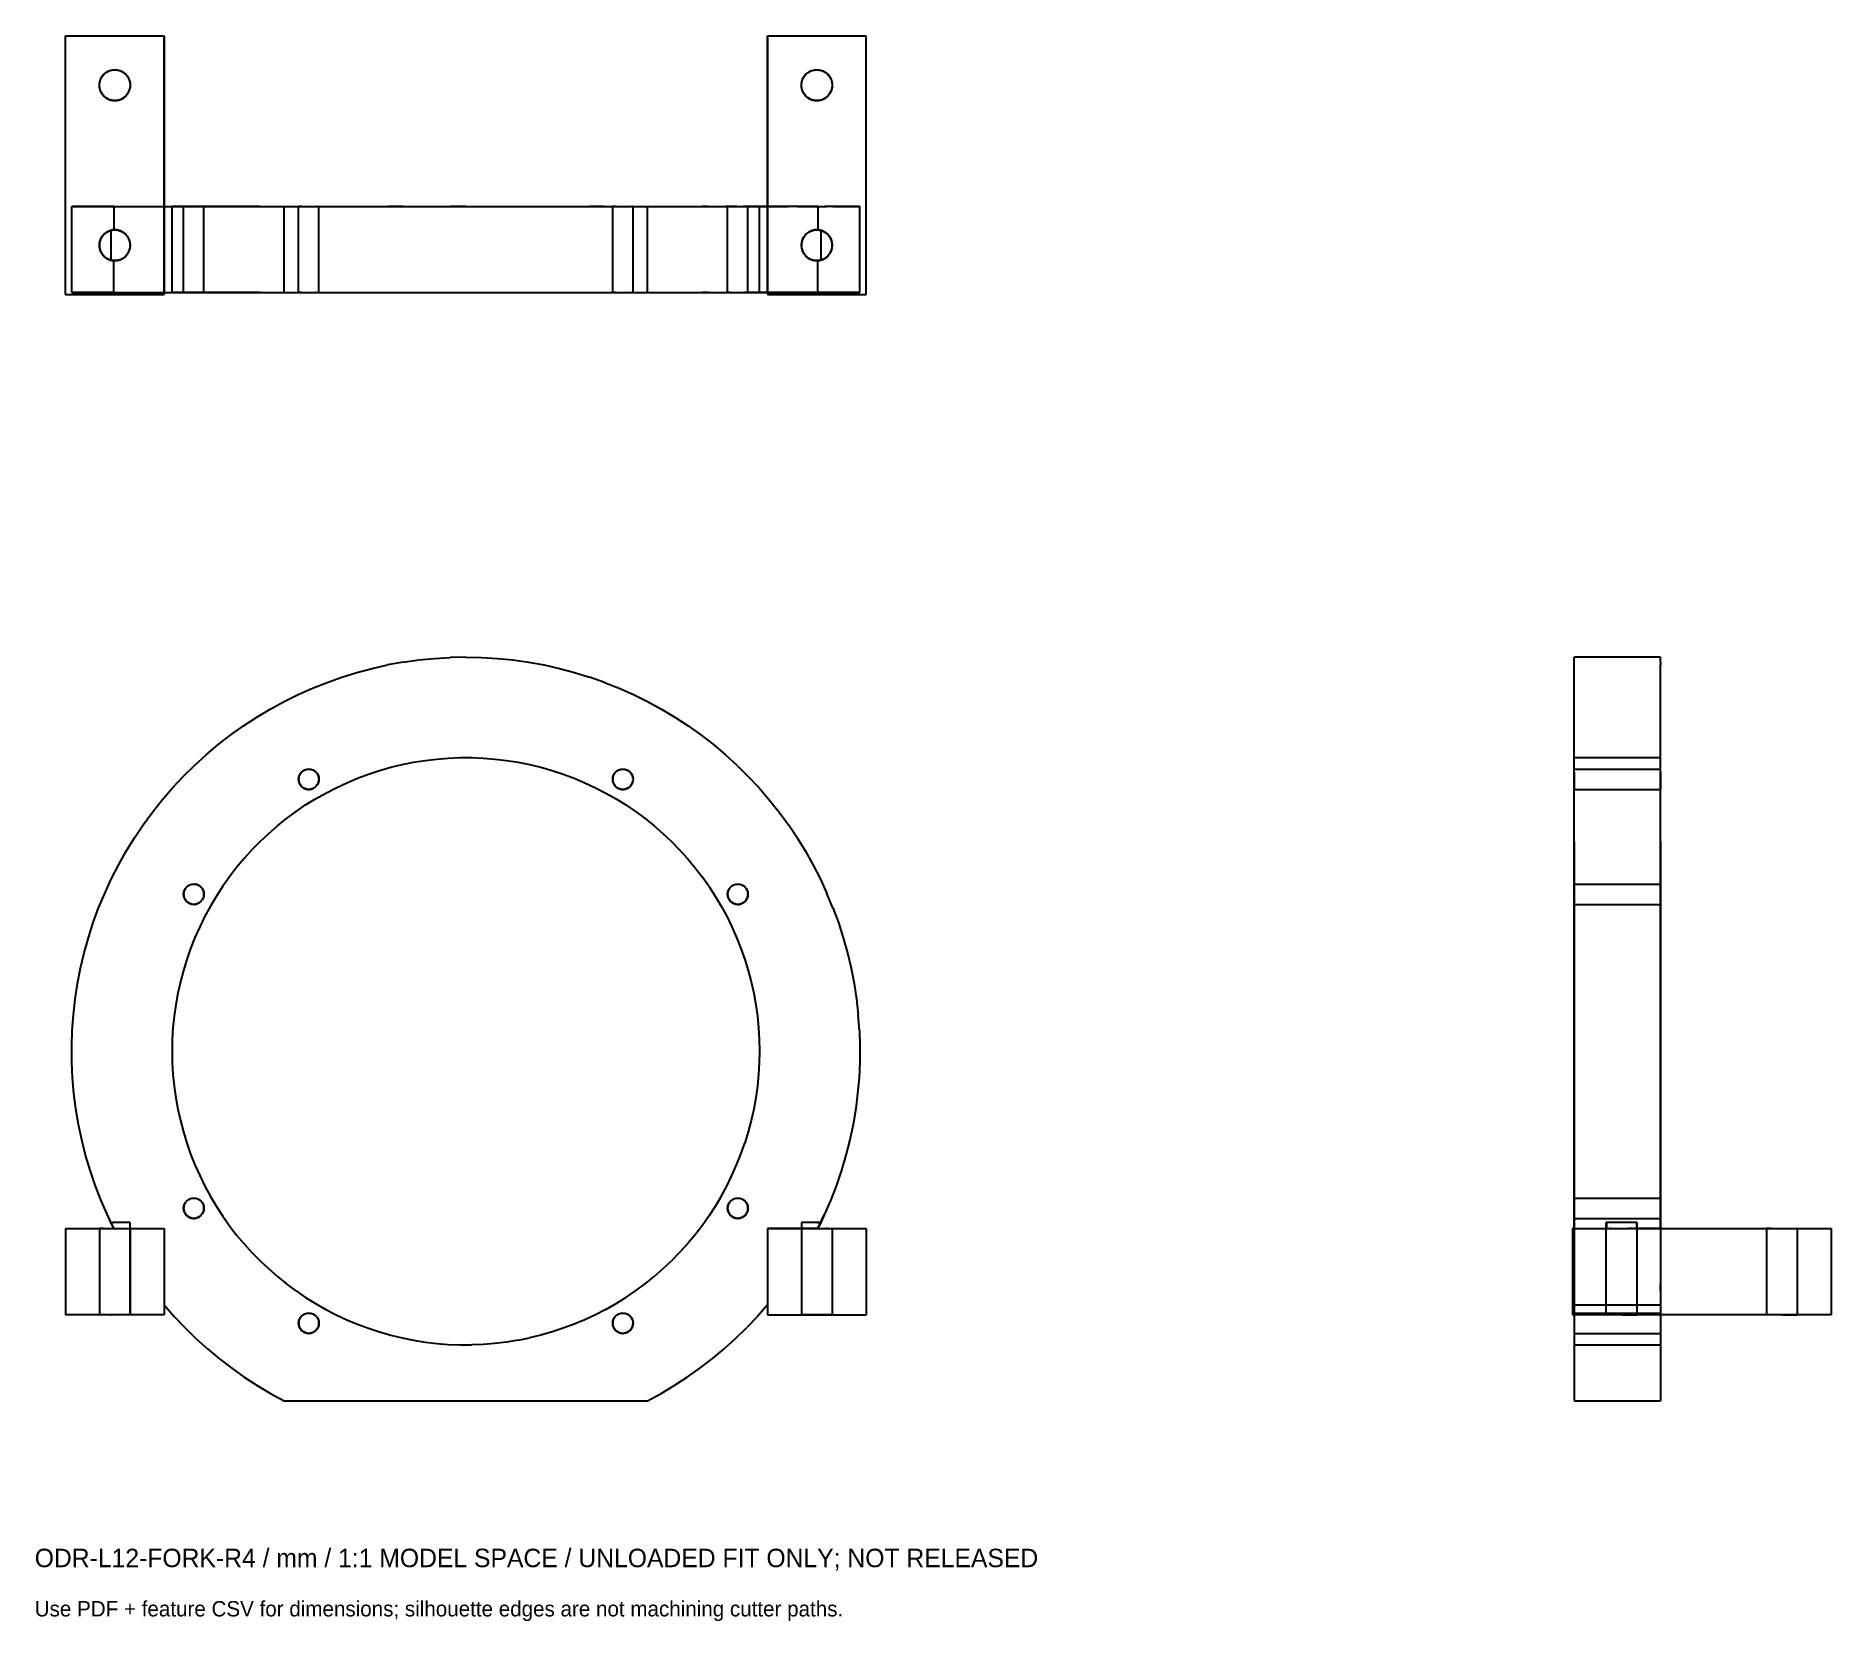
# Model space of a CAD drawing. Header units: millimetres. Extents: x -70 to 222, y -216 to 42.
import ezdxf

# ---------------------------------------------------------------- set-up
doc = ezdxf.new("R2010")
doc.units = ezdxf.units.MM
for name, color, linetype in [('FRONT_XZ', 7, 'Continuous'), ('SIDE_YZ', 7, 'Continuous'), ('TOP_XY', 7, 'Continuous')]:
    doc.layers.add(name, color=color, linetype=linetype)

msp = doc.modelspace()

# ---------------------------------------------------------------- texts
for s, height, p in [('ODR-L12-FORK-R4 / mm / 1:1 MODEL SPACE / UNLOADED FIT ONLY; NOT RELEASED', 3, (-70, -207)), ('Use PDF + feature CSV for dimensions; silhouette edges are not machining cutter paths.', 2.5, (-70, -215))]:
    msp.add_text(s, height=height).set_placement(p)

# ---------------------------------------------------------------- linework, layer by layer
for centre, radius in [((-57, 33.7), 2.5), ((57, 33.7), 2.5), ((-57, 7.7), 2.5), ((57, 7.7), 2.5), ((-25.5, -79.03), 1.65), ((25.5, -79.03), 1.65), ((-44.17, -97.7), 1.65), ((44.17, -97.7), 1.65), ((-44.17, -148.7), 1.65), ((44.17, -148.7), 1.65), ((-25.5, -167.37), 1.65), ((25.5, -167.37), 1.65)]:
    msp.add_circle(centre, radius)
at = {"layer": 'FRONT_XZ'}
for p, q in [((-17.67, -61.69), (-15.2, -61.03)), ((-15.2, -61.03), (-12.7, -60.47)), ((-10.18, -60.02), (-12.7, -60.47)), ((-10.18, -60.02), (-7.65, -59.66)), ((-7.65, -59.66), (-5.11, -59.4)), ((-5.11, -59.4), (-2.56, -59.25)), ((0, -59.2), (-2.56, -59.25)), ((0, -59.2), (2.56, -59.25)), ((2.56, -59.25), (5.11, -59.4)), ((5.11, -59.4), (7.65, -59.66)), ((7.65, -59.66), (10.18, -60.02)), ((10.18, -60.02), (12.7, -60.47)), ((12.7, -60.47), (15.2, -61.03)), ((15.2, -61.03), (17.67, -61.69)), ((-24.89, -64.24), (-22.52, -63.29)), ((-22.52, -63.29), (-20.11, -62.44)), ((-20.11, -62.44), (-17.67, -61.69)), ((17.67, -61.69), (20.11, -62.44)), ((22.52, -63.29), (20.11, -62.44)), ((22.52, -63.29), (24.89, -64.24)), ((-31.77, -67.64), (-29.52, -66.42)), ((-29.52, -66.42), (-27.23, -65.28)), ((-27.23, -65.28), (-24.89, -64.24)), ((24.89, -64.24), (27.23, -65.28)), ((27.23, -65.28), (29.52, -66.42)), ((29.52, -66.42), (31.77, -67.64)), ((-36.1, -70.35), (-33.96, -68.95)), ((-33.96, -68.95), (-31.77, -67.64)), ((31.77, -67.64), (33.96, -68.95)), ((33.96, -68.95), (36.1, -70.35)), ((-40.2, -73.4), (-38.18, -71.84)), ((-38.18, -71.84), (-36.1, -70.35)), ((36.1, -70.35), (38.18, -71.84)), ((38.18, -71.84), (40.2, -73.4)), ((-44.05, -76.77), (-42.16, -75.05)), ((-42.16, -75.05), (-40.2, -73.4)), ((-6.62, -75.96), (-4.73, -75.74)), ((-4.73, -75.74), (-2.84, -75.58)), ((-2.84, -75.58), (-0.95, -75.51)), ((-0.95, -75.51), (0.95, -75.51)), ((0.95, -75.51), (2.84, -75.58)), ((2.84, -75.58), (4.73, -75.74)), ((4.73, -75.74), (6.62, -75.96)), ((40.2, -73.4), (42.16, -75.05)), ((44.05, -76.77), (42.16, -75.05)), ((-47.61, -80.43), (-45.87, -78.57)), ((-45.87, -78.57), (-44.05, -76.77)), ((-27.12, -78.71), (-27.13, -78.77)), ((-27.1, -78.64), (-27.12, -78.71)), ((-27.09, -78.58), (-27.1, -78.64)), ((-27.07, -78.52), (-27.09, -78.58)), ((-27.05, -78.45), (-27.07, -78.52)), ((-27.02, -78.39), (-27.05, -78.45)), ((-26.99, -78.33), (-27.02, -78.39)), ((-26.97, -78.27), (-26.99, -78.33)), ((-26.93, -78.22), (-26.97, -78.27)), ((-26.9, -78.16), (-26.93, -78.22)), ((-26.87, -78.11), (-26.9, -78.16)), ((-26.83, -78.05), (-26.87, -78.11)), ((-26.79, -78), (-26.83, -78.05)), ((-26.75, -77.95), (-26.79, -78)), ((-26.7, -77.9), (-26.75, -77.95)), ((-26.7, -77.9), (-26.66, -77.85)), ((-26.66, -77.85), (-26.61, -77.81)), ((-26.61, -77.81), (-26.56, -77.77)), ((-26.56, -77.77), (-26.51, -77.73)), ((-26.51, -77.73), (-26.45, -77.69)), ((-26.45, -77.69), (-26.4, -77.65)), ((-26.4, -77.65), (-26.34, -77.61)), ((-26.34, -77.61), (-26.29, -77.58)), ((-26.29, -77.58), (-26.23, -77.55)), ((-26.23, -77.55), (-26.17, -77.52)), ((-26.17, -77.52), (-26.11, -77.5)), ((-26.11, -77.5), (-26.05, -77.48)), ((-26.05, -77.48), (-25.98, -77.46)), ((-25.98, -77.46), (-25.92, -77.44)), ((-25.92, -77.44), (-25.86, -77.42)), ((-25.86, -77.42), (-25.79, -77.41)), ((-25.79, -77.41), (-25.73, -77.4)), ((-25.73, -77.4), (-25.66, -77.39)), ((-25.66, -77.39), (-25.6, -77.39)), ((-25.6, -77.39), (-25.53, -77.38)), ((-25.53, -77.38), (-25.47, -77.38)), ((-25.47, -77.38), (-25.4, -77.39)), ((-25.4, -77.39), (-25.34, -77.39)), ((-25.34, -77.39), (-25.27, -77.4)), ((-25.27, -77.4), (-25.21, -77.41)), ((-25.21, -77.41), (-25.14, -77.42)), ((-25.14, -77.42), (-25.08, -77.44)), ((-25.08, -77.44), (-25.02, -77.46)), ((-25.02, -77.46), (-24.95, -77.48)), ((-24.95, -77.48), (-24.89, -77.5)), ((-24.89, -77.5), (-24.83, -77.52)), ((-24.83, -77.52), (-24.77, -77.55)), ((-24.77, -77.55), (-24.71, -77.58)), ((-24.71, -77.58), (-24.66, -77.61)), ((-24.66, -77.61), (-24.6, -77.65)), ((-24.6, -77.65), (-24.55, -77.69)), ((-24.55, -77.69), (-24.49, -77.73)), ((-24.44, -77.77), (-24.49, -77.73)), ((-24.39, -77.81), (-24.44, -77.77)), ((-24.34, -77.85), (-24.39, -77.81)), ((-24.3, -77.9), (-24.34, -77.85)), ((-24.25, -77.95), (-24.3, -77.9)), ((-24.21, -78), (-24.25, -77.95)), ((-24.17, -78.05), (-24.21, -78)), ((-24.13, -78.11), (-24.17, -78.05)), ((-24.1, -78.16), (-24.13, -78.11)), ((-24.07, -78.22), (-24.1, -78.16)), ((-24.03, -78.27), (-24.07, -78.22)), ((-24.01, -78.33), (-24.03, -78.27)), ((-23.98, -78.39), (-24.01, -78.33)), ((-23.95, -78.45), (-23.98, -78.39)), ((-23.93, -78.52), (-23.95, -78.45)), ((-23.91, -78.58), (-23.93, -78.52)), ((-23.9, -78.64), (-23.91, -78.58)), ((-23.88, -78.71), (-23.9, -78.64)), ((-23.87, -78.77), (-23.88, -78.71)), ((-17.59, -78.86), (-15.82, -78.2)), ((-15.82, -78.2), (-14.02, -77.61)), ((-14.02, -77.61), (-12.19, -77.08)), ((-12.19, -77.08), (-10.35, -76.64)), ((-10.35, -76.64), (-8.49, -76.26)), ((-8.49, -76.26), (-6.62, -75.96)), ((6.62, -75.96), (8.49, -76.26)), ((8.49, -76.26), (10.35, -76.64)), ((10.35, -76.64), (12.19, -77.08)), ((12.19, -77.08), (14.02, -77.61)), ((14.02, -77.61), (15.82, -78.2)), ((15.82, -78.2), (17.59, -78.86)), ((23.88, -78.71), (23.87, -78.77)), ((23.9, -78.64), (23.88, -78.71)), ((23.91, -78.58), (23.9, -78.64)), ((23.93, -78.52), (23.91, -78.58)), ((23.95, -78.45), (23.93, -78.52)), ((23.98, -78.39), (23.95, -78.45)), ((24.01, -78.33), (23.98, -78.39)), ((24.03, -78.27), (24.01, -78.33)), ((24.07, -78.22), (24.03, -78.27)), ((24.1, -78.16), (24.07, -78.22)), ((24.13, -78.11), (24.1, -78.16)), ((24.17, -78.05), (24.13, -78.11)), ((24.21, -78), (24.17, -78.05)), ((24.25, -77.95), (24.21, -78)), ((24.3, -77.9), (24.25, -77.95)), ((24.3, -77.9), (24.34, -77.85)), ((24.34, -77.85), (24.39, -77.81)), ((24.39, -77.81), (24.44, -77.77)), ((24.44, -77.77), (24.49, -77.73)), ((24.49, -77.73), (24.55, -77.69)), ((24.55, -77.69), (24.6, -77.65)), ((24.6, -77.65), (24.66, -77.61)), ((24.66, -77.61), (24.71, -77.58)), ((24.71, -77.58), (24.77, -77.55)), ((24.77, -77.55), (24.83, -77.52)), ((24.83, -77.52), (24.89, -77.5)), ((24.89, -77.5), (24.95, -77.48)), ((24.95, -77.48), (25.02, -77.46)), ((25.02, -77.46), (25.08, -77.44)), ((25.08, -77.44), (25.14, -77.42)), ((25.14, -77.42), (25.21, -77.41)), ((25.21, -77.41), (25.27, -77.4)), ((25.27, -77.4), (25.34, -77.39)), ((25.34, -77.39), (25.4, -77.39)), ((25.4, -77.39), (25.47, -77.38)), ((25.47, -77.38), (25.53, -77.38)), ((25.53, -77.38), (25.6, -77.39)), ((25.6, -77.39), (25.66, -77.39)), ((25.66, -77.39), (25.73, -77.4)), ((25.73, -77.4), (25.79, -77.41)), ((25.79, -77.41), (25.86, -77.42)), ((25.86, -77.42), (25.92, -77.44)), ((25.92, -77.44), (25.98, -77.46)), ((25.98, -77.46), (26.05, -77.48)), ((26.05, -77.48), (26.11, -77.5)), ((26.11, -77.5), (26.17, -77.52)), ((26.17, -77.52), (26.23, -77.55)), ((26.23, -77.55), (26.29, -77.58)), ((26.29, -77.58), (26.34, -77.61)), ((26.34, -77.61), (26.4, -77.65)), ((26.4, -77.65), (26.45, -77.69)), ((26.45, -77.69), (26.51, -77.73)), ((26.51, -77.73), (26.56, -77.77)), ((26.56, -77.77), (26.61, -77.81)), ((26.61, -77.81), (26.66, -77.85)), ((26.66, -77.85), (26.7, -77.9)), ((26.7, -77.9), (26.75, -77.95)), ((26.75, -77.95), (26.79, -78)), ((26.79, -78), (26.83, -78.05)), ((26.83, -78.05), (26.87, -78.11)), ((26.87, -78.11), (26.9, -78.16)), ((26.93, -78.22), (26.9, -78.16)), ((26.97, -78.27), (26.93, -78.22)), ((26.99, -78.33), (26.97, -78.27)), ((27.02, -78.39), (26.99, -78.33)), ((27.05, -78.45), (27.02, -78.39)), ((27.05, -78.45), (27.07, -78.52)), ((27.07, -78.52), (27.09, -78.58)), ((27.1, -78.64), (27.09, -78.58)), ((27.12, -78.71), (27.1, -78.64)), ((27.13, -78.77), (27.12, -78.71)), ((44.05, -76.77), (45.87, -78.57)), ((45.87, -78.57), (47.61, -80.43)), ((-49.28, -82.37), (-47.61, -80.43)), ((-27.14, -78.9), (-27.15, -78.97)), ((-27.15, -78.97), (-27.15, -79.03)), ((-27.15, -79.03), (-27.15, -79.1)), ((-27.15, -79.1), (-27.14, -79.16)), ((-27.13, -78.77), (-27.14, -78.84)), ((-27.14, -78.84), (-27.14, -78.9)), ((-27.14, -79.16), (-27.14, -79.23)), ((-27.14, -79.23), (-27.13, -79.29)), ((-27.13, -79.29), (-27.12, -79.36)), ((-27.12, -79.36), (-27.1, -79.42)), ((-27.1, -79.42), (-27.09, -79.49)), ((-27.09, -79.49), (-27.07, -79.55)), ((-27.07, -79.55), (-27.05, -79.61)), ((-27.05, -79.61), (-27.02, -79.67)), ((-27.02, -79.67), (-26.99, -79.73)), ((-26.99, -79.73), (-26.97, -79.79)), ((-26.97, -79.79), (-26.93, -79.85)), ((-26.93, -79.85), (-26.9, -79.9)), ((-26.9, -79.9), (-26.87, -79.96)), ((-26.87, -79.96), (-26.83, -80.01)), ((-26.83, -80.01), (-26.79, -80.07)), ((-26.79, -80.07), (-26.75, -80.12)), ((-26.75, -80.12), (-26.7, -80.16)), ((-26.7, -80.16), (-26.66, -80.21)), ((-26.66, -80.21), (-26.61, -80.26)), ((-26.61, -80.26), (-26.56, -80.3)), ((-26.56, -80.3), (-26.51, -80.34)), ((-26.51, -80.34), (-26.45, -80.38)), ((-26.45, -80.38), (-26.4, -80.42)), ((-26.4, -80.42), (-26.34, -80.45)), ((-26.34, -80.45), (-26.29, -80.48)), ((-26.29, -80.48), (-26.23, -80.51)), ((-26.23, -80.51), (-26.17, -80.54)), ((-26.17, -80.54), (-26.11, -80.57)), ((-26.11, -80.57), (-26.05, -80.59)), ((-26.05, -80.59), (-25.98, -80.61)), ((-25.98, -80.61), (-25.92, -80.63)), ((-25.92, -80.63), (-25.86, -80.64)), ((-25.86, -80.64), (-25.79, -80.66)), ((-25.79, -80.66), (-25.73, -80.67)), ((-25.73, -80.67), (-25.66, -80.67)), ((-25.66, -80.67), (-25.6, -80.68)), ((-25.6, -80.68), (-25.53, -80.68)), ((-25.53, -80.68), (-25.47, -80.68)), ((-25.47, -80.68), (-25.4, -80.68)), ((-25.4, -80.68), (-25.34, -80.67)), ((-25.34, -80.67), (-25.27, -80.67)), ((-25.27, -80.67), (-25.21, -80.66)), ((-25.21, -80.66), (-25.14, -80.64)), ((-25.14, -80.64), (-25.08, -80.63)), ((-25.08, -80.63), (-25.02, -80.61)), ((-25.02, -80.61), (-24.95, -80.59)), ((-24.95, -80.59), (-24.89, -80.57)), ((-24.89, -80.57), (-24.83, -80.54)), ((-24.83, -80.54), (-24.77, -80.51)), ((-24.77, -80.51), (-24.71, -80.48)), ((-24.71, -80.48), (-24.66, -80.45)), ((-24.66, -80.45), (-24.6, -80.42)), ((-24.6, -80.42), (-24.55, -80.38)), ((-24.55, -80.38), (-24.49, -80.34)), ((-24.49, -80.34), (-24.44, -80.3)), ((-24.44, -80.3), (-24.39, -80.26)), ((-24.4, -82.21), (-22.75, -81.27)), ((-24.39, -80.26), (-24.34, -80.21)), ((-24.34, -80.21), (-24.3, -80.16)), ((-24.3, -80.16), (-24.25, -80.12)), ((-24.25, -80.12), (-24.21, -80.07)), ((-24.21, -80.07), (-24.17, -80.01)), ((-24.17, -80.01), (-24.13, -79.96)), ((-24.13, -79.96), (-24.1, -79.9)), ((-24.1, -79.9), (-24.07, -79.85)), ((-24.07, -79.85), (-24.03, -79.79)), ((-24.03, -79.79), (-24.01, -79.73)), ((-24.01, -79.73), (-23.98, -79.67)), ((-23.98, -79.67), (-23.95, -79.61)), ((-23.95, -79.61), (-23.93, -79.55)), ((-23.93, -79.55), (-23.91, -79.49)), ((-23.91, -79.49), (-23.9, -79.42)), ((-23.9, -79.42), (-23.88, -79.36)), ((-23.88, -79.36), (-23.87, -79.29)), ((-23.86, -78.84), (-23.87, -78.77)), ((-23.87, -79.29), (-23.86, -79.23)), ((-23.86, -78.9), (-23.86, -78.84)), ((-23.85, -78.97), (-23.86, -78.9)), ((-23.86, -79.16), (-23.85, -79.1)), ((-23.86, -79.23), (-23.86, -79.16)), ((-23.85, -78.97), (-23.85, -79.03)), ((-23.85, -79.03), (-23.85, -79.1)), ((-22.75, -81.27), (-21.06, -80.4)), ((-21.06, -80.4), (-19.34, -79.6)), ((-19.34, -79.6), (-17.59, -78.86)), ((17.59, -78.86), (19.34, -79.6)), ((19.34, -79.6), (21.06, -80.4)), ((21.06, -80.4), (22.75, -81.27)), ((22.75, -81.27), (24.4, -82.21)), ((23.86, -78.9), (23.85, -78.97)), ((23.85, -78.97), (23.85, -79.03)), ((23.85, -79.03), (23.85, -79.1)), ((23.85, -79.1), (23.86, -79.16)), ((23.87, -78.77), (23.86, -78.84)), ((23.86, -78.84), (23.86, -78.9)), ((23.86, -79.16), (23.86, -79.23)), ((23.86, -79.23), (23.87, -79.29)), ((23.87, -79.29), (23.88, -79.36)), ((23.88, -79.36), (23.9, -79.42)), ((23.9, -79.42), (23.91, -79.49)), ((23.91, -79.49), (23.93, -79.55)), ((23.93, -79.55), (23.95, -79.61)), ((23.95, -79.61), (23.98, -79.67)), ((23.98, -79.67), (24.01, -79.73)), ((24.01, -79.73), (24.03, -79.79)), ((24.03, -79.79), (24.07, -79.85)), ((24.07, -79.85), (24.1, -79.9)), ((24.1, -79.9), (24.13, -79.96)), ((24.13, -79.96), (24.17, -80.01)), ((24.17, -80.01), (24.21, -80.07)), ((24.21, -80.07), (24.25, -80.12)), ((24.25, -80.12), (24.3, -80.16)), ((24.3, -80.16), (24.34, -80.21)), ((24.34, -80.21), (24.39, -80.26)), ((24.39, -80.26), (24.44, -80.3)), ((24.44, -80.3), (24.49, -80.34)), ((24.49, -80.34), (24.55, -80.38)), ((24.55, -80.38), (24.6, -80.42)), ((24.6, -80.42), (24.66, -80.45)), ((24.66, -80.45), (24.71, -80.48)), ((24.71, -80.48), (24.77, -80.51)), ((24.77, -80.51), (24.83, -80.54)), ((24.83, -80.54), (24.89, -80.57)), ((24.89, -80.57), (24.95, -80.59)), ((24.95, -80.59), (25.02, -80.61)), ((25.02, -80.61), (25.08, -80.63)), ((25.08, -80.63), (25.14, -80.64)), ((25.14, -80.64), (25.21, -80.66)), ((25.21, -80.66), (25.27, -80.67)), ((25.27, -80.67), (25.34, -80.67)), ((25.34, -80.67), (25.4, -80.68)), ((25.4, -80.68), (25.47, -80.68)), ((25.47, -80.68), (25.53, -80.68)), ((25.53, -80.68), (25.6, -80.68)), ((25.6, -80.68), (25.66, -80.67)), ((25.66, -80.67), (25.73, -80.67)), ((25.73, -80.67), (25.79, -80.66)), ((25.79, -80.66), (25.86, -80.64)), ((25.86, -80.64), (25.92, -80.63)), ((25.92, -80.63), (25.98, -80.61)), ((25.98, -80.61), (26.05, -80.59)), ((26.05, -80.59), (26.11, -80.57)), ((26.11, -80.57), (26.17, -80.54)), ((26.17, -80.54), (26.23, -80.51)), ((26.23, -80.51), (26.29, -80.48)), ((26.29, -80.48), (26.34, -80.45)), ((26.34, -80.45), (26.4, -80.42)), ((26.4, -80.42), (26.45, -80.38)), ((26.45, -80.38), (26.51, -80.34)), ((26.51, -80.34), (26.56, -80.3)), ((26.56, -80.3), (26.61, -80.26)), ((26.61, -80.26), (26.66, -80.21)), ((26.66, -80.21), (26.7, -80.16)), ((26.7, -80.16), (26.75, -80.12)), ((26.75, -80.12), (26.79, -80.07)), ((26.79, -80.07), (26.83, -80.01)), ((26.83, -80.01), (26.87, -79.96)), ((26.87, -79.96), (26.9, -79.9)), ((26.9, -79.9), (26.93, -79.85)), ((26.93, -79.85), (26.97, -79.79)), ((26.97, -79.79), (26.99, -79.73)), ((26.99, -79.73), (27.02, -79.67)), ((27.02, -79.67), (27.05, -79.61)), ((27.05, -79.61), (27.07, -79.55)), ((27.07, -79.55), (27.09, -79.49)), ((27.09, -79.49), (27.1, -79.42)), ((27.1, -79.42), (27.12, -79.36)), ((27.12, -79.36), (27.13, -79.29)), ((27.14, -78.84), (27.13, -78.77)), ((27.13, -79.29), (27.14, -79.23)), ((27.14, -78.84), (27.14, -78.9)), ((27.14, -78.9), (27.15, -78.97)), ((27.15, -79.1), (27.14, -79.16)), ((27.14, -79.16), (27.14, -79.23)), ((27.15, -78.97), (27.15, -79.03)), ((27.15, -79.03), (27.15, -79.1)), ((47.61, -80.43), (49.28, -82.37)), ((-52.39, -86.43), (-50.88, -84.37)), ((-50.88, -84.37), (-49.28, -82.37)), ((-29.1, -85.41), (-27.57, -84.28)), ((-27.57, -84.28), (-26.01, -83.21)), ((-26.01, -83.21), (-24.4, -82.21)), ((24.4, -82.21), (26.01, -83.21)), ((26.01, -83.21), (27.57, -84.28)), ((27.57, -84.28), (29.1, -85.41)), ((49.28, -82.37), (50.88, -84.37)), ((50.88, -84.37), (52.39, -86.43)), ((-53.81, -88.56), (-52.39, -86.43)), ((-32.01, -87.84), (-30.58, -86.59)), ((-30.58, -86.59), (-29.1, -85.41)), ((29.1, -85.41), (30.58, -86.59)), ((30.58, -86.59), (32.01, -87.84)), ((53.81, -88.56), (52.39, -86.43)), ((-55.15, -90.73), (-53.81, -88.56)), ((-33.39, -89.14), (-34.72, -90.49)), ((-33.39, -89.14), (-32.01, -87.84)), ((32.01, -87.84), (33.39, -89.14)), ((33.39, -89.14), (34.72, -90.49)), ((53.81, -88.56), (55.15, -90.73)), ((-57.57, -95.24), (-56.41, -92.96)), ((-56.41, -92.96), (-55.15, -90.73)), ((-35.99, -91.9), (-37.21, -93.35)), ((-34.72, -90.49), (-35.99, -91.9)), ((34.72, -90.49), (35.99, -91.9)), ((35.99, -91.9), (37.21, -93.35)), ((55.15, -90.73), (56.41, -92.96)), ((56.41, -92.96), (57.57, -95.24)), ((-58.64, -97.56), (-57.57, -95.24)), ((-44.9, -96.22), (-44.84, -96.19)), ((-44.84, -96.19), (-44.78, -96.17)), ((-44.78, -96.17), (-44.71, -96.14)), ((-44.71, -96.14), (-44.65, -96.12)), ((-44.65, -96.12), (-44.59, -96.1)), ((-44.59, -96.1), (-44.53, -96.09)), ((-44.53, -96.09), (-44.46, -96.08)), ((-44.46, -96.08), (-44.4, -96.07)), ((-44.4, -96.07), (-44.33, -96.06)), ((-44.33, -96.06), (-44.27, -96.05)), ((-44.27, -96.05), (-44.2, -96.05)), ((-44.2, -96.05), (-44.13, -96.05)), ((-44.13, -96.05), (-44.07, -96.05)), ((-44.07, -96.05), (-44, -96.06)), ((-44, -96.06), (-43.94, -96.07)), ((-43.87, -96.08), (-43.94, -96.07)), ((-43.81, -96.09), (-43.87, -96.08)), ((-43.75, -96.1), (-43.81, -96.09)), ((-43.75, -96.1), (-43.68, -96.12)), ((-43.68, -96.12), (-43.62, -96.14)), ((-43.56, -96.17), (-43.62, -96.14)), ((-43.5, -96.19), (-43.56, -96.17)), ((-43.44, -96.22), (-43.5, -96.19)), ((-38.37, -94.86), (-39.46, -96.4)), ((-37.21, -93.35), (-38.37, -94.86)), ((37.21, -93.35), (38.37, -94.86)), ((39.46, -96.4), (38.37, -94.86)), ((43.44, -96.22), (43.5, -96.19)), ((43.5, -96.19), (43.56, -96.17)), ((43.56, -96.17), (43.62, -96.14)), ((43.62, -96.14), (43.68, -96.12)), ((43.68, -96.12), (43.75, -96.1)), ((43.75, -96.1), (43.81, -96.09)), ((43.81, -96.09), (43.87, -96.08)), ((43.87, -96.08), (43.94, -96.07)), ((43.94, -96.07), (44, -96.06)), ((44, -96.06), (44.07, -96.05)), ((44.07, -96.05), (44.13, -96.05)), ((44.13, -96.05), (44.2, -96.05)), ((44.2, -96.05), (44.27, -96.05)), ((44.27, -96.05), (44.33, -96.06)), ((44.33, -96.06), (44.4, -96.07)), ((44.4, -96.07), (44.46, -96.08)), ((44.46, -96.08), (44.53, -96.09)), ((44.53, -96.09), (44.59, -96.1)), ((44.59, -96.1), (44.65, -96.12)), ((44.65, -96.12), (44.71, -96.14)), ((44.71, -96.14), (44.78, -96.17)), ((44.78, -96.17), (44.84, -96.19)), ((44.84, -96.19), (44.9, -96.22)), ((57.57, -95.24), (58.64, -97.56)), ((-59.62, -99.92), (-58.64, -97.56)), ((-45.81, -97.57), (-45.82, -97.63)), ((-45.82, -97.63), (-45.82, -97.7)), ((-45.82, -97.7), (-45.82, -97.77)), ((-45.82, -97.77), (-45.81, -97.83)), ((-45.8, -97.44), (-45.81, -97.5)), ((-45.81, -97.5), (-45.81, -97.57)), ((-45.81, -97.83), (-45.81, -97.9)), ((-45.81, -97.9), (-45.8, -97.96)), ((-45.78, -97.37), (-45.8, -97.44)), ((-45.8, -97.96), (-45.78, -98.03)), ((-45.77, -97.31), (-45.78, -97.37)), ((-45.78, -98.03), (-45.77, -98.09)), ((-45.75, -97.25), (-45.77, -97.31)), ((-45.77, -98.09), (-45.75, -98.15)), ((-45.73, -97.18), (-45.75, -97.25)), ((-45.75, -98.15), (-45.73, -98.22)), ((-45.71, -97.12), (-45.73, -97.18)), ((-45.73, -98.22), (-45.71, -98.28)), ((-45.69, -97.06), (-45.71, -97.12)), ((-45.71, -98.28), (-45.69, -98.34)), ((-45.66, -97), (-45.69, -97.06)), ((-45.69, -98.34), (-45.66, -98.4)), ((-45.63, -96.94), (-45.66, -97)), ((-45.66, -98.4), (-45.63, -98.46)), ((-45.6, -96.88), (-45.63, -96.94)), ((-45.63, -98.46), (-45.6, -98.52)), ((-45.57, -96.83), (-45.6, -96.88)), ((-45.6, -98.52), (-45.57, -98.57)), ((-45.53, -96.77), (-45.57, -96.83)), ((-45.57, -98.57), (-45.53, -98.63)), ((-45.49, -96.72), (-45.53, -96.77)), ((-45.53, -98.63), (-45.49, -98.68)), ((-45.45, -96.67), (-45.49, -96.72)), ((-45.49, -98.68), (-45.45, -98.73)), ((-45.41, -96.62), (-45.45, -96.67)), ((-45.41, -98.78), (-45.45, -98.73)), ((-45.37, -96.57), (-45.41, -96.62)), ((-45.37, -98.83), (-45.41, -98.78)), ((-45.37, -96.57), (-45.32, -96.52)), ((-45.37, -98.83), (-45.32, -98.88)), ((-45.32, -96.52), (-45.27, -96.48)), ((-45.32, -98.88), (-45.27, -98.92)), ((-45.27, -96.48), (-45.23, -96.43)), ((-45.27, -98.92), (-45.23, -98.97)), ((-45.23, -96.43), (-45.17, -96.39)), ((-45.23, -98.97), (-45.17, -99.01)), ((-45.17, -96.39), (-45.12, -96.35)), ((-45.17, -99.01), (-45.12, -99.05)), ((-45.12, -96.35), (-45.07, -96.32)), ((-45.12, -99.05), (-45.07, -99.08)), ((-45.07, -96.32), (-45.01, -96.28)), ((-45.01, -99.12), (-45.07, -99.08)), ((-45.01, -96.28), (-44.95, -96.25)), ((-44.95, -96.25), (-44.9, -96.22)), ((-43.38, -96.25), (-43.44, -96.22)), ((-43.32, -96.28), (-43.38, -96.25)), ((-43.27, -96.32), (-43.32, -96.28)), ((-43.27, -99.08), (-43.32, -99.12)), ((-43.21, -96.35), (-43.27, -96.32)), ((-43.21, -99.05), (-43.27, -99.08)), ((-43.21, -96.35), (-43.16, -96.39)), ((-43.21, -99.05), (-43.16, -99.01)), ((-43.16, -96.39), (-43.11, -96.43)), ((-43.16, -99.01), (-43.11, -98.97)), ((-43.06, -96.48), (-43.11, -96.43)), ((-43.11, -98.97), (-43.06, -98.92)), ((-43.01, -96.52), (-43.06, -96.48)), ((-43.06, -98.92), (-43.01, -98.88)), ((-42.97, -96.57), (-43.01, -96.52)), ((-43.01, -98.88), (-42.97, -98.83)), ((-42.92, -96.62), (-42.97, -96.57)), ((-42.97, -98.83), (-42.92, -98.78)), ((-42.92, -96.62), (-42.88, -96.67)), ((-42.92, -98.78), (-42.88, -98.73)), ((-42.88, -96.67), (-42.84, -96.72)), ((-42.88, -98.73), (-42.84, -98.68)), ((-42.8, -96.77), (-42.84, -96.72)), ((-42.84, -98.68), (-42.8, -98.63)), ((-42.77, -96.83), (-42.8, -96.77)), ((-42.8, -98.63), (-42.77, -98.57)), ((-42.73, -96.88), (-42.77, -96.83)), ((-42.77, -98.57), (-42.73, -98.52)), ((-42.7, -96.94), (-42.73, -96.88)), ((-42.73, -98.52), (-42.7, -98.46)), ((-42.67, -97), (-42.7, -96.94)), ((-42.7, -98.46), (-42.67, -98.4)), ((-42.67, -97), (-42.65, -97.06)), ((-42.67, -98.4), (-42.65, -98.34)), ((-42.65, -97.06), (-42.62, -97.12)), ((-42.65, -98.34), (-42.62, -98.28)), ((-42.6, -97.18), (-42.62, -97.12)), ((-42.62, -98.28), (-42.6, -98.22)), ((-42.58, -97.25), (-42.6, -97.18)), ((-42.58, -98.15), (-42.6, -98.22)), ((-42.56, -97.31), (-42.58, -97.25)), ((-42.56, -98.09), (-42.58, -98.15)), ((-42.55, -97.37), (-42.56, -97.31)), ((-42.56, -98.09), (-42.55, -98.03)), ((-42.54, -97.44), (-42.55, -97.37)), ((-42.55, -98.03), (-42.54, -97.96)), ((-42.53, -97.5), (-42.54, -97.44)), ((-42.54, -97.96), (-42.53, -97.9)), ((-42.52, -97.57), (-42.53, -97.5)), ((-42.53, -97.9), (-42.52, -97.83)), ((-42.52, -97.63), (-42.52, -97.57)), ((-42.52, -97.7), (-42.52, -97.63)), ((-42.52, -97.77), (-42.52, -97.7)), ((-42.52, -97.83), (-42.52, -97.77)), ((-40.5, -97.99), (-41.47, -99.62)), ((-39.46, -96.4), (-40.5, -97.99)), ((39.46, -96.4), (40.5, -97.99)), ((40.5, -97.99), (41.47, -99.62)), ((42.53, -97.5), (42.52, -97.57)), ((42.52, -97.57), (42.52, -97.63)), ((42.52, -97.63), (42.52, -97.7)), ((42.52, -97.7), (42.52, -97.77)), ((42.52, -97.77), (42.52, -97.83)), ((42.52, -97.83), (42.53, -97.9)), ((42.54, -97.44), (42.53, -97.5)), ((42.53, -97.9), (42.54, -97.96)), ((42.55, -97.37), (42.54, -97.44)), ((42.54, -97.96), (42.55, -98.03)), ((42.56, -97.31), (42.55, -97.37)), ((42.55, -98.03), (42.56, -98.09)), ((42.58, -97.25), (42.56, -97.31)), ((42.56, -98.09), (42.58, -98.15)), ((42.6, -97.18), (42.58, -97.25)), ((42.58, -98.15), (42.6, -98.22)), ((42.62, -97.12), (42.6, -97.18)), ((42.6, -98.22), (42.62, -98.28)), ((42.65, -97.06), (42.62, -97.12)), ((42.62, -98.28), (42.65, -98.34)), ((42.67, -97), (42.65, -97.06)), ((42.65, -98.34), (42.67, -98.4)), ((42.7, -96.94), (42.67, -97)), ((42.67, -98.4), (42.7, -98.46)), ((42.73, -96.88), (42.7, -96.94)), ((42.7, -98.46), (42.73, -98.52)), ((42.77, -96.83), (42.73, -96.88)), ((42.73, -98.52), (42.77, -98.57)), ((42.8, -96.77), (42.77, -96.83)), ((42.77, -98.57), (42.8, -98.63)), ((42.84, -96.72), (42.8, -96.77)), ((42.8, -98.63), (42.84, -98.68)), ((42.88, -96.67), (42.84, -96.72)), ((42.84, -98.68), (42.88, -98.73)), ((42.92, -96.62), (42.88, -96.67)), ((42.88, -98.73), (42.92, -98.78)), ((42.97, -96.57), (42.92, -96.62)), ((42.92, -98.78), (42.97, -98.83)), ((42.97, -96.57), (43.01, -96.52)), ((42.97, -98.83), (43.01, -98.88)), ((43.01, -96.52), (43.06, -96.48)), ((43.01, -98.88), (43.06, -98.92)), ((43.06, -96.48), (43.11, -96.43)), ((43.06, -98.92), (43.11, -98.97)), ((43.11, -96.43), (43.16, -96.39)), ((43.11, -98.97), (43.16, -99.01)), ((43.16, -96.39), (43.21, -96.35)), ((43.16, -99.01), (43.21, -99.05)), ((43.21, -96.35), (43.27, -96.32)), ((43.21, -99.05), (43.27, -99.08)), ((43.27, -96.32), (43.32, -96.28)), ((43.27, -99.08), (43.32, -99.12)), ((43.32, -96.28), (43.38, -96.25)), ((43.38, -96.25), (43.44, -96.22)), ((44.9, -96.22), (44.95, -96.25)), ((44.95, -96.25), (45.01, -96.28)), ((45.01, -96.28), (45.07, -96.32)), ((45.01, -99.12), (45.07, -99.08)), ((45.12, -96.35), (45.07, -96.32)), ((45.07, -99.08), (45.12, -99.05)), ((45.17, -96.39), (45.12, -96.35)), ((45.12, -99.05), (45.17, -99.01)), ((45.23, -96.43), (45.17, -96.39)), ((45.17, -99.01), (45.23, -98.97)), ((45.27, -96.48), (45.23, -96.43)), ((45.23, -98.97), (45.27, -98.92)), ((45.32, -96.52), (45.27, -96.48)), ((45.27, -98.92), (45.32, -98.88)), ((45.32, -96.52), (45.37, -96.57)), ((45.32, -98.88), (45.37, -98.83)), ((45.37, -96.57), (45.41, -96.62)), ((45.37, -98.83), (45.41, -98.78)), ((45.45, -96.67), (45.41, -96.62)), ((45.41, -98.78), (45.45, -98.73)), ((45.49, -96.72), (45.45, -96.67)), ((45.45, -98.73), (45.49, -98.68)), ((45.53, -96.77), (45.49, -96.72)), ((45.49, -98.68), (45.53, -98.63)), ((45.57, -96.83), (45.53, -96.77)), ((45.53, -98.63), (45.57, -98.57)), ((45.6, -96.88), (45.57, -96.83)), ((45.57, -98.57), (45.6, -98.52)), ((45.63, -96.94), (45.6, -96.88)), ((45.6, -98.52), (45.63, -98.46)), ((45.63, -96.94), (45.66, -97)), ((45.66, -98.4), (45.63, -98.46)), ((45.66, -97), (45.69, -97.06)), ((45.69, -98.34), (45.66, -98.4)), ((45.71, -97.12), (45.69, -97.06)), ((45.69, -98.34), (45.71, -98.28)), ((45.73, -97.18), (45.71, -97.12)), ((45.71, -98.28), (45.73, -98.22)), ((45.75, -97.25), (45.73, -97.18)), ((45.73, -98.22), (45.75, -98.15)), ((45.77, -97.31), (45.75, -97.25)), ((45.75, -98.15), (45.77, -98.09)), ((45.78, -97.37), (45.77, -97.31)), ((45.77, -98.09), (45.78, -98.03)), ((45.78, -97.37), (45.8, -97.44)), ((45.8, -97.96), (45.78, -98.03)), ((45.8, -97.44), (45.81, -97.5)), ((45.81, -97.9), (45.8, -97.96)), ((45.81, -97.5), (45.81, -97.57)), ((45.82, -97.63), (45.81, -97.57)), ((45.81, -97.83), (45.82, -97.77)), ((45.81, -97.9), (45.81, -97.83)), ((45.82, -97.7), (45.82, -97.63)), ((45.82, -97.77), (45.82, -97.7)), ((59.62, -99.92), (58.64, -97.56)), ((-60.5, -102.32), (-59.62, -99.92)), ((-44.95, -99.15), (-45.01, -99.12)), ((-44.95, -99.15), (-44.9, -99.18)), ((-44.9, -99.18), (-44.84, -99.21)), ((-44.84, -99.21), (-44.78, -99.23)), ((-44.78, -99.23), (-44.71, -99.26)), ((-44.71, -99.26), (-44.65, -99.28)), ((-44.65, -99.28), (-44.59, -99.3)), ((-44.59, -99.3), (-44.53, -99.31)), ((-44.53, -99.31), (-44.46, -99.32)), ((-44.46, -99.32), (-44.4, -99.33)), ((-44.4, -99.33), (-44.33, -99.34)), ((-44.27, -99.35), (-44.33, -99.34)), ((-44.2, -99.35), (-44.27, -99.35)), ((-44.13, -99.35), (-44.2, -99.35)), ((-44.13, -99.35), (-44.07, -99.35)), ((-44.07, -99.35), (-44, -99.34)), ((-44, -99.34), (-43.94, -99.33)), ((-43.94, -99.33), (-43.87, -99.32)), ((-43.87, -99.32), (-43.81, -99.31)), ((-43.81, -99.31), (-43.75, -99.3)), ((-43.75, -99.3), (-43.68, -99.28)), ((-43.68, -99.28), (-43.62, -99.26)), ((-43.62, -99.26), (-43.56, -99.23)), ((-43.56, -99.23), (-43.5, -99.21)), ((-43.5, -99.21), (-43.44, -99.18)), ((-43.44, -99.18), (-43.38, -99.15)), ((-43.38, -99.15), (-43.32, -99.12)), ((-42.37, -101.29), (-43.21, -102.99)), ((-41.47, -99.62), (-42.37, -101.29)), ((41.47, -99.62), (42.37, -101.29)), ((42.37, -101.29), (43.21, -102.99)), ((43.38, -99.15), (43.32, -99.12)), ((43.38, -99.15), (43.44, -99.18)), ((43.44, -99.18), (43.5, -99.21)), ((43.5, -99.21), (43.56, -99.23)), ((43.56, -99.23), (43.62, -99.26)), ((43.62, -99.26), (43.68, -99.28)), ((43.68, -99.28), (43.75, -99.3)), ((43.75, -99.3), (43.81, -99.31)), ((43.81, -99.31), (43.87, -99.32)), ((43.87, -99.32), (43.94, -99.33)), ((43.94, -99.33), (44, -99.34)), ((44, -99.34), (44.07, -99.35)), ((44.07, -99.35), (44.13, -99.35)), ((44.13, -99.35), (44.2, -99.35)), ((44.2, -99.35), (44.27, -99.35)), ((44.27, -99.35), (44.33, -99.34)), ((44.33, -99.34), (44.4, -99.33)), ((44.4, -99.33), (44.46, -99.32)), ((44.46, -99.32), (44.53, -99.31)), ((44.53, -99.31), (44.59, -99.3)), ((44.59, -99.3), (44.65, -99.28)), ((44.65, -99.28), (44.71, -99.26)), ((44.71, -99.26), (44.78, -99.23)), ((44.78, -99.23), (44.84, -99.21)), ((44.84, -99.21), (44.9, -99.18)), ((44.9, -99.18), (44.95, -99.15)), ((44.95, -99.15), (45.01, -99.12)), ((59.62, -99.92), (60.5, -102.32)), ((-61.97, -107.22), (-61.28, -104.76)), ((-61.28, -104.76), (-60.5, -102.32)), ((-43.98, -104.73), (-44.68, -106.49)), ((-43.21, -102.99), (-43.98, -104.73)), ((43.21, -102.99), (43.98, -104.73)), ((43.98, -104.73), (44.68, -106.49)), ((60.5, -102.32), (61.28, -104.76)), ((61.28, -104.76), (61.97, -107.22)), ((-62.56, -109.71), (-61.97, -107.22)), ((-44.68, -106.49), (-45.31, -108.28)), ((44.68, -106.49), (45.31, -108.28)), ((61.97, -107.22), (62.56, -109.71)), ((-63.05, -112.22), (-62.56, -109.71)), ((-45.86, -110.09), (-46.35, -111.93)), ((-45.31, -108.28), (-45.86, -110.09)), ((45.31, -108.28), (45.86, -110.09)), ((45.86, -110.09), (46.35, -111.93)), ((62.56, -109.71), (63.05, -112.22)), ((-63.44, -114.74), (-63.05, -112.22)), ((-46.35, -111.93), (-46.76, -113.78)), ((46.35, -111.93), (46.76, -113.78)), ((63.05, -112.22), (63.44, -114.74)), ((-63.73, -117.28), (-63.44, -114.74)), ((-47.1, -115.64), (-47.36, -117.52)), ((-46.76, -113.78), (-47.1, -115.64)), ((46.76, -113.78), (47.1, -115.64)), ((47.1, -115.64), (47.36, -117.52)), ((63.44, -114.74), (63.73, -117.28)), ((-63.91, -119.83), (-63.73, -117.28)), ((-47.55, -119.41), (-47.66, -121.3)), ((-47.36, -117.52), (-47.55, -119.41)), ((47.36, -117.52), (47.55, -119.41)), ((47.55, -119.41), (47.66, -121.3)), ((63.91, -119.83), (63.73, -117.28)), ((-63.99, -122.39), (-63.91, -119.83)), ((-63.98, -124.95), (-63.99, -122.39)), ((-47.66, -121.3), (-47.7, -123.2)), ((47.66, -121.3), (47.7, -123.2)), ((63.91, -119.83), (63.99, -122.39)), ((63.99, -122.39), (63.98, -124.95)), ((-63.86, -127.5), (-63.98, -124.95)), ((-47.7, -123.2), (-47.66, -125.1)), ((-47.66, -125.1), (-47.55, -126.99)), ((47.66, -125.1), (47.55, -126.99)), ((47.7, -123.2), (47.66, -125.1)), ((63.98, -124.95), (63.86, -127.5)), ((-63.63, -130.05), (-63.86, -127.5)), ((-47.55, -126.99), (-47.36, -128.88)), ((47.55, -126.99), (47.36, -128.88)), ((63.86, -127.5), (63.63, -130.05)), ((-63.31, -132.58), (-63.63, -130.05)), ((-47.36, -128.88), (-47.1, -130.76)), ((-47.1, -130.76), (-46.76, -132.62)), ((47.1, -130.76), (46.76, -132.62)), ((47.36, -128.88), (47.1, -130.76)), ((63.63, -130.05), (63.31, -132.58)), ((-62.88, -135.1), (-63.31, -132.58)), ((-46.76, -132.62), (-46.35, -134.47)), ((46.76, -132.62), (46.35, -134.47)), ((63.31, -132.58), (62.88, -135.1)), ((-62.36, -137.61), (-62.88, -135.1)), ((-46.35, -134.47), (-45.86, -136.31)), ((-45.86, -136.31), (-45.31, -138.12)), ((45.86, -136.31), (45.31, -138.12)), ((46.35, -134.47), (45.86, -136.31)), ((62.88, -135.1), (62.36, -137.61)), ((-61.73, -140.09), (-62.36, -137.61)), ((-45.31, -138.12), (-44.68, -139.91)), ((-44.68, -139.91), (-43.98, -141.67)), ((43.98, -141.67), (44.68, -139.91)), ((44.68, -139.91), (45.31, -138.12)), ((62.36, -137.61), (61.73, -140.09)), ((-61.01, -142.54), (-61.73, -140.09)), ((-60.19, -144.96), (-61.01, -142.54)), ((-43.98, -141.67), (-43.21, -143.41)), ((43.21, -143.41), (43.98, -141.67)), ((61.01, -142.54), (60.19, -144.96)), ((61.73, -140.09), (61.01, -142.54)), ((-59.27, -147.35), (-60.19, -144.96)), ((-43.21, -143.41), (-42.37, -145.11)), ((-42.37, -145.11), (-41.47, -146.78)), ((41.47, -146.78), (42.37, -145.11)), ((42.37, -145.11), (43.21, -143.41)), ((60.19, -144.96), (59.27, -147.35)), ((-58.26, -149.69), (-59.27, -147.35)), ((-57.65, -151), (-59.27, -147.35)), ((-45.81, -148.57), (-45.82, -148.63)), ((-45.82, -148.63), (-45.82, -148.7)), ((-45.8, -148.44), (-45.81, -148.5)), ((-45.81, -148.5), (-45.81, -148.57)), ((-45.78, -148.37), (-45.8, -148.44)), ((-45.77, -148.31), (-45.78, -148.37)), ((-45.75, -148.25), (-45.77, -148.31)), ((-45.73, -148.18), (-45.75, -148.25)), ((-45.71, -148.12), (-45.73, -148.18)), ((-45.69, -148.06), (-45.71, -148.12)), ((-45.66, -148), (-45.69, -148.06)), ((-45.63, -147.94), (-45.66, -148)), ((-45.6, -147.88), (-45.63, -147.94)), ((-45.57, -147.83), (-45.6, -147.88)), ((-45.53, -147.77), (-45.57, -147.83)), ((-45.49, -147.72), (-45.53, -147.77)), ((-45.45, -147.67), (-45.49, -147.72)), ((-45.41, -147.62), (-45.45, -147.67)), ((-45.37, -147.57), (-45.41, -147.62)), ((-45.37, -147.57), (-45.32, -147.52)), ((-45.32, -147.52), (-45.27, -147.48)), ((-45.27, -147.48), (-45.23, -147.43)), ((-45.23, -147.43), (-45.17, -147.39)), ((-45.17, -147.39), (-45.12, -147.35)), ((-45.12, -147.35), (-45.07, -147.32)), ((-45.07, -147.32), (-45.01, -147.28)), ((-45.01, -147.28), (-44.95, -147.25)), ((-44.95, -147.25), (-44.9, -147.22)), ((-44.9, -147.22), (-44.84, -147.19)), ((-44.84, -147.19), (-44.78, -147.17)), ((-44.78, -147.17), (-44.71, -147.14)), ((-44.71, -147.14), (-44.65, -147.12)), ((-44.65, -147.12), (-44.59, -147.1)), ((-44.59, -147.1), (-44.53, -147.09)), ((-44.53, -147.09), (-44.46, -147.08)), ((-44.46, -147.08), (-44.4, -147.07)), ((-44.4, -147.07), (-44.33, -147.06)), ((-44.33, -147.06), (-44.27, -147.05)), ((-44.27, -147.05), (-44.2, -147.05)), ((-44.2, -147.05), (-44.13, -147.05)), ((-44.13, -147.05), (-44.07, -147.05)), ((-44.07, -147.05), (-44, -147.06)), ((-44, -147.06), (-43.94, -147.07)), ((-43.94, -147.07), (-43.87, -147.08)), ((-43.87, -147.08), (-43.81, -147.09)), ((-43.81, -147.09), (-43.75, -147.1)), ((-43.75, -147.1), (-43.68, -147.12)), ((-43.68, -147.12), (-43.62, -147.14)), ((-43.62, -147.14), (-43.56, -147.17)), ((-43.56, -147.17), (-43.5, -147.19)), ((-43.5, -147.19), (-43.44, -147.22)), ((-43.44, -147.22), (-43.38, -147.25)), ((-43.38, -147.25), (-43.32, -147.28)), ((-43.32, -147.28), (-43.27, -147.32)), ((-43.27, -147.32), (-43.21, -147.35)), ((-43.16, -147.39), (-43.21, -147.35)), ((-43.11, -147.43), (-43.16, -147.39)), ((-43.06, -147.48), (-43.11, -147.43)), ((-43.01, -147.52), (-43.06, -147.48)), ((-42.97, -147.57), (-43.01, -147.52)), ((-42.92, -147.62), (-42.97, -147.57)), ((-42.88, -147.67), (-42.92, -147.62)), ((-42.84, -147.72), (-42.88, -147.67)), ((-42.8, -147.77), (-42.84, -147.72)), ((-42.77, -147.83), (-42.8, -147.77)), ((-42.73, -147.88), (-42.77, -147.83)), ((-42.73, -147.88), (-42.7, -147.94)), ((-42.7, -147.94), (-42.67, -148)), ((-42.67, -148), (-42.65, -148.06)), ((-42.65, -148.06), (-42.62, -148.12)), ((-42.62, -148.12), (-42.6, -148.18)), ((-42.6, -148.18), (-42.58, -148.25)), ((-42.58, -148.25), (-42.56, -148.31)), ((-42.55, -148.37), (-42.56, -148.31)), ((-42.54, -148.44), (-42.55, -148.37)), ((-42.53, -148.5), (-42.54, -148.44)), ((-42.52, -148.57), (-42.53, -148.5)), ((-42.52, -148.63), (-42.52, -148.57)), ((-42.52, -148.7), (-42.52, -148.63)), ((-41.47, -146.78), (-40.5, -148.41)), ((-40.5, -148.41), (-39.46, -150)), ((40.5, -148.41), (39.46, -150)), ((41.47, -146.78), (40.5, -148.41)), ((42.53, -148.5), (42.52, -148.57)), ((42.52, -148.57), (42.52, -148.63)), ((42.52, -148.63), (42.52, -148.7)), ((42.54, -148.44), (42.53, -148.5)), ((42.55, -148.37), (42.54, -148.44)), ((42.56, -148.31), (42.55, -148.37)), ((42.58, -148.25), (42.56, -148.31)), ((42.6, -148.18), (42.58, -148.25)), ((42.62, -148.12), (42.6, -148.18)), ((42.65, -148.06), (42.62, -148.12)), ((42.67, -148), (42.65, -148.06)), ((42.7, -147.94), (42.67, -148)), ((42.73, -147.88), (42.7, -147.94)), ((42.77, -147.83), (42.73, -147.88)), ((42.8, -147.77), (42.77, -147.83)), ((42.84, -147.72), (42.8, -147.77)), ((42.88, -147.67), (42.84, -147.72)), ((42.92, -147.62), (42.88, -147.67)), ((42.97, -147.57), (42.92, -147.62)), ((42.97, -147.57), (43.01, -147.52)), ((43.01, -147.52), (43.06, -147.48)), ((43.06, -147.48), (43.11, -147.43)), ((43.11, -147.43), (43.16, -147.39)), ((43.16, -147.39), (43.21, -147.35)), ((43.21, -147.35), (43.27, -147.32)), ((43.27, -147.32), (43.32, -147.28)), ((43.32, -147.28), (43.38, -147.25)), ((43.38, -147.25), (43.44, -147.22)), ((43.44, -147.22), (43.5, -147.19)), ((43.5, -147.19), (43.56, -147.17)), ((43.56, -147.17), (43.62, -147.14)), ((43.62, -147.14), (43.68, -147.12)), ((43.68, -147.12), (43.75, -147.1)), ((43.75, -147.1), (43.81, -147.09)), ((43.81, -147.09), (43.87, -147.08)), ((43.87, -147.08), (43.94, -147.07)), ((43.94, -147.07), (44, -147.06)), ((44, -147.06), (44.07, -147.05)), ((44.07, -147.05), (44.13, -147.05)), ((44.13, -147.05), (44.2, -147.05)), ((44.2, -147.05), (44.27, -147.05)), ((44.27, -147.05), (44.33, -147.06)), ((44.33, -147.06), (44.4, -147.07)), ((44.4, -147.07), (44.46, -147.08)), ((44.46, -147.08), (44.53, -147.09)), ((44.53, -147.09), (44.59, -147.1)), ((44.59, -147.1), (44.65, -147.12)), ((44.65, -147.12), (44.71, -147.14)), ((44.71, -147.14), (44.78, -147.17)), ((44.78, -147.17), (44.84, -147.19)), ((44.84, -147.19), (44.9, -147.22)), ((44.9, -147.22), (44.95, -147.25)), ((44.95, -147.25), (45.01, -147.28)), ((45.01, -147.28), (45.07, -147.32)), ((45.07, -147.32), (45.12, -147.35)), ((45.12, -147.35), (45.17, -147.39)), ((45.17, -147.39), (45.23, -147.43)), ((45.23, -147.43), (45.27, -147.48)), ((45.27, -147.48), (45.32, -147.52)), ((45.32, -147.52), (45.37, -147.57)), ((45.37, -147.57), (45.41, -147.62)), ((45.41, -147.62), (45.45, -147.67)), ((45.45, -147.67), (45.49, -147.72)), ((45.49, -147.72), (45.53, -147.77)), ((45.53, -147.77), (45.57, -147.83)), ((45.6, -147.88), (45.57, -147.83)), ((45.63, -147.94), (45.6, -147.88)), ((45.66, -148), (45.63, -147.94)), ((45.69, -148.06), (45.66, -148)), ((45.71, -148.12), (45.69, -148.06)), ((45.73, -148.18), (45.71, -148.12)), ((45.75, -148.25), (45.73, -148.18)), ((45.77, -148.31), (45.75, -148.25)), ((45.78, -148.37), (45.77, -148.31)), ((45.8, -148.44), (45.78, -148.37)), ((45.81, -148.5), (45.8, -148.44)), ((45.81, -148.57), (45.81, -148.5)), ((45.82, -148.63), (45.81, -148.57)), ((45.82, -148.63), (45.82, -148.7)), ((59.27, -147.35), (57.65, -151)), ((59.27, -147.35), (58.26, -149.69)), ((-57.15, -152), (-58.26, -149.69)), ((-57.65, -151), (-58.26, -149.69)), ((-57.57, -151.17), (-57.65, -151)), ((-57.65, -151), (-57.49, -151.33)), ((-57.65, -151), (-57.55, -151)), ((-57.49, -151.33), (-57.57, -151.17)), ((-57.55, -151), (-57.45, -151)), ((-57.32, -151.67), (-57.49, -151.33)), ((-57.35, -151), (-57.45, -151)), ((-57.35, -151), (-57.26, -151)), ((-57.16, -151), (-57.26, -151)), ((-57.06, -151), (-57.16, -151)), ((-56.96, -151), (-57.06, -151)), ((-56.86, -151), (-56.96, -151)), ((-56.76, -151), (-56.86, -151)), ((-56.66, -151), (-56.76, -151)), ((-56.56, -151), (-56.66, -151)), ((-56.46, -151), (-56.56, -151)), ((-56.37, -151), (-56.46, -151)), ((-56.27, -151), (-56.37, -151)), ((-56.18, -151), (-56.27, -151)), ((-56.08, -151), (-56.18, -151)), ((-55.99, -151), (-56.08, -151)), ((-55.9, -151), (-55.99, -151)), ((-55.81, -151), (-55.9, -151)), ((-55.73, -151), (-55.81, -151)), ((-55.64, -151), (-55.73, -151)), ((-55.56, -151), (-55.64, -151)), ((-55.48, -151), (-55.56, -151)), ((-55.4, -151), (-55.48, -151)), ((-55.32, -151), (-55.4, -151)), ((-55.25, -151), (-55.32, -151)), ((-55.18, -151), (-55.25, -151)), ((-55.12, -151), (-55.18, -151)), ((-55.05, -151), (-55.12, -151)), ((-54.99, -151), (-55.05, -151)), ((-54.93, -151), (-54.99, -151)), ((-54.88, -151), (-54.93, -151)), ((-54.83, -151), (-54.88, -151)), ((-54.78, -151), (-54.83, -151)), ((-54.74, -151), (-54.78, -151)), ((-54.7, -151), (-54.74, -151)), ((-54.66, -151), (-54.7, -151)), ((-54.63, -151), (-54.66, -151)), ((-54.6, -151), (-54.63, -151)), ((-54.57, -151), (-54.6, -151)), ((-54.55, -151), (-54.57, -151)), ((-54.53, -151), (-54.55, -151)), ((-54.52, -151), (-54.53, -151)), ((-54.51, -151), (-54.52, -151)), ((-54.5, -151), (-54.51, -151)), ((-54.5, -166), (-54.5, -151)), ((-54.5, -151), (-54.5, -151)), ((-45.82, -148.7), (-45.82, -148.77)), ((-45.82, -148.77), (-45.81, -148.83)), ((-45.81, -148.83), (-45.81, -148.9)), ((-45.81, -148.9), (-45.8, -148.96)), ((-45.8, -148.96), (-45.78, -149.03)), ((-45.78, -149.03), (-45.77, -149.09)), ((-45.77, -149.09), (-45.75, -149.15)), ((-45.75, -149.15), (-45.73, -149.22)), ((-45.73, -149.22), (-45.71, -149.28)), ((-45.71, -149.28), (-45.69, -149.34)), ((-45.69, -149.34), (-45.66, -149.4)), ((-45.66, -149.4), (-45.63, -149.46)), ((-45.63, -149.46), (-45.6, -149.52)), ((-45.6, -149.52), (-45.57, -149.57)), ((-45.57, -149.57), (-45.53, -149.63)), ((-45.53, -149.63), (-45.49, -149.68)), ((-45.49, -149.68), (-45.45, -149.73)), ((-45.45, -149.73), (-45.41, -149.78)), ((-45.41, -149.78), (-45.37, -149.83)), ((-45.37, -149.83), (-45.32, -149.88)), ((-45.32, -149.88), (-45.27, -149.92)), ((-45.27, -149.92), (-45.23, -149.97)), ((-45.23, -149.97), (-45.17, -150.01)), ((-45.17, -150.01), (-45.12, -150.05)), ((-45.12, -150.05), (-45.07, -150.08)), ((-45.07, -150.08), (-45.01, -150.12)), ((-45.01, -150.12), (-44.95, -150.15)), ((-44.95, -150.15), (-44.9, -150.18)), ((-44.9, -150.18), (-44.84, -150.21)), ((-44.84, -150.21), (-44.78, -150.23)), ((-44.78, -150.23), (-44.71, -150.26)), ((-44.71, -150.26), (-44.65, -150.28)), ((-44.65, -150.28), (-44.59, -150.3)), ((-44.59, -150.3), (-44.53, -150.31)), ((-44.53, -150.31), (-44.46, -150.32)), ((-44.46, -150.32), (-44.4, -150.33)), ((-44.4, -150.33), (-44.33, -150.34)), ((-44.33, -150.34), (-44.27, -150.35)), ((-44.27, -150.35), (-44.2, -150.35)), ((-44.2, -150.35), (-44.13, -150.35)), ((-44.13, -150.35), (-44.07, -150.35)), ((-44.07, -150.35), (-44, -150.34)), ((-44, -150.34), (-43.94, -150.33)), ((-43.94, -150.33), (-43.87, -150.32)), ((-43.87, -150.32), (-43.81, -150.31)), ((-43.81, -150.31), (-43.75, -150.3)), ((-43.68, -150.28), (-43.75, -150.3)), ((-43.62, -150.26), (-43.68, -150.28)), ((-43.62, -150.26), (-43.56, -150.23)), ((-43.56, -150.23), (-43.5, -150.21)), ((-43.5, -150.21), (-43.44, -150.18)), ((-43.44, -150.18), (-43.38, -150.15)), ((-43.38, -150.15), (-43.32, -150.12)), ((-43.32, -150.12), (-43.27, -150.08)), ((-43.27, -150.08), (-43.21, -150.05)), ((-43.16, -150.01), (-43.21, -150.05)), ((-43.11, -149.97), (-43.16, -150.01)), ((-43.11, -149.97), (-43.06, -149.92)), ((-43.06, -149.92), (-43.01, -149.88)), ((-43.01, -149.88), (-42.97, -149.83)), ((-42.97, -149.83), (-42.92, -149.78)), ((-42.92, -149.78), (-42.88, -149.73)), ((-42.88, -149.73), (-42.84, -149.68)), ((-42.84, -149.68), (-42.8, -149.63)), ((-42.8, -149.63), (-42.77, -149.57)), ((-42.77, -149.57), (-42.73, -149.52)), ((-42.73, -149.52), (-42.7, -149.46)), ((-42.7, -149.46), (-42.67, -149.4)), ((-42.65, -149.34), (-42.67, -149.4)), ((-42.62, -149.28), (-42.65, -149.34)), ((-42.6, -149.22), (-42.62, -149.28)), ((-42.6, -149.22), (-42.58, -149.15)), ((-42.58, -149.15), (-42.56, -149.09)), ((-42.56, -149.09), (-42.55, -149.03)), ((-42.55, -149.03), (-42.54, -148.96)), ((-42.54, -148.96), (-42.53, -148.9)), ((-42.53, -148.9), (-42.52, -148.83)), ((-42.52, -148.77), (-42.52, -148.7)), ((-42.52, -148.83), (-42.52, -148.77)), ((-39.46, -150), (-38.37, -151.54)), ((-38.37, -151.54), (-37.21, -153.05)), ((38.37, -151.54), (37.21, -153.05)), ((39.46, -150), (38.37, -151.54)), ((42.52, -148.7), (42.52, -148.77)), ((42.52, -148.77), (42.52, -148.83)), ((42.52, -148.83), (42.53, -148.9)), ((42.53, -148.9), (42.54, -148.96)), ((42.54, -148.96), (42.55, -149.03)), ((42.55, -149.03), (42.56, -149.09)), ((42.56, -149.09), (42.58, -149.15)), ((42.58, -149.15), (42.6, -149.22)), ((42.6, -149.22), (42.62, -149.28)), ((42.62, -149.28), (42.65, -149.34)), ((42.65, -149.34), (42.67, -149.4)), ((42.67, -149.4), (42.7, -149.46)), ((42.7, -149.46), (42.73, -149.52)), ((42.73, -149.52), (42.77, -149.57)), ((42.77, -149.57), (42.8, -149.63)), ((42.8, -149.63), (42.84, -149.68)), ((42.84, -149.68), (42.88, -149.73)), ((42.88, -149.73), (42.92, -149.78)), ((42.92, -149.78), (42.97, -149.83)), ((42.97, -149.83), (43.01, -149.88)), ((43.01, -149.88), (43.06, -149.92)), ((43.06, -149.92), (43.11, -149.97)), ((43.11, -149.97), (43.16, -150.01)), ((43.16, -150.01), (43.21, -150.05)), ((43.21, -150.05), (43.27, -150.08)), ((43.27, -150.08), (43.32, -150.12)), ((43.32, -150.12), (43.38, -150.15)), ((43.38, -150.15), (43.44, -150.18)), ((43.44, -150.18), (43.5, -150.21)), ((43.5, -150.21), (43.56, -150.23)), ((43.56, -150.23), (43.62, -150.26)), ((43.62, -150.26), (43.68, -150.28)), ((43.68, -150.28), (43.75, -150.3)), ((43.75, -150.3), (43.81, -150.31)), ((43.81, -150.31), (43.87, -150.32)), ((43.87, -150.32), (43.94, -150.33)), ((43.94, -150.33), (44, -150.34)), ((44, -150.34), (44.07, -150.35)), ((44.07, -150.35), (44.13, -150.35)), ((44.2, -150.35), (44.13, -150.35)), ((44.27, -150.35), (44.2, -150.35)), ((44.27, -150.35), (44.33, -150.34)), ((44.33, -150.34), (44.4, -150.33)), ((44.4, -150.33), (44.46, -150.32)), ((44.46, -150.32), (44.53, -150.31)), ((44.53, -150.31), (44.59, -150.3)), ((44.59, -150.3), (44.65, -150.28)), ((44.65, -150.28), (44.71, -150.26)), ((44.71, -150.26), (44.78, -150.23)), ((44.78, -150.23), (44.84, -150.21)), ((44.84, -150.21), (44.9, -150.18)), ((44.9, -150.18), (44.95, -150.15)), ((44.95, -150.15), (45.01, -150.12)), ((45.01, -150.12), (45.07, -150.08)), ((45.07, -150.08), (45.12, -150.05)), ((45.12, -150.05), (45.17, -150.01)), ((45.17, -150.01), (45.23, -149.97)), ((45.23, -149.97), (45.27, -149.92)), ((45.27, -149.92), (45.32, -149.88)), ((45.32, -149.88), (45.37, -149.83)), ((45.37, -149.83), (45.41, -149.78)), ((45.41, -149.78), (45.45, -149.73)), ((45.45, -149.73), (45.49, -149.68)), ((45.49, -149.68), (45.53, -149.63)), ((45.53, -149.63), (45.57, -149.57)), ((45.57, -149.57), (45.6, -149.52)), ((45.6, -149.52), (45.63, -149.46)), ((45.63, -149.46), (45.66, -149.4)), ((45.66, -149.4), (45.69, -149.34)), ((45.69, -149.34), (45.71, -149.28)), ((45.71, -149.28), (45.73, -149.22)), ((45.73, -149.22), (45.75, -149.15)), ((45.75, -149.15), (45.77, -149.09)), ((45.77, -149.09), (45.78, -149.03)), ((45.78, -149.03), (45.8, -148.96)), ((45.8, -148.96), (45.81, -148.9)), ((45.81, -148.83), (45.82, -148.77)), ((45.81, -148.9), (45.81, -148.83)), ((45.82, -148.7), (45.82, -148.77)), ((54.51, -151), (54.5, -151)), ((54.5, -151), (54.5, -151)), ((54.5, -151), (54.5, -166)), ((54.52, -151), (54.51, -151)), ((54.53, -151), (54.52, -151)), ((54.55, -151), (54.53, -151)), ((54.57, -151), (54.55, -151)), ((54.6, -151), (54.57, -151)), ((54.63, -151), (54.6, -151)), ((54.66, -151), (54.63, -151)), ((54.7, -151), (54.66, -151)), ((54.74, -151), (54.7, -151)), ((54.78, -151), (54.74, -151)), ((54.83, -151), (54.78, -151)), ((54.88, -151), (54.83, -151)), ((54.93, -151), (54.88, -151)), ((54.99, -151), (54.93, -151)), ((55.05, -151), (54.99, -151)), ((55.12, -151), (55.05, -151)), ((55.18, -151), (55.12, -151)), ((55.25, -151), (55.18, -151)), ((55.32, -151), (55.25, -151)), ((55.4, -151), (55.32, -151)), ((55.48, -151), (55.4, -151)), ((55.56, -151), (55.48, -151)), ((55.64, -151), (55.56, -151)), ((55.73, -151), (55.64, -151)), ((55.81, -151), (55.73, -151)), ((55.9, -151), (55.81, -151)), ((55.99, -151), (55.9, -151)), ((56.08, -151), (55.99, -151)), ((56.18, -151), (56.08, -151)), ((56.27, -151), (56.18, -151)), ((56.37, -151), (56.27, -151)), ((56.46, -151), (56.37, -151)), ((56.56, -151), (56.46, -151)), ((56.66, -151), (56.56, -151)), ((56.76, -151), (56.66, -151)), ((56.86, -151), (56.76, -151)), ((56.96, -151), (56.86, -151)), ((57.06, -151), (56.96, -151)), ((57.06, -151), (57.16, -151)), ((57.15, -152), (58.26, -149.69)), ((57.26, -151), (57.16, -151)), ((57.26, -151), (57.35, -151)), ((57.49, -151.33), (57.32, -151.67)), ((57.45, -151), (57.35, -151)), ((57.45, -151), (57.55, -151)), ((57.65, -151), (57.49, -151.33)), ((57.49, -151.33), (57.57, -151.17)), ((57.65, -151), (57.55, -151)), ((57.65, -151), (57.57, -151.17)), ((57.65, -151), (58.26, -149.69)), ((-65, -152), (-49, -152)), ((-65, -152), (-65, -166)), ((-59.49, -152), (-59.5, -152)), ((-59.5, -152), (-59.5, -152)), ((-59.49, -152), (-59.5, -152)), ((-59.5, -152), (-59.5, -152)), ((-59.5, -152), (-59.5, -166)), ((-59.48, -152), (-59.49, -152)), ((-59.48, -152), (-59.49, -152)), ((-59.47, -152), (-59.48, -152)), ((-59.47, -152), (-59.48, -152)), ((-59.45, -152), (-59.47, -152)), ((-59.45, -152), (-59.47, -152)), ((-59.43, -152), (-59.45, -152)), ((-59.43, -152), (-59.45, -152)), ((-59.4, -152), (-59.43, -152)), ((-59.4, -152), (-59.43, -152)), ((-59.37, -152), (-59.4, -152)), ((-59.37, -152), (-59.4, -152)), ((-59.34, -152), (-59.37, -152)), ((-59.34, -152), (-59.37, -152)), ((-59.31, -152), (-59.34, -152)), ((-59.3, -152), (-59.34, -152)), ((-59.27, -152), (-59.31, -152)), ((-59.26, -152), (-59.3, -152)), ((-59.22, -152), (-59.27, -152)), ((-59.22, -152), (-59.26, -152)), ((-59.17, -152), (-59.22, -152)), ((-59.17, -152), (-59.22, -152)), ((-59.12, -152), (-59.17, -152)), ((-59.12, -152), (-59.17, -152)), ((-59.07, -152), (-59.12, -152)), ((-59.07, -152), (-59.12, -152)), ((-59.01, -152), (-59.07, -152)), ((-59.01, -152), (-59.07, -152)), ((-58.95, -152), (-59.01, -152)), ((-58.95, -152), (-59.01, -152)), ((-58.89, -152), (-58.95, -152)), ((-58.89, -152), (-58.95, -152)), ((-58.82, -152), (-58.89, -152)), ((-58.82, -152), (-58.89, -152)), ((-58.82, -152), (-58.75, -152)), ((-58.82, -152), (-58.75, -152)), ((-58.75, -152), (-58.68, -152)), ((-58.75, -152), (-58.68, -152)), ((-58.68, -152), (-58.6, -152)), ((-58.68, -152), (-58.6, -152)), ((-58.6, -152), (-58.53, -152)), ((-58.6, -152), (-58.53, -152)), ((-58.53, -152), (-58.45, -152)), ((-58.53, -152), (-58.45, -152)), ((-58.45, -152), (-58.37, -152)), ((-58.45, -152), (-58.36, -152)), ((-58.37, -152), (-58.28, -152)), ((-58.36, -152), (-58.28, -152)), ((-58.28, -152), (-58.2, -152)), ((-58.28, -152), (-58.19, -152)), ((-58.2, -152), (-58.11, -152)), ((-58.19, -152), (-58.1, -152)), ((-58.11, -152), (-58.02, -152)), ((-58.1, -152), (-58.01, -152)), ((-58.02, -152), (-57.93, -152)), ((-58.01, -152), (-57.92, -152)), ((-57.93, -152), (-57.83, -152)), ((-57.92, -152), (-57.83, -152)), ((-57.83, -152), (-57.74, -152)), ((-57.83, -152), (-57.73, -152)), ((-57.74, -152), (-57.64, -152)), ((-57.73, -152), (-57.64, -152)), ((-57.64, -152), (-57.55, -152)), ((-57.64, -152), (-57.54, -152)), ((-57.55, -152), (-57.45, -152)), ((-57.54, -152), (-57.44, -152)), ((-57.45, -152), (-57.35, -152)), ((-57.44, -152), (-57.35, -152)), ((-57.35, -152), (-57.25, -152)), ((-57.35, -152), (-57.25, -152)), ((-57.32, -151.67), (-57.15, -152)), ((-57.15, -152), (-57.25, -152)), ((-57.25, -152), (-57.15, -152)), ((-57.15, -152), (-49, -152)), ((-57.15, -152), (-57.05, -152)), ((-57.05, -152), (-56.95, -152)), ((-56.95, -152), (-56.85, -152)), ((-56.85, -152), (-56.75, -152)), ((-56.75, -152), (-56.65, -152)), ((-56.65, -152), (-56.56, -152)), ((-56.56, -152), (-56.46, -152)), ((-56.46, -152), (-56.36, -152)), ((-56.36, -152), (-56.27, -152)), ((-56.27, -152), (-56.17, -152)), ((-56.17, -152), (-56.08, -152)), ((-56.08, -152), (-55.99, -152)), ((-55.99, -152), (-55.9, -152)), ((-55.9, -152), (-55.81, -152)), ((-55.81, -152), (-55.72, -152)), ((-55.72, -152), (-55.64, -152)), ((-55.64, -152), (-55.55, -152)), ((-55.55, -152), (-55.47, -152)), ((-55.47, -152), (-55.4, -152)), ((-55.4, -152), (-55.32, -152)), ((-55.32, -152), (-55.25, -152)), ((-55.25, -152), (-55.18, -152)), ((-55.18, -152), (-55.11, -152)), ((-55.11, -152), (-55.05, -152)), ((-55.05, -152), (-54.99, -152)), ((-54.99, -152), (-54.93, -152)), ((-54.93, -152), (-54.88, -152)), ((-54.88, -152), (-54.83, -152)), ((-54.83, -152), (-54.78, -152)), ((-54.78, -152), (-54.74, -152)), ((-54.74, -152), (-54.7, -152)), ((-54.7, -152), (-54.66, -152)), ((-54.66, -152), (-54.63, -152)), ((-54.63, -152), (-54.6, -152)), ((-54.6, -152), (-54.57, -152)), ((-54.57, -152), (-54.55, -152)), ((-54.55, -152), (-54.53, -152)), ((-54.53, -152), (-54.52, -152)), ((-54.52, -152), (-54.51, -152)), ((-54.51, -152), (-54.5, -152)), ((-54.5, -152), (-54.5, -152)), ((-54.5, -152), (-54.5, -166)), ((-49, -152), (-49, -164.37)), ((-49, -152), (-49, -166)), ((-37.21, -153.05), (-35.99, -154.5)), ((37.21, -153.05), (35.99, -154.5)), ((57.15, -152), (49, -152)), ((49, -152), (49, -164.37)), ((49, -152), (65, -152)), ((49, -152), (49, -166)), ((54.51, -152), (54.5, -152)), ((54.5, -152), (54.5, -152)), ((54.5, -152), (54.5, -166)), ((54.52, -152), (54.51, -152)), ((54.53, -152), (54.52, -152)), ((54.55, -152), (54.53, -152)), ((54.57, -152), (54.55, -152)), ((54.6, -152), (54.57, -152)), ((54.63, -152), (54.6, -152)), ((54.66, -152), (54.63, -152)), ((54.7, -152), (54.66, -152)), ((54.74, -152), (54.7, -152)), ((54.78, -152), (54.74, -152)), ((54.83, -152), (54.78, -152)), ((54.88, -152), (54.83, -152)), ((54.93, -152), (54.88, -152)), ((54.99, -152), (54.93, -152)), ((55.05, -152), (54.99, -152)), ((55.11, -152), (55.05, -152)), ((55.18, -152), (55.11, -152)), ((55.18, -152), (55.25, -152)), ((55.25, -152), (55.32, -152)), ((55.32, -152), (55.4, -152)), ((55.4, -152), (55.47, -152)), ((55.47, -152), (55.55, -152)), ((55.55, -152), (55.64, -152)), ((55.64, -152), (55.72, -152)), ((55.72, -152), (55.81, -152)), ((55.81, -152), (55.9, -152)), ((55.9, -152), (55.99, -152)), ((55.99, -152), (56.08, -152)), ((56.08, -152), (56.17, -152)), ((56.17, -152), (56.27, -152)), ((56.27, -152), (56.36, -152)), ((56.36, -152), (56.46, -152)), ((56.46, -152), (56.56, -152)), ((56.56, -152), (56.65, -152)), ((56.65, -152), (56.75, -152)), ((56.75, -152), (56.85, -152)), ((56.85, -152), (56.95, -152)), ((56.95, -152), (57.05, -152)), ((57.05, -152), (57.15, -152)), ((57.15, -152), (57.32, -151.67)), ((57.15, -152), (57.25, -152)), ((57.15, -152), (57.25, -152)), ((57.25, -152), (57.35, -152)), ((57.25, -152), (57.35, -152)), ((57.35, -152), (57.45, -152)), ((57.35, -152), (57.44, -152)), ((57.44, -152), (57.54, -152)), ((57.45, -152), (57.55, -152)), ((57.54, -152), (57.64, -152)), ((57.55, -152), (57.64, -152)), ((57.64, -152), (57.74, -152)), ((57.64, -152), (57.73, -152)), ((57.73, -152), (57.83, -152)), ((57.74, -152), (57.83, -152)), ((57.83, -152), (57.93, -152)), ((57.83, -152), (57.92, -152)), ((57.92, -152), (58.01, -152)), ((57.93, -152), (58.02, -152)), ((58.01, -152), (58.1, -152)), ((58.02, -152), (58.11, -152)), ((58.1, -152), (58.19, -152)), ((58.11, -152), (58.2, -152)), ((58.19, -152), (58.28, -152)), ((58.2, -152), (58.28, -152)), ((58.28, -152), (58.37, -152)), ((58.28, -152), (58.36, -152)), ((58.36, -152), (58.45, -152)), ((58.37, -152), (58.45, -152)), ((58.45, -152), (58.53, -152)), ((58.45, -152), (58.53, -152)), ((58.6, -152), (58.53, -152)), ((58.53, -152), (58.6, -152)), ((58.68, -152), (58.6, -152)), ((58.6, -152), (58.68, -152)), ((58.75, -152), (58.68, -152)), ((58.68, -152), (58.75, -152)), ((58.75, -152), (58.82, -152)), ((58.75, -152), (58.82, -152)), ((58.82, -152), (58.89, -152)), ((58.82, -152), (58.89, -152)), ((58.89, -152), (58.95, -152)), ((58.89, -152), (58.95, -152)), ((58.95, -152), (59.01, -152)), ((58.95, -152), (59.01, -152)), ((59.01, -152), (59.07, -152)), ((59.01, -152), (59.07, -152)), ((59.07, -152), (59.12, -152)), ((59.07, -152), (59.12, -152)), ((59.12, -152), (59.17, -152)), ((59.12, -152), (59.17, -152)), ((59.17, -152), (59.22, -152)), ((59.17, -152), (59.22, -152)), ((59.22, -152), (59.27, -152)), ((59.22, -152), (59.26, -152)), ((59.26, -152), (59.3, -152)), ((59.27, -152), (59.31, -152)), ((59.3, -152), (59.34, -152)), ((59.31, -152), (59.34, -152)), ((59.34, -152), (59.37, -152)), ((59.34, -152), (59.37, -152)), ((59.37, -152), (59.4, -152)), ((59.37, -152), (59.4, -152)), ((59.4, -152), (59.43, -152)), ((59.4, -152), (59.43, -152)), ((59.43, -152), (59.45, -152)), ((59.43, -152), (59.45, -152)), ((59.45, -152), (59.47, -152)), ((59.45, -152), (59.47, -152)), ((59.47, -152), (59.48, -152)), ((59.47, -152), (59.48, -152)), ((59.48, -152), (59.49, -152)), ((59.48, -152), (59.49, -152)), ((59.49, -152), (59.5, -152)), ((59.49, -152), (59.5, -152)), ((59.5, -152), (59.5, -152)), ((59.5, -152), (59.5, -152)), ((59.5, -152), (59.5, -166)), ((65, -152), (65, -166)), ((-35.99, -154.5), (-34.72, -155.91)), ((-34.72, -155.91), (-33.39, -157.26)), ((-33.39, -157.26), (-32.01, -158.56)), ((32.01, -158.56), (33.39, -157.26)), ((34.72, -155.91), (33.39, -157.26)), ((35.99, -154.5), (34.72, -155.91)), ((-32.01, -158.56), (-30.58, -159.81)), ((-30.58, -159.81), (-29.1, -160.99)), ((29.1, -160.99), (30.58, -159.81)), ((30.58, -159.81), (32.01, -158.56)), ((-27.57, -162.12), (-29.1, -160.99)), ((-27.57, -162.12), (-26.01, -163.19)), ((-26.01, -163.19), (-24.4, -164.19)), ((24.4, -164.19), (26.01, -163.19)), ((26.01, -163.19), (27.57, -162.12)), ((27.57, -162.12), (29.1, -160.99)), ((-49, -166), (-65, -166)), ((-59.49, -166), (-59.5, -166)), ((-59.5, -166), (-59.5, -166)), ((-59.48, -166), (-59.49, -166)), ((-59.47, -166), (-59.48, -166)), ((-59.45, -166), (-59.47, -166)), ((-59.43, -166), (-59.45, -166)), ((-59.4, -166), (-59.43, -166)), ((-59.37, -166), (-59.4, -166)), ((-59.34, -166), (-59.37, -166)), ((-59.3, -166), (-59.34, -166)), ((-59.26, -166), (-59.3, -166)), ((-59.22, -166), (-59.26, -166)), ((-59.17, -166), (-59.22, -166)), ((-59.12, -166), (-59.17, -166)), ((-59.07, -166), (-59.12, -166)), ((-59.01, -166), (-59.07, -166)), ((-58.95, -166), (-59.01, -166)), ((-58.89, -166), (-58.95, -166)), ((-58.82, -166), (-58.89, -166)), ((-58.75, -166), (-58.82, -166)), ((-58.68, -166), (-58.75, -166)), ((-58.6, -166), (-58.68, -166)), ((-58.53, -166), (-58.6, -166)), ((-58.45, -166), (-58.53, -166)), ((-58.36, -166), (-58.45, -166)), ((-58.28, -166), (-58.36, -166)), ((-58.19, -166), (-58.28, -166)), ((-58.1, -166), (-58.19, -166)), ((-58.01, -166), (-58.1, -166)), ((-57.92, -166), (-58.01, -166)), ((-57.83, -166), (-57.92, -166)), ((-57.73, -166), (-57.83, -166)), ((-57.64, -166), (-57.73, -166)), ((-57.64, -166), (-57.54, -166)), ((-57.44, -166), (-57.54, -166)), ((-57.44, -166), (-57.35, -166)), ((-57.25, -166), (-57.35, -166)), ((-57.15, -166), (-57.25, -166)), ((-57.05, -166), (-57.15, -166)), ((-56.95, -166), (-57.05, -166)), ((-56.85, -166), (-56.95, -166)), ((-56.75, -166), (-56.85, -166)), ((-56.65, -166), (-56.75, -166)), ((-56.56, -166), (-56.65, -166)), ((-56.46, -166), (-56.56, -166)), ((-56.36, -166), (-56.46, -166)), ((-56.27, -166), (-56.36, -166)), ((-56.17, -166), (-56.27, -166)), ((-56.08, -166), (-56.17, -166)), ((-55.99, -166), (-56.08, -166)), ((-55.9, -166), (-55.99, -166)), ((-55.81, -166), (-55.9, -166)), ((-55.72, -166), (-55.81, -166)), ((-55.64, -166), (-55.72, -166)), ((-55.55, -166), (-55.64, -166)), ((-55.47, -166), (-55.55, -166)), ((-55.4, -166), (-55.47, -166)), ((-55.32, -166), (-55.4, -166)), ((-55.25, -166), (-55.32, -166)), ((-55.18, -166), (-55.25, -166)), ((-55.11, -166), (-55.18, -166)), ((-55.05, -166), (-55.11, -166)), ((-54.99, -166), (-55.05, -166)), ((-54.93, -166), (-54.99, -166)), ((-54.88, -166), (-54.93, -166)), ((-54.83, -166), (-54.88, -166)), ((-54.78, -166), (-54.83, -166)), ((-54.74, -166), (-54.78, -166)), ((-54.7, -166), (-54.74, -166)), ((-54.66, -166), (-54.7, -166)), ((-54.63, -166), (-54.66, -166)), ((-54.6, -166), (-54.63, -166)), ((-54.57, -166), (-54.6, -166)), ((-54.55, -166), (-54.57, -166)), ((-54.53, -166), (-54.55, -166)), ((-54.52, -166), (-54.53, -166)), ((-54.51, -166), (-54.52, -166)), ((-54.5, -166), (-54.51, -166)), ((-54.5, -166), (-54.5, -166)), ((-49, -164.37), (-47.34, -166.26)), ((-26.66, -166.19), (-26.61, -166.14)), ((-26.61, -166.14), (-26.56, -166.1)), ((-26.56, -166.1), (-26.51, -166.06)), ((-26.51, -166.06), (-26.45, -166.02)), ((-26.45, -166.02), (-26.4, -165.98)), ((-26.4, -165.98), (-26.34, -165.95)), ((-26.34, -165.95), (-26.29, -165.92)), ((-26.29, -165.92), (-26.23, -165.89)), ((-26.23, -165.89), (-26.17, -165.86)), ((-26.17, -165.86), (-26.11, -165.83)), ((-26.11, -165.83), (-26.05, -165.81)), ((-26.05, -165.81), (-25.98, -165.79)), ((-25.98, -165.79), (-25.92, -165.77)), ((-25.92, -165.77), (-25.86, -165.76)), ((-25.86, -165.76), (-25.79, -165.74)), ((-25.79, -165.74), (-25.73, -165.73)), ((-25.73, -165.73), (-25.66, -165.73)), ((-25.66, -165.73), (-25.6, -165.72)), ((-25.6, -165.72), (-25.53, -165.72)), ((-25.53, -165.72), (-25.47, -165.72)), ((-25.47, -165.72), (-25.4, -165.72)), ((-25.4, -165.72), (-25.34, -165.73)), ((-25.34, -165.73), (-25.27, -165.73)), ((-25.27, -165.73), (-25.21, -165.74)), ((-25.21, -165.74), (-25.14, -165.76)), ((-25.14, -165.76), (-25.08, -165.77)), ((-25.08, -165.77), (-25.02, -165.79)), ((-25.02, -165.79), (-24.95, -165.81)), ((-24.95, -165.81), (-24.89, -165.83)), ((-24.89, -165.83), (-24.83, -165.86)), ((-24.83, -165.86), (-24.77, -165.89)), ((-24.77, -165.89), (-24.71, -165.92)), ((-24.71, -165.92), (-24.66, -165.95)), ((-24.66, -165.95), (-24.6, -165.98)), ((-24.6, -165.98), (-24.55, -166.02)), ((-24.55, -166.02), (-24.49, -166.06)), ((-24.49, -166.06), (-24.44, -166.1)), ((-24.39, -166.14), (-24.44, -166.1)), ((-24.4, -164.19), (-22.75, -165.13)), ((-24.34, -166.19), (-24.39, -166.14)), ((-22.75, -165.13), (-21.06, -166)), ((-21.06, -166), (-19.34, -166.8)), ((21.06, -166), (19.34, -166.8)), ((22.75, -165.13), (21.06, -166)), ((22.75, -165.13), (24.4, -164.19)), ((24.34, -166.19), (24.39, -166.14)), ((24.39, -166.14), (24.44, -166.1)), ((24.44, -166.1), (24.49, -166.06)), ((24.49, -166.06), (24.55, -166.02)), ((24.55, -166.02), (24.6, -165.98)), ((24.6, -165.98), (24.66, -165.95)), ((24.66, -165.95), (24.71, -165.92)), ((24.71, -165.92), (24.77, -165.89)), ((24.77, -165.89), (24.83, -165.86)), ((24.83, -165.86), (24.89, -165.83)), ((24.89, -165.83), (24.95, -165.81)), ((24.95, -165.81), (25.02, -165.79)), ((25.02, -165.79), (25.08, -165.77)), ((25.08, -165.77), (25.14, -165.76)), ((25.14, -165.76), (25.21, -165.74)), ((25.21, -165.74), (25.27, -165.73)), ((25.27, -165.73), (25.34, -165.73)), ((25.34, -165.73), (25.4, -165.72)), ((25.4, -165.72), (25.47, -165.72)), ((25.47, -165.72), (25.53, -165.72)), ((25.53, -165.72), (25.6, -165.72)), ((25.6, -165.72), (25.66, -165.73)), ((25.66, -165.73), (25.73, -165.73)), ((25.73, -165.73), (25.79, -165.74)), ((25.79, -165.74), (25.86, -165.76)), ((25.86, -165.76), (25.92, -165.77)), ((25.92, -165.77), (25.98, -165.79)), ((25.98, -165.79), (26.05, -165.81)), ((26.05, -165.81), (26.11, -165.83)), ((26.11, -165.83), (26.17, -165.86)), ((26.17, -165.86), (26.23, -165.89)), ((26.23, -165.89), (26.29, -165.92)), ((26.29, -165.92), (26.34, -165.95)), ((26.34, -165.95), (26.4, -165.98)), ((26.4, -165.98), (26.45, -166.02)), ((26.45, -166.02), (26.51, -166.06)), ((26.51, -166.06), (26.56, -166.1)), ((26.56, -166.1), (26.61, -166.14)), ((26.61, -166.14), (26.66, -166.19)), ((49, -164.37), (47.34, -166.26)), ((49, -166), (65, -166)), ((54.51, -166), (54.5, -166)), ((54.5, -166), (54.5, -166)), ((54.52, -166), (54.51, -166)), ((54.53, -166), (54.52, -166)), ((54.55, -166), (54.53, -166)), ((54.57, -166), (54.55, -166)), ((54.6, -166), (54.57, -166)), ((54.63, -166), (54.6, -166)), ((54.66, -166), (54.63, -166)), ((54.7, -166), (54.66, -166)), ((54.74, -166), (54.7, -166)), ((54.78, -166), (54.74, -166)), ((54.83, -166), (54.78, -166)), ((54.88, -166), (54.83, -166)), ((54.93, -166), (54.88, -166)), ((54.99, -166), (54.93, -166)), ((55.05, -166), (54.99, -166)), ((55.11, -166), (55.05, -166)), ((55.18, -166), (55.11, -166)), ((55.25, -166), (55.18, -166)), ((55.32, -166), (55.25, -166)), ((55.4, -166), (55.32, -166)), ((55.47, -166), (55.4, -166)), ((55.55, -166), (55.47, -166)), ((55.64, -166), (55.55, -166)), ((55.72, -166), (55.64, -166)), ((55.81, -166), (55.72, -166)), ((55.9, -166), (55.81, -166)), ((55.99, -166), (55.9, -166)), ((56.08, -166), (55.99, -166)), ((56.17, -166), (56.08, -166)), ((56.27, -166), (56.17, -166)), ((56.36, -166), (56.27, -166)), ((56.46, -166), (56.36, -166)), ((56.56, -166), (56.46, -166)), ((56.65, -166), (56.56, -166)), ((56.75, -166), (56.65, -166)), ((56.85, -166), (56.75, -166)), ((56.95, -166), (56.85, -166)), ((57.05, -166), (56.95, -166)), ((57.15, -166), (57.05, -166)), ((57.25, -166), (57.15, -166)), ((57.35, -166), (57.25, -166)), ((57.44, -166), (57.35, -166)), ((57.54, -166), (57.44, -166)), ((57.64, -166), (57.54, -166)), ((57.73, -166), (57.64, -166)), ((57.83, -166), (57.73, -166)), ((57.92, -166), (57.83, -166)), ((58.01, -166), (57.92, -166)), ((58.1, -166), (58.01, -166)), ((58.19, -166), (58.1, -166)), ((58.28, -166), (58.19, -166)), ((58.36, -166), (58.28, -166)), ((58.45, -166), (58.36, -166)), ((58.53, -166), (58.45, -166)), ((58.6, -166), (58.53, -166)), ((58.68, -166), (58.6, -166)), ((58.75, -166), (58.68, -166)), ((58.82, -166), (58.75, -166)), ((58.89, -166), (58.82, -166)), ((58.95, -166), (58.89, -166)), ((59.01, -166), (58.95, -166)), ((59.07, -166), (59.01, -166)), ((59.12, -166), (59.07, -166)), ((59.17, -166), (59.12, -166)), ((59.22, -166), (59.17, -166)), ((59.26, -166), (59.22, -166)), ((59.3, -166), (59.26, -166)), ((59.34, -166), (59.3, -166)), ((59.37, -166), (59.34, -166)), ((59.4, -166), (59.37, -166)), ((59.43, -166), (59.4, -166)), ((59.45, -166), (59.43, -166)), ((59.47, -166), (59.45, -166)), ((59.48, -166), (59.47, -166)), ((59.49, -166), (59.48, -166)), ((59.5, -166), (59.49, -166)), ((59.5, -166), (59.5, -166)), ((-47.34, -166.26), (-45.62, -168.09)), ((-45.62, -168.09), (-43.82, -169.85)), ((-27.14, -167.24), (-27.15, -167.3)), ((-27.15, -167.3), (-27.15, -167.37)), ((-27.15, -167.37), (-27.15, -167.43)), ((-27.15, -167.43), (-27.14, -167.5)), ((-27.13, -167.11), (-27.14, -167.17)), ((-27.14, -167.17), (-27.14, -167.24)), ((-27.14, -167.5), (-27.14, -167.56)), ((-27.14, -167.56), (-27.13, -167.63)), ((-27.12, -167.04), (-27.13, -167.11)), ((-27.13, -167.63), (-27.12, -167.69)), ((-27.1, -166.98), (-27.12, -167.04)), ((-27.12, -167.69), (-27.1, -167.76)), ((-27.09, -166.91), (-27.1, -166.98)), ((-27.1, -167.76), (-27.09, -167.82)), ((-27.07, -166.85), (-27.09, -166.91)), ((-27.09, -167.82), (-27.07, -167.88)), ((-27.05, -166.79), (-27.07, -166.85)), ((-27.07, -167.88), (-27.05, -167.95)), ((-27.02, -166.73), (-27.05, -166.79)), ((-27.05, -167.95), (-27.02, -168.01)), ((-26.99, -166.67), (-27.02, -166.73)), ((-27.02, -168.01), (-26.99, -168.07)), ((-26.97, -166.61), (-26.99, -166.67)), ((-26.99, -168.07), (-26.97, -168.13)), ((-26.93, -166.55), (-26.97, -166.61)), ((-26.97, -168.13), (-26.93, -168.18)), ((-26.9, -166.5), (-26.93, -166.55)), ((-26.93, -168.18), (-26.9, -168.24)), ((-26.87, -166.44), (-26.9, -166.5)), ((-26.9, -168.24), (-26.87, -168.29)), ((-26.83, -166.39), (-26.87, -166.44)), ((-26.87, -168.29), (-26.83, -168.35)), ((-26.79, -166.33), (-26.83, -166.39)), ((-26.83, -168.35), (-26.79, -168.4)), ((-26.75, -166.28), (-26.79, -166.33)), ((-26.79, -168.4), (-26.75, -168.45)), ((-26.7, -166.24), (-26.75, -166.28)), ((-26.75, -168.45), (-26.7, -168.5)), ((-26.7, -166.24), (-26.66, -166.19)), ((-26.7, -168.5), (-26.66, -168.55)), ((-26.66, -168.55), (-26.61, -168.59)), ((-26.61, -168.59), (-26.56, -168.63)), ((-26.56, -168.63), (-26.51, -168.67)), ((-26.51, -168.67), (-26.45, -168.71)), ((-26.45, -168.71), (-26.4, -168.75)), ((-26.4, -168.75), (-26.34, -168.79)), ((-26.34, -168.79), (-26.29, -168.82)), ((-26.29, -168.82), (-26.23, -168.85)), ((-26.23, -168.85), (-26.17, -168.88)), ((-26.17, -168.88), (-26.11, -168.9)), ((-26.11, -168.9), (-26.05, -168.92)), ((-26.05, -168.92), (-25.98, -168.94)), ((-25.98, -168.94), (-25.92, -168.96)), ((-25.92, -168.96), (-25.86, -168.98)), ((-25.86, -168.98), (-25.79, -168.99)), ((-25.79, -168.99), (-25.73, -169)), ((-25.73, -169), (-25.66, -169.01)), ((-25.66, -169.01), (-25.6, -169.01)), ((-25.6, -169.01), (-25.53, -169.02)), ((-25.53, -169.02), (-25.47, -169.02)), ((-25.47, -169.02), (-25.4, -169.01)), ((-25.4, -169.01), (-25.34, -169.01)), ((-25.34, -169.01), (-25.27, -169)), ((-25.27, -169), (-25.21, -168.99)), ((-25.21, -168.99), (-25.14, -168.98)), ((-25.14, -168.98), (-25.08, -168.96)), ((-25.08, -168.96), (-25.02, -168.94)), ((-25.02, -168.94), (-24.95, -168.92)), ((-24.95, -168.92), (-24.89, -168.9)), ((-24.89, -168.9), (-24.83, -168.88)), ((-24.83, -168.88), (-24.77, -168.85)), ((-24.77, -168.85), (-24.71, -168.82)), ((-24.71, -168.82), (-24.66, -168.79)), ((-24.6, -168.75), (-24.66, -168.79)), ((-24.55, -168.71), (-24.6, -168.75)), ((-24.55, -168.71), (-24.49, -168.67)), ((-24.49, -168.67), (-24.44, -168.63)), ((-24.44, -168.63), (-24.39, -168.59)), ((-24.39, -168.59), (-24.34, -168.55)), ((-24.3, -166.24), (-24.34, -166.19)), ((-24.34, -168.55), (-24.3, -168.5)), ((-24.25, -166.28), (-24.3, -166.24)), ((-24.25, -168.45), (-24.3, -168.5)), ((-24.21, -166.33), (-24.25, -166.28)), ((-24.21, -168.4), (-24.25, -168.45)), ((-24.17, -166.39), (-24.21, -166.33)), ((-24.21, -168.4), (-24.17, -168.35)), ((-24.17, -166.39), (-24.13, -166.44)), ((-24.17, -168.35), (-24.13, -168.29)), ((-24.13, -166.44), (-24.1, -166.5)), ((-24.13, -168.29), (-24.1, -168.24)), ((-24.1, -166.5), (-24.07, -166.55)), ((-24.1, -168.24), (-24.07, -168.18)), ((-24.07, -166.55), (-24.03, -166.61)), ((-24.07, -168.18), (-24.03, -168.13)), ((-24.03, -166.61), (-24.01, -166.67)), ((-24.03, -168.13), (-24.01, -168.07)), ((-24.01, -166.67), (-23.98, -166.73)), ((-24.01, -168.07), (-23.98, -168.01)), ((-23.98, -166.73), (-23.95, -166.79)), ((-23.98, -168.01), (-23.95, -167.95)), ((-23.95, -166.79), (-23.93, -166.85)), ((-23.93, -167.88), (-23.95, -167.95)), ((-23.93, -166.85), (-23.91, -166.91)), ((-23.91, -167.82), (-23.93, -167.88)), ((-23.91, -166.91), (-23.9, -166.98)), ((-23.91, -167.82), (-23.9, -167.76)), ((-23.9, -166.98), (-23.88, -167.04)), ((-23.9, -167.76), (-23.88, -167.69)), ((-23.87, -167.11), (-23.88, -167.04)), ((-23.88, -167.69), (-23.87, -167.63)), ((-23.86, -167.17), (-23.87, -167.11)), ((-23.87, -167.63), (-23.86, -167.56)), ((-23.86, -167.24), (-23.86, -167.17)), ((-23.85, -167.3), (-23.86, -167.24)), ((-23.86, -167.5), (-23.85, -167.43)), ((-23.86, -167.56), (-23.86, -167.5)), ((-23.85, -167.3), (-23.85, -167.37)), ((-23.85, -167.37), (-23.85, -167.43)), ((-19.34, -166.8), (-17.59, -167.54)), ((-17.59, -167.54), (-15.82, -168.2)), ((-15.82, -168.2), (-14.02, -168.79)), ((-14.02, -168.79), (-12.19, -169.32)), ((14.02, -168.79), (12.19, -169.32)), ((15.82, -168.2), (14.02, -168.79)), ((17.59, -167.54), (15.82, -168.2)), ((19.34, -166.8), (17.59, -167.54)), ((23.86, -167.24), (23.85, -167.3)), ((23.85, -167.3), (23.85, -167.37)), ((23.85, -167.37), (23.85, -167.43)), ((23.85, -167.43), (23.86, -167.5)), ((23.87, -167.11), (23.86, -167.17)), ((23.86, -167.17), (23.86, -167.24)), ((23.86, -167.5), (23.86, -167.56)), ((23.86, -167.56), (23.87, -167.63)), ((23.88, -167.04), (23.87, -167.11)), ((23.87, -167.63), (23.88, -167.69)), ((23.9, -166.98), (23.88, -167.04)), ((23.88, -167.69), (23.9, -167.76)), ((23.91, -166.91), (23.9, -166.98)), ((23.9, -167.76), (23.91, -167.82)), ((23.93, -166.85), (23.91, -166.91)), ((23.91, -167.82), (23.93, -167.88)), ((23.95, -166.79), (23.93, -166.85)), ((23.93, -167.88), (23.95, -167.95)), ((23.98, -166.73), (23.95, -166.79)), ((23.95, -167.95), (23.98, -168.01)), ((24.01, -166.67), (23.98, -166.73)), ((23.98, -168.01), (24.01, -168.07)), ((24.03, -166.61), (24.01, -166.67)), ((24.01, -168.07), (24.03, -168.13)), ((24.07, -166.55), (24.03, -166.61)), ((24.03, -168.13), (24.07, -168.18)), ((24.1, -166.5), (24.07, -166.55)), ((24.07, -168.18), (24.1, -168.24)), ((24.13, -166.44), (24.1, -166.5)), ((24.1, -168.24), (24.13, -168.29)), ((24.17, -166.39), (24.13, -166.44)), ((24.13, -168.29), (24.17, -168.35)), ((24.21, -166.33), (24.17, -166.39)), ((24.17, -168.35), (24.21, -168.4)), ((24.25, -166.28), (24.21, -166.33)), ((24.21, -168.4), (24.25, -168.45)), ((24.3, -166.24), (24.25, -166.28)), ((24.25, -168.45), (24.3, -168.5)), ((24.3, -166.24), (24.34, -166.19)), ((24.3, -168.5), (24.34, -168.55)), ((24.34, -168.55), (24.39, -168.59)), ((24.39, -168.59), (24.44, -168.63)), ((24.44, -168.63), (24.49, -168.67)), ((24.49, -168.67), (24.55, -168.71)), ((24.55, -168.71), (24.6, -168.75)), ((24.6, -168.75), (24.66, -168.79)), ((24.66, -168.79), (24.71, -168.82)), ((24.71, -168.82), (24.77, -168.85)), ((24.77, -168.85), (24.83, -168.88)), ((24.83, -168.88), (24.89, -168.9)), ((24.89, -168.9), (24.95, -168.92)), ((24.95, -168.92), (25.02, -168.94)), ((25.02, -168.94), (25.08, -168.96)), ((25.08, -168.96), (25.14, -168.98)), ((25.14, -168.98), (25.21, -168.99)), ((25.21, -168.99), (25.27, -169)), ((25.27, -169), (25.34, -169.01)), ((25.34, -169.01), (25.4, -169.01)), ((25.4, -169.01), (25.47, -169.02)), ((25.47, -169.02), (25.53, -169.02)), ((25.53, -169.02), (25.6, -169.01)), ((25.6, -169.01), (25.66, -169.01)), ((25.66, -169.01), (25.73, -169)), ((25.79, -168.99), (25.73, -169)), ((25.86, -168.98), (25.79, -168.99)), ((25.86, -168.98), (25.92, -168.96)), ((25.92, -168.96), (25.98, -168.94)), ((25.98, -168.94), (26.05, -168.92)), ((26.05, -168.92), (26.11, -168.9)), ((26.11, -168.9), (26.17, -168.88)), ((26.17, -168.88), (26.23, -168.85)), ((26.23, -168.85), (26.29, -168.82)), ((26.29, -168.82), (26.34, -168.79)), ((26.34, -168.79), (26.4, -168.75)), ((26.4, -168.75), (26.45, -168.71)), ((26.45, -168.71), (26.51, -168.67)), ((26.51, -168.67), (26.56, -168.63)), ((26.56, -168.63), (26.61, -168.59)), ((26.61, -168.59), (26.66, -168.55)), ((26.66, -166.19), (26.7, -166.24)), ((26.66, -168.55), (26.7, -168.5)), ((26.7, -166.24), (26.75, -166.28)), ((26.7, -168.5), (26.75, -168.45)), ((26.75, -166.28), (26.79, -166.33)), ((26.75, -168.45), (26.79, -168.4)), ((26.79, -166.33), (26.83, -166.39)), ((26.79, -168.4), (26.83, -168.35)), ((26.83, -166.39), (26.87, -166.44)), ((26.83, -168.35), (26.87, -168.29)), ((26.87, -166.44), (26.9, -166.5)), ((26.87, -168.29), (26.9, -168.24)), ((26.9, -166.5), (26.93, -166.55)), ((26.9, -168.24), (26.93, -168.18)), ((26.93, -166.55), (26.97, -166.61)), ((26.93, -168.18), (26.97, -168.13)), ((26.97, -166.61), (26.99, -166.67)), ((26.97, -168.13), (26.99, -168.07)), ((26.99, -166.67), (27.02, -166.73)), ((26.99, -168.07), (27.02, -168.01)), ((27.02, -166.73), (27.05, -166.79)), ((27.02, -168.01), (27.05, -167.95)), ((27.05, -166.79), (27.07, -166.85)), ((27.05, -167.95), (27.07, -167.88)), ((27.07, -166.85), (27.09, -166.91)), ((27.07, -167.88), (27.09, -167.82)), ((27.09, -166.91), (27.1, -166.98)), ((27.09, -167.82), (27.1, -167.76)), ((27.1, -166.98), (27.12, -167.04)), ((27.1, -167.76), (27.12, -167.69)), ((27.12, -167.04), (27.13, -167.11)), ((27.12, -167.69), (27.13, -167.63)), ((27.13, -167.11), (27.14, -167.17)), ((27.13, -167.63), (27.14, -167.56)), ((27.14, -167.17), (27.14, -167.24)), ((27.14, -167.24), (27.15, -167.3)), ((27.14, -167.5), (27.15, -167.43)), ((27.14, -167.56), (27.14, -167.5)), ((27.15, -167.37), (27.15, -167.3)), ((27.15, -167.43), (27.15, -167.37)), ((43.82, -169.85), (45.62, -168.09)), ((47.34, -166.26), (45.62, -168.09)), ((-43.82, -169.85), (-41.95, -171.54)), ((-41.95, -171.54), (-40.02, -173.15)), ((-12.19, -169.32), (-10.35, -169.76)), ((-10.35, -169.76), (-8.49, -170.14)), ((-8.49, -170.14), (-6.62, -170.44)), ((-6.62, -170.44), (-4.73, -170.66)), ((-4.73, -170.66), (-2.84, -170.82)), ((-2.84, -170.82), (-0.95, -170.89)), ((-0.95, -170.89), (0.95, -170.89)), ((2.84, -170.82), (0.95, -170.89)), ((4.73, -170.66), (2.84, -170.82)), ((6.62, -170.44), (4.73, -170.66)), ((8.49, -170.14), (6.62, -170.44)), ((8.49, -170.14), (10.35, -169.76)), ((12.19, -169.32), (10.35, -169.76)), ((40.02, -173.15), (41.95, -171.54)), ((41.95, -171.54), (43.82, -169.85)), ((-40.02, -173.15), (-38.02, -174.68)), ((-38.02, -174.68), (-35.97, -176.14)), ((35.97, -176.14), (38.02, -174.68)), ((38.02, -174.68), (40.02, -173.15)), ((-35.97, -176.14), (-33.86, -177.51)), ((-33.86, -177.51), (-31.7, -178.8)), ((31.7, -178.8), (33.86, -177.51)), ((33.86, -177.51), (35.97, -176.14)), ((-31.7, -178.8), (-29.49, -180)), ((-29.49, -180), (29.49, -180)), ((29.49, -180), (31.7, -178.8))]:
    msp.add_line(p, q, dxfattribs=at)
at = {"layer": 'SIDE_YZ'}
for p, q in [((180, -59.25), (180, -59.2)), ((194, -59.2), (180, -59.2)), ((180, -59.4), (180, -59.25)), ((180, -59.66), (180, -59.4)), ((180, -60.02), (180, -59.66)), ((180, -60.47), (180, -60.02)), ((180, -61.03), (180, -60.47)), ((180, -61.69), (180, -61.03)), ((194, -59.2), (194, -59.25)), ((194, -59.4), (194, -59.25)), ((194, -59.66), (194, -59.4)), ((194, -60.02), (194, -59.66)), ((194, -60.02), (194, -60.47)), ((194, -61.03), (194, -60.47)), ((194, -61.69), (194, -61.03)), ((180, -62.44), (180, -61.69)), ((180, -63.29), (180, -62.44)), ((180, -64.24), (180, -63.29)), ((194, -62.44), (194, -61.69)), ((194, -63.29), (194, -62.44)), ((194, -64.24), (194, -63.29)), ((180, -65.28), (180, -64.24)), ((180, -66.42), (180, -65.28)), ((180, -67.64), (180, -66.42)), ((194, -65.28), (194, -64.24)), ((194, -66.42), (194, -65.28)), ((194, -67.64), (194, -66.42)), ((180, -68.95), (180, -67.64)), ((180, -70.35), (180, -68.95)), ((194, -68.95), (194, -67.64)), ((194, -70.35), (194, -68.95)), ((180, -71.84), (180, -70.35)), ((180, -73.4), (180, -71.84)), ((194, -71.84), (194, -70.35)), ((194, -73.4), (194, -71.84)), ((180, -75.05), (180, -73.4)), ((180, -76.77), (180, -75.05)), ((180, -75.58), (180, -75.51)), ((180, -75.51), (194, -75.51)), ((180, -75.74), (180, -75.58)), ((180, -75.96), (180, -75.74)), ((194, -75.05), (194, -73.4)), ((194, -76.77), (194, -75.05)), ((194, -75.58), (194, -75.51)), ((194, -75.74), (194, -75.58)), ((194, -75.96), (194, -75.74)), ((180, -76.26), (180, -75.96)), ((180, -76.64), (180, -76.26)), ((180, -77.08), (180, -76.64)), ((180, -78.57), (180, -76.77)), ((180, -77.61), (180, -77.08)), ((180, -77.39), (180, -77.38)), ((180, -77.38), (194, -77.38)), ((180, -77.4), (180, -77.39)), ((180, -77.39), (180, -77.39)), ((180, -77.41), (180, -77.4)), ((180, -77.42), (180, -77.41)), ((180, -77.44), (180, -77.42)), ((180, -77.46), (180, -77.44)), ((180, -77.48), (180, -77.46)), ((180, -77.5), (180, -77.48)), ((180, -77.52), (180, -77.5)), ((180, -77.55), (180, -77.52)), ((180, -77.58), (180, -77.55)), ((180, -77.61), (180, -77.58)), ((180, -77.65), (180, -77.61)), ((180, -78.2), (180, -77.61)), ((180, -77.69), (180, -77.65)), ((180, -77.73), (180, -77.69)), ((180, -77.77), (180, -77.73)), ((180, -77.81), (180, -77.77)), ((180, -77.85), (180, -77.81)), ((180, -77.9), (180, -77.85)), ((180, -77.9), (180, -77.95)), ((180, -77.95), (180, -78)), ((180, -77.95), (180, -78)), ((180, -78), (180, -78.05)), ((180, -78), (180, -78.05)), ((180, -78.05), (180, -78.11)), ((180, -78.05), (180, -78.11)), ((180, -78.11), (180, -78.16)), ((180, -78.16), (180, -78.22)), ((180, -78.86), (180, -78.2)), ((180, -78.22), (180, -78.27)), ((180, -78.27), (180, -78.33)), ((180, -78.33), (180, -78.39)), ((180, -78.39), (180, -78.45)), ((180, -78.45), (180, -78.52)), ((180, -78.52), (180, -78.58)), ((180, -80.43), (180, -78.57)), ((180, -78.58), (180, -78.64)), ((180, -78.64), (180, -78.71)), ((180, -78.71), (180, -78.77)), ((194, -76.26), (194, -75.96)), ((194, -76.64), (194, -76.26)), ((194, -77.08), (194, -76.64)), ((194, -78.57), (194, -76.77)), ((194, -77.61), (194, -77.08)), ((194, -77.39), (194, -77.38)), ((194, -77.4), (194, -77.39)), ((194, -77.39), (194, -77.39)), ((194, -77.41), (194, -77.4)), ((194, -77.42), (194, -77.41)), ((194, -77.44), (194, -77.42)), ((194, -77.46), (194, -77.44)), ((194, -77.48), (194, -77.46)), ((194, -77.5), (194, -77.48)), ((194, -77.52), (194, -77.5)), ((194, -77.55), (194, -77.52)), ((194, -77.58), (194, -77.55)), ((194, -77.61), (194, -77.58)), ((194, -77.65), (194, -77.61)), ((194, -78.2), (194, -77.61)), ((194, -77.69), (194, -77.65)), ((194, -77.73), (194, -77.69)), ((194, -77.77), (194, -77.73)), ((194, -77.81), (194, -77.77)), ((194, -77.85), (194, -77.81)), ((194, -77.9), (194, -77.85)), ((194, -77.9), (194, -77.95)), ((194, -77.95), (194, -78)), ((194, -77.95), (194, -78)), ((194, -78), (194, -78.05)), ((194, -78), (194, -78.05)), ((194, -78.05), (194, -78.11)), ((194, -78.05), (194, -78.11)), ((194, -78.11), (194, -78.16)), ((194, -78.16), (194, -78.22)), ((194, -78.86), (194, -78.2)), ((194, -78.22), (194, -78.27)), ((194, -78.27), (194, -78.33)), ((194, -78.33), (194, -78.39)), ((194, -78.39), (194, -78.45)), ((194, -78.45), (194, -78.52)), ((194, -78.52), (194, -78.58)), ((194, -80.43), (194, -78.57)), ((194, -78.58), (194, -78.64)), ((194, -78.64), (194, -78.71)), ((194, -78.71), (194, -78.77)), ((180, -78.77), (180, -78.84)), ((180, -78.84), (180, -78.9)), ((180, -79.6), (180, -78.86)), ((180, -78.9), (180, -78.97)), ((180, -78.97), (180, -79.03)), ((180, -79.03), (180, -79.1)), ((180, -79.1), (180, -79.16)), ((180, -79.16), (180, -79.23)), ((180, -79.23), (180, -79.29)), ((180, -79.29), (180, -79.36)), ((180, -79.36), (180, -79.42)), ((180, -79.42), (180, -79.49)), ((180, -79.49), (180, -79.55)), ((180, -79.55), (180, -79.61)), ((180, -80.4), (180, -79.6)), ((180, -79.61), (180, -79.67)), ((180, -79.67), (180, -79.73)), ((180, -79.73), (180, -79.79)), ((180, -79.79), (180, -79.85)), ((180, -79.85), (180, -79.9)), ((180, -79.9), (180, -79.96)), ((180, -79.96), (180, -80.01)), ((180, -80.01), (180, -80.07)), ((180, -80.07), (180, -80.12)), ((180, -80.12), (180, -80.16)), ((180, -80.16), (180, -80.21)), ((180, -80.21), (180, -80.26)), ((180, -80.26), (180, -80.3)), ((180, -80.3), (180, -80.34)), ((180, -80.34), (180, -80.38)), ((180, -80.38), (180, -80.42)), ((180, -81.27), (180, -80.4)), ((180, -80.42), (180, -80.45)), ((180, -82.37), (180, -80.43)), ((180, -80.45), (180, -80.48)), ((180, -80.48), (180, -80.51)), ((180, -80.51), (180, -80.54)), ((180, -80.54), (180, -80.57)), ((180, -80.57), (180, -80.59)), ((180, -80.57), (180, -80.59)), ((180, -80.59), (180, -80.61)), ((180, -80.59), (180, -80.61)), ((180, -80.61), (180, -80.63)), ((180, -80.63), (180, -80.64)), ((180, -80.64), (180, -80.66)), ((180, -80.66), (180, -80.67)), ((180, -80.67), (180, -80.67)), ((180, -80.67), (180, -80.68)), ((180, -80.68), (180, -80.68)), ((180, -80.68), (194, -80.68)), ((180, -82.21), (180, -81.27)), ((194, -78.77), (194, -78.84)), ((194, -78.84), (194, -78.9)), ((194, -79.6), (194, -78.86)), ((194, -78.9), (194, -78.97)), ((194, -78.97), (194, -79.03)), ((194, -79.03), (194, -79.1)), ((194, -79.1), (194, -79.16)), ((194, -79.16), (194, -79.23)), ((194, -79.23), (194, -79.29)), ((194, -79.29), (194, -79.36)), ((194, -79.36), (194, -79.42)), ((194, -79.42), (194, -79.49)), ((194, -79.49), (194, -79.55)), ((194, -79.55), (194, -79.61)), ((194, -80.4), (194, -79.6)), ((194, -79.61), (194, -79.67)), ((194, -79.67), (194, -79.73)), ((194, -79.73), (194, -79.79)), ((194, -79.79), (194, -79.85)), ((194, -79.85), (194, -79.9)), ((194, -79.9), (194, -79.96)), ((194, -79.96), (194, -80.01)), ((194, -80.01), (194, -80.07)), ((194, -80.07), (194, -80.12)), ((194, -80.12), (194, -80.16)), ((194, -80.16), (194, -80.21)), ((194, -80.21), (194, -80.26)), ((194, -80.26), (194, -80.3)), ((194, -80.3), (194, -80.34)), ((194, -80.34), (194, -80.38)), ((194, -80.38), (194, -80.42)), ((194, -81.27), (194, -80.4)), ((194, -80.42), (194, -80.45)), ((194, -82.37), (194, -80.43)), ((194, -80.45), (194, -80.48)), ((194, -80.48), (194, -80.51)), ((194, -80.51), (194, -80.54)), ((194, -80.54), (194, -80.57)), ((194, -80.57), (194, -80.59)), ((194, -80.57), (194, -80.59)), ((194, -80.59), (194, -80.61)), ((194, -80.59), (194, -80.61)), ((194, -80.61), (194, -80.63)), ((194, -80.63), (194, -80.64)), ((194, -80.64), (194, -80.66)), ((194, -80.66), (194, -80.67)), ((194, -80.67), (194, -80.67)), ((194, -80.67), (194, -80.68)), ((194, -80.68), (194, -80.68)), ((194, -82.21), (194, -81.27)), ((180, -83.21), (180, -82.21)), ((180, -84.37), (180, -82.37)), ((180, -84.28), (180, -83.21)), ((180, -85.41), (180, -84.28)), ((180, -86.43), (180, -84.37)), ((194, -83.21), (194, -82.21)), ((194, -84.37), (194, -82.37)), ((194, -84.28), (194, -83.21)), ((194, -85.41), (194, -84.28)), ((194, -86.43), (194, -84.37)), ((180, -86.59), (180, -85.41)), ((180, -88.56), (180, -86.43)), ((180, -87.84), (180, -86.59)), ((194, -86.59), (194, -85.41)), ((194, -88.56), (194, -86.43)), ((194, -87.84), (194, -86.59)), ((180, -89.14), (180, -87.84)), ((180, -90.73), (180, -88.56)), ((180, -89.14), (180, -90.49)), ((194, -89.14), (194, -87.84)), ((194, -90.73), (194, -88.56)), ((194, -89.14), (194, -90.49)), ((180, -90.49), (180, -91.9)), ((180, -92.96), (180, -90.73)), ((180, -91.9), (180, -93.35)), ((180, -95.24), (180, -92.96)), ((194, -90.49), (194, -91.9)), ((194, -92.96), (194, -90.73)), ((194, -91.9), (194, -93.35)), ((194, -95.24), (194, -92.96)), ((180, -93.35), (180, -94.86)), ((180, -94.86), (180, -96.4)), ((180, -97.56), (180, -95.24)), ((180, -96.06), (180, -96.05)), ((180, -96.05), (180, -96.05)), ((180, -96.06), (180, -96.05)), ((180, -96.05), (194, -96.05)), ((180, -96.07), (180, -96.06)), ((180, -96.07), (180, -96.06)), ((180, -96.08), (180, -96.07)), ((180, -96.09), (180, -96.08)), ((180, -96.1), (180, -96.09)), ((180, -96.12), (180, -96.1)), ((180, -96.12), (180, -96.1)), ((180, -96.14), (180, -96.12)), ((180, -96.14), (180, -96.12)), ((180, -96.17), (180, -96.14)), ((180, -96.17), (180, -96.14)), ((180, -96.19), (180, -96.17)), ((180, -96.22), (180, -96.19)), ((194, -93.35), (194, -94.86)), ((194, -94.86), (194, -96.4)), ((194, -97.56), (194, -95.24)), ((194, -96.06), (194, -96.05)), ((194, -96.05), (194, -96.05)), ((194, -96.06), (194, -96.05)), ((194, -96.07), (194, -96.06)), ((194, -96.07), (194, -96.06)), ((194, -96.08), (194, -96.07)), ((194, -96.09), (194, -96.08)), ((194, -96.1), (194, -96.09)), ((194, -96.12), (194, -96.1)), ((194, -96.12), (194, -96.1)), ((194, -96.14), (194, -96.12)), ((194, -96.14), (194, -96.12)), ((194, -96.17), (194, -96.14)), ((194, -96.17), (194, -96.14)), ((194, -96.19), (194, -96.17)), ((194, -96.22), (194, -96.19)), ((180, -96.25), (180, -96.22)), ((180, -96.25), (180, -96.22)), ((180, -96.28), (180, -96.25)), ((180, -96.28), (180, -96.25)), ((180, -96.32), (180, -96.28)), ((180, -96.35), (180, -96.32)), ((180, -96.39), (180, -96.35)), ((180, -96.43), (180, -96.39)), ((180, -96.4), (180, -97.99)), ((180, -96.48), (180, -96.43)), ((180, -96.52), (180, -96.48)), ((180, -96.52), (180, -96.48)), ((180, -96.57), (180, -96.52)), ((180, -96.57), (180, -96.52)), ((180, -96.57), (180, -96.62)), ((180, -96.62), (180, -96.67)), ((180, -96.67), (180, -96.72)), ((180, -96.72), (180, -96.77)), ((180, -96.77), (180, -96.83)), ((180, -96.83), (180, -96.88)), ((180, -96.88), (180, -96.94)), ((180, -96.94), (180, -97)), ((180, -97), (180, -97.06)), ((180, -97.06), (180, -97.12)), ((180, -97.12), (180, -97.18)), ((180, -97.18), (180, -97.25)), ((180, -97.25), (180, -97.31)), ((180, -97.25), (180, -97.31)), ((180, -97.31), (180, -97.37)), ((180, -97.31), (180, -97.37)), ((180, -97.37), (180, -97.44)), ((180, -97.44), (180, -97.5)), ((180, -97.44), (180, -97.5)), ((180, -97.5), (180, -97.57)), ((180, -97.5), (180, -97.57)), ((180, -99.92), (180, -97.56)), ((180, -97.57), (180, -97.63)), ((180, -97.63), (180, -97.7)), ((180, -97.7), (180, -97.77)), ((180, -97.7), (180, -97.77)), ((180, -97.77), (180, -97.83)), ((180, -97.77), (180, -97.83)), ((180, -97.83), (180, -97.9)), ((180, -97.9), (180, -97.96)), ((180, -97.96), (180, -98.03)), ((180, -97.99), (180, -99.62)), ((180, -98.03), (180, -98.09)), ((180, -98.09), (180, -98.15)), ((180, -98.15), (180, -98.22)), ((180, -98.15), (180, -98.22)), ((180, -98.22), (180, -98.28)), ((180, -98.22), (180, -98.28)), ((180, -98.28), (180, -98.34)), ((180, -98.34), (180, -98.4)), ((180, -98.4), (180, -98.46)), ((180, -98.46), (180, -98.52)), ((180, -98.52), (180, -98.57)), ((180, -98.57), (180, -98.63)), ((180, -98.68), (180, -98.63)), ((180, -98.63), (180, -98.68)), ((180, -98.73), (180, -98.68)), ((180, -98.68), (180, -98.73)), ((180, -98.78), (180, -98.73)), ((180, -98.73), (180, -98.78)), ((180, -98.83), (180, -98.78)), ((180, -98.88), (180, -98.83)), ((180, -98.92), (180, -98.88)), ((180, -98.97), (180, -98.92)), ((180, -99.01), (180, -98.97)), ((180, -99.05), (180, -99.01)), ((180, -99.05), (180, -99.08)), ((180, -99.08), (180, -99.12)), ((194, -96.25), (194, -96.22)), ((194, -96.25), (194, -96.22)), ((194, -96.28), (194, -96.25)), ((194, -96.28), (194, -96.25)), ((194, -96.32), (194, -96.28)), ((194, -96.35), (194, -96.32)), ((194, -96.39), (194, -96.35)), ((194, -96.43), (194, -96.39)), ((194, -96.4), (194, -97.99)), ((194, -96.48), (194, -96.43)), ((194, -96.52), (194, -96.48)), ((194, -96.52), (194, -96.48)), ((194, -96.57), (194, -96.52)), ((194, -96.57), (194, -96.52)), ((194, -96.57), (194, -96.62)), ((194, -96.62), (194, -96.67)), ((194, -96.67), (194, -96.72)), ((194, -96.72), (194, -96.77)), ((194, -96.77), (194, -96.83)), ((194, -96.83), (194, -96.88)), ((194, -96.88), (194, -96.94)), ((194, -96.94), (194, -97)), ((194, -97), (194, -97.06)), ((194, -97.06), (194, -97.12)), ((194, -97.12), (194, -97.18)), ((194, -97.18), (194, -97.25)), ((194, -97.25), (194, -97.31)), ((194, -97.25), (194, -97.31)), ((194, -97.31), (194, -97.37)), ((194, -97.31), (194, -97.37)), ((194, -97.37), (194, -97.44)), ((194, -97.44), (194, -97.5)), ((194, -97.44), (194, -97.5)), ((194, -97.5), (194, -97.57)), ((194, -97.5), (194, -97.57)), ((194, -99.92), (194, -97.56)), ((194, -97.57), (194, -97.63)), ((194, -97.63), (194, -97.7)), ((194, -97.7), (194, -97.77)), ((194, -97.7), (194, -97.77)), ((194, -97.77), (194, -97.83)), ((194, -97.77), (194, -97.83)), ((194, -97.83), (194, -97.9)), ((194, -97.9), (194, -97.96)), ((194, -97.96), (194, -98.03)), ((194, -97.99), (194, -99.62)), ((194, -98.03), (194, -98.09)), ((194, -98.09), (194, -98.15)), ((194, -98.15), (194, -98.22)), ((194, -98.15), (194, -98.22)), ((194, -98.22), (194, -98.28)), ((194, -98.22), (194, -98.28)), ((194, -98.28), (194, -98.34)), ((194, -98.34), (194, -98.4)), ((194, -98.4), (194, -98.46)), ((194, -98.46), (194, -98.52)), ((194, -98.52), (194, -98.57)), ((194, -98.57), (194, -98.63)), ((194, -98.68), (194, -98.63)), ((194, -98.63), (194, -98.68)), ((194, -98.73), (194, -98.68)), ((194, -98.68), (194, -98.73)), ((194, -98.78), (194, -98.73)), ((194, -98.73), (194, -98.78)), ((194, -98.83), (194, -98.78)), ((194, -98.88), (194, -98.83)), ((194, -98.92), (194, -98.88)), ((194, -98.97), (194, -98.92)), ((194, -99.01), (194, -98.97)), ((194, -99.05), (194, -99.01)), ((194, -99.08), (194, -99.05)), ((194, -99.08), (194, -99.12)), ((180, -99.15), (180, -99.12)), ((180, -99.18), (180, -99.15)), ((180, -99.21), (180, -99.18)), ((180, -99.23), (180, -99.21)), ((180, -99.26), (180, -99.23)), ((180, -99.28), (180, -99.26)), ((180, -99.3), (180, -99.28)), ((180, -99.31), (180, -99.3)), ((180, -99.32), (180, -99.31)), ((180, -99.33), (180, -99.32)), ((180, -99.34), (180, -99.33)), ((180, -99.35), (180, -99.34)), ((180, -99.34), (180, -99.35)), ((180, -99.35), (180, -99.35)), ((180, -99.35), (180, -99.35)), ((180, -99.35), (194, -99.35)), ((180, -99.62), (180, -101.29)), ((180, -102.32), (180, -99.92)), ((180, -101.29), (180, -102.99)), ((194, -99.15), (194, -99.12)), ((194, -99.18), (194, -99.15)), ((194, -99.21), (194, -99.18)), ((194, -99.23), (194, -99.21)), ((194, -99.26), (194, -99.23)), ((194, -99.28), (194, -99.26)), ((194, -99.3), (194, -99.28)), ((194, -99.31), (194, -99.3)), ((194, -99.32), (194, -99.31)), ((194, -99.33), (194, -99.32)), ((194, -99.34), (194, -99.33)), ((194, -99.35), (194, -99.34)), ((194, -99.34), (194, -99.35)), ((194, -99.35), (194, -99.35)), ((194, -99.35), (194, -99.35)), ((194, -99.62), (194, -101.29)), ((194, -102.32), (194, -99.92)), ((194, -101.29), (194, -102.99)), ((180, -104.76), (180, -102.32)), ((180, -102.99), (180, -104.73)), ((180, -104.73), (180, -106.49)), ((180, -107.22), (180, -104.76)), ((194, -104.76), (194, -102.32)), ((194, -102.99), (194, -104.73)), ((194, -104.73), (194, -106.49)), ((194, -107.22), (194, -104.76)), ((180, -106.49), (180, -108.28)), ((180, -109.71), (180, -107.22)), ((194, -106.49), (194, -108.28)), ((194, -109.71), (194, -107.22)), ((180, -108.28), (180, -110.09)), ((180, -112.22), (180, -109.71)), ((180, -110.09), (180, -111.93)), ((194, -108.28), (194, -110.09)), ((194, -112.22), (194, -109.71)), ((194, -110.09), (194, -111.93)), ((180, -111.93), (180, -113.78)), ((180, -114.74), (180, -112.22)), ((194, -111.93), (194, -113.78)), ((194, -114.74), (194, -112.22)), ((180, -113.78), (180, -115.64)), ((180, -117.28), (180, -114.74)), ((180, -115.64), (180, -117.52)), ((194, -113.78), (194, -115.64)), ((194, -117.28), (194, -114.74)), ((194, -115.64), (194, -117.52)), ((180, -119.83), (180, -117.28)), ((180, -117.52), (180, -119.41)), ((180, -119.41), (180, -121.3)), ((194, -119.83), (194, -117.28)), ((194, -117.52), (194, -119.41)), ((194, -119.41), (194, -121.3)), ((180, -122.39), (180, -119.83)), ((180, -121.3), (180, -123.2)), ((180, -124.95), (180, -122.39)), ((194, -122.39), (194, -119.83)), ((194, -121.3), (194, -123.2)), ((194, -124.95), (194, -122.39)), ((180, -123.2), (180, -125.1)), ((180, -127.5), (180, -124.95)), ((180, -125.1), (180, -126.99)), ((194, -123.2), (194, -125.1)), ((194, -127.5), (194, -124.95)), ((194, -125.1), (194, -126.99)), ((180, -126.99), (180, -128.88)), ((180, -130.05), (180, -127.5)), ((194, -126.99), (194, -128.88)), ((194, -130.05), (194, -127.5)), ((180, -128.88), (180, -130.76)), ((180, -132.58), (180, -130.05)), ((180, -130.76), (180, -132.62)), ((194, -128.88), (194, -130.76)), ((194, -132.58), (194, -130.05)), ((194, -130.76), (194, -132.62)), ((180, -135.1), (180, -132.58)), ((180, -132.62), (180, -134.47)), ((194, -135.1), (194, -132.58)), ((194, -132.62), (194, -134.47)), ((180, -134.47), (180, -136.31)), ((180, -137.61), (180, -135.1)), ((180, -136.31), (180, -138.12)), ((194, -134.47), (194, -136.31)), ((194, -137.61), (194, -135.1)), ((194, -136.31), (194, -138.12)), ((180, -140.09), (180, -137.61)), ((180, -138.12), (180, -139.91)), ((180, -139.91), (180, -141.67)), ((194, -140.09), (194, -137.61)), ((194, -138.12), (194, -139.91)), ((194, -139.91), (194, -141.67)), ((180, -142.54), (180, -140.09)), ((180, -141.67), (180, -143.41)), ((180, -144.96), (180, -142.54)), ((194, -142.54), (194, -140.09)), ((194, -141.67), (194, -143.41)), ((194, -144.96), (194, -142.54)), ((180, -143.41), (180, -145.11)), ((180, -147.35), (180, -144.96)), ((180, -145.11), (180, -146.78)), ((194, -143.41), (194, -145.11)), ((194, -147.35), (194, -144.96)), ((194, -145.11), (194, -146.78)), ((180, -146.78), (180, -148.41)), ((180, -147.06), (180, -147.05)), ((180, -147.05), (180, -147.05)), ((180, -147.06), (180, -147.05)), ((180, -147.05), (180, -147.05)), ((180, -147.05), (194, -147.05)), ((180, -147.07), (180, -147.06)), ((180, -147.08), (180, -147.07)), ((180, -147.08), (180, -147.07)), ((180, -147.09), (180, -147.08)), ((180, -147.09), (180, -147.08)), ((180, -147.1), (180, -147.09)), ((180, -147.12), (180, -147.1)), ((180, -147.14), (180, -147.12)), ((180, -147.17), (180, -147.14)), ((180, -147.19), (180, -147.17)), ((180, -147.22), (180, -147.19)), ((180, -147.25), (180, -147.22)), ((180, -147.28), (180, -147.25)), ((180, -147.32), (180, -147.28)), ((180, -147.32), (180, -147.28)), ((180, -147.35), (180, -147.32)), ((180, -147.35), (180, -147.32)), ((180, -149.69), (180, -147.35)), ((180, -147.39), (180, -147.35)), ((180, -147.43), (180, -147.39)), ((180, -147.48), (180, -147.43)), ((180, -147.52), (180, -147.48)), ((180, -147.57), (180, -147.52)), ((180, -147.57), (180, -147.62)), ((180, -147.57), (180, -147.62)), ((180, -147.62), (180, -147.67)), ((180, -147.62), (180, -147.67)), ((180, -147.67), (180, -147.72)), ((180, -147.67), (180, -147.72)), ((180, -147.72), (180, -147.77)), ((180, -147.72), (180, -147.77)), ((180, -147.77), (180, -147.83)), ((180, -147.77), (180, -147.83)), ((180, -147.83), (180, -147.88)), ((180, -147.83), (180, -147.88)), ((180, -147.88), (180, -147.94)), ((180, -147.88), (180, -147.94)), ((180, -147.94), (180, -148)), ((180, -147.94), (180, -148)), ((180, -148), (180, -148.06)), ((180, -148.06), (180, -148.12)), ((180, -148.06), (180, -148.12)), ((180, -148.12), (180, -148.18)), ((180, -148.12), (180, -148.18)), ((180, -148.18), (180, -148.25)), ((180, -148.18), (180, -148.25)), ((180, -148.25), (180, -148.31)), ((180, -148.25), (180, -148.31)), ((180, -148.31), (180, -148.37)), ((180, -148.31), (180, -148.37)), ((180, -148.37), (180, -148.44)), ((180, -148.37), (180, -148.44)), ((180, -148.41), (180, -150)), ((180, -148.44), (180, -148.5)), ((180, -148.44), (180, -148.5)), ((180, -148.5), (180, -148.57)), ((180, -148.57), (180, -148.63)), ((180, -148.63), (180, -148.7)), ((180, -148.63), (180, -148.7)), ((194, -146.78), (194, -148.41)), ((194, -147.06), (194, -147.05)), ((194, -147.05), (194, -147.05)), ((194, -147.06), (194, -147.05)), ((194, -147.05), (194, -147.05)), ((194, -147.07), (194, -147.06)), ((194, -147.08), (194, -147.07)), ((194, -147.08), (194, -147.07)), ((194, -147.09), (194, -147.08)), ((194, -147.09), (194, -147.08)), ((194, -147.1), (194, -147.09)), ((194, -147.12), (194, -147.1)), ((194, -147.14), (194, -147.12)), ((194, -147.17), (194, -147.14)), ((194, -147.19), (194, -147.17)), ((194, -147.22), (194, -147.19)), ((194, -147.25), (194, -147.22)), ((194, -147.28), (194, -147.25)), ((194, -147.32), (194, -147.28)), ((194, -147.32), (194, -147.28)), ((194, -147.35), (194, -147.32)), ((194, -147.35), (194, -147.32)), ((194, -149.69), (194, -147.35)), ((194, -147.39), (194, -147.35)), ((194, -147.43), (194, -147.39)), ((194, -147.48), (194, -147.43)), ((194, -147.52), (194, -147.48)), ((194, -147.57), (194, -147.52)), ((194, -147.57), (194, -147.62)), ((194, -147.57), (194, -147.62)), ((194, -147.62), (194, -147.67)), ((194, -147.62), (194, -147.67)), ((194, -147.67), (194, -147.72)), ((194, -147.67), (194, -147.72)), ((194, -147.72), (194, -147.77)), ((194, -147.72), (194, -147.77)), ((194, -147.77), (194, -147.83)), ((194, -147.77), (194, -147.83)), ((194, -147.83), (194, -147.88)), ((194, -147.83), (194, -147.88)), ((194, -147.88), (194, -147.94)), ((194, -147.88), (194, -147.94)), ((194, -147.94), (194, -148)), ((194, -147.94), (194, -148)), ((194, -148), (194, -148.06)), ((194, -148.06), (194, -148.12)), ((194, -148.06), (194, -148.12)), ((194, -148.12), (194, -148.18)), ((194, -148.12), (194, -148.18)), ((194, -148.18), (194, -148.25)), ((194, -148.18), (194, -148.25)), ((194, -148.25), (194, -148.31)), ((194, -148.25), (194, -148.31)), ((194, -148.31), (194, -148.37)), ((194, -148.31), (194, -148.37)), ((194, -148.37), (194, -148.44)), ((194, -148.37), (194, -148.44)), ((194, -148.41), (194, -150)), ((194, -148.44), (194, -148.5)), ((194, -148.44), (194, -148.5)), ((194, -148.5), (194, -148.57)), ((194, -148.57), (194, -148.63)), ((194, -148.63), (194, -148.7)), ((194, -148.63), (194, -148.7)), ((180, -148.7), (180, -148.77)), ((180, -148.7), (180, -148.77)), ((180, -148.77), (180, -148.83)), ((180, -148.83), (180, -148.9)), ((180, -148.9), (180, -148.96)), ((180, -148.96), (180, -149.03)), ((180, -148.96), (180, -149.03)), ((180, -149.03), (180, -149.09)), ((180, -149.03), (180, -149.09)), ((180, -149.09), (180, -149.15)), ((180, -149.09), (180, -149.15)), ((180, -149.15), (180, -149.22)), ((180, -149.15), (180, -149.22)), ((180, -149.22), (180, -149.28)), ((180, -149.28), (180, -149.34)), ((180, -149.34), (180, -149.4)), ((180, -149.4), (180, -149.46)), ((180, -149.46), (180, -149.52)), ((180, -149.52), (180, -149.57)), ((180, -149.57), (180, -149.63)), ((180, -149.57), (180, -149.63)), ((180, -149.63), (180, -149.68)), ((180, -149.63), (180, -149.68)), ((180, -149.68), (180, -149.73)), ((180, -152), (180, -149.69)), ((180, -149.73), (180, -149.78)), ((180, -149.78), (180, -149.83)), ((180, -149.78), (180, -149.83)), ((180, -149.83), (180, -149.88)), ((180, -149.83), (180, -149.88)), ((180, -149.88), (180, -149.92)), ((180, -149.92), (180, -149.97)), ((180, -149.92), (180, -149.97)), ((180, -149.97), (180, -150.01)), ((180, -149.97), (180, -150.01)), ((180, -150), (180, -151.54)), ((180, -150.01), (180, -150.05)), ((180, -150.01), (180, -150.05)), ((180, -150.05), (180, -150.08)), ((180, -150.05), (180, -150.08)), ((180, -150.08), (180, -150.12)), ((180, -150.08), (180, -150.12)), ((180, -150.12), (180, -150.15)), ((180, -150.12), (180, -150.15)), ((180, -150.15), (180, -150.18)), ((180, -150.15), (180, -150.18)), ((180, -150.18), (180, -150.21)), ((180, -150.18), (180, -150.21)), ((180, -150.21), (180, -150.23)), ((180, -150.21), (180, -150.23)), ((180, -150.23), (180, -150.26)), ((180, -150.23), (180, -150.26)), ((180, -150.26), (180, -150.28)), ((180, -150.28), (180, -150.3)), ((180, -150.28), (180, -150.3)), ((180, -150.3), (180, -150.31)), ((180, -150.3), (180, -150.31)), ((180, -150.31), (180, -150.32)), ((180, -150.31), (180, -150.32)), ((180, -150.32), (180, -150.33)), ((180, -150.33), (180, -150.34)), ((180, -150.34), (180, -150.35)), ((180, -150.35), (180, -150.35)), ((180, -150.35), (194, -150.35)), ((180, -151.54), (180, -153.05)), ((185.21, -151), (185.2, -151)), ((185.2, -151), (185.2, -151)), ((185.2, -166), (185.2, -151)), ((185.2, -151), (185.2, -151)), ((185.2, -151), (185.2, -151)), ((185.2, -151), (185.21, -151)), ((185.22, -151), (185.21, -151)), ((185.23, -151), (185.21, -151)), ((185.24, -151), (185.22, -151)), ((185.25, -151.33), (185.22, -151.67)), ((185.23, -151), (185.24, -151)), ((185.26, -151), (185.24, -151)), ((185.26, -151), (185.24, -151)), ((185.29, -151), (185.25, -151.33)), ((185.25, -151.33), (185.26, -151.17)), ((185.29, -151), (185.26, -151.17)), ((185.28, -151), (185.26, -151)), ((185.29, -151), (185.26, -151)), ((185.31, -151), (185.28, -151)), ((190.11, -151), (185.29, -151)), ((185.34, -151), (185.31, -151)), ((185.37, -151), (185.34, -151)), ((185.41, -151), (185.37, -151)), ((185.45, -151), (185.41, -151)), ((185.5, -151), (185.45, -151)), ((185.55, -151), (185.5, -151)), ((185.6, -151), (185.55, -151)), ((185.66, -151), (185.6, -151)), ((185.72, -151), (185.66, -151)), ((185.78, -151), (185.72, -151)), ((185.84, -151), (185.78, -151)), ((185.91, -151), (185.84, -151)), ((185.98, -151), (185.91, -151)), ((186.06, -151), (185.98, -151)), ((186.13, -151), (186.06, -151)), ((186.21, -151), (186.13, -151)), ((186.29, -151), (186.21, -151)), ((186.38, -151), (186.29, -151)), ((186.46, -151), (186.38, -151)), ((186.55, -151), (186.46, -151)), ((186.64, -151), (186.55, -151)), ((186.73, -151), (186.64, -151)), ((186.82, -151), (186.73, -151)), ((186.92, -151), (186.82, -151)), ((187.01, -151), (186.92, -151)), ((187.11, -151), (187.01, -151)), ((187.21, -151), (187.11, -151)), ((187.3, -151), (187.21, -151)), ((187.4, -151), (187.3, -151)), ((187.5, -151), (187.4, -151)), ((187.6, -151), (187.5, -151)), ((187.7, -151), (187.6, -151)), ((187.8, -151), (187.7, -151)), ((187.9, -151), (187.8, -151)), ((188, -151), (187.9, -151)), ((188.1, -151), (188, -151)), ((188.19, -151), (188.1, -151)), ((188.29, -151), (188.19, -151)), ((188.39, -151), (188.29, -151)), ((188.48, -151), (188.39, -151)), ((188.58, -151), (188.48, -151)), ((188.67, -151), (188.58, -151)), ((188.76, -151), (188.67, -151)), ((188.85, -151), (188.76, -151)), ((188.94, -151), (188.85, -151)), ((189.02, -151), (188.94, -151)), ((189.11, -151), (189.02, -151)), ((189.19, -151), (189.11, -151)), ((189.27, -151), (189.19, -151)), ((189.34, -151), (189.27, -151)), ((189.42, -151), (189.34, -151)), ((189.49, -151), (189.42, -151)), ((189.56, -151), (189.49, -151)), ((189.62, -151), (189.56, -151)), ((189.68, -151), (189.62, -151)), ((189.74, -151), (189.68, -151)), ((189.8, -151), (189.74, -151)), ((189.85, -151), (189.8, -151)), ((189.9, -151), (189.85, -151)), ((189.95, -151), (189.9, -151)), ((189.99, -151), (189.95, -151)), ((190.03, -151), (189.99, -151)), ((190.06, -151), (190.03, -151)), ((190.09, -151), (190.06, -151)), ((190.12, -151), (190.09, -151)), ((190.14, -151.17), (190.11, -151)), ((190.11, -151), (190.15, -151.33)), ((190.11, -151), (190.14, -151)), ((190.14, -151), (190.12, -151)), ((190.16, -151), (190.14, -151)), ((190.16, -151), (190.14, -151)), ((190.15, -151.33), (190.14, -151.17)), ((190.18, -151.67), (190.15, -151.33)), ((190.16, -151), (190.17, -151)), ((190.18, -151), (190.16, -151)), ((190.19, -151), (190.17, -151)), ((190.19, -151), (190.18, -151)), ((190.19, -151), (190.2, -151)), ((190.2, -151), (190.19, -151)), ((190.2, -151), (190.2, -151)), ((190.2, -151), (190.2, -151)), ((190.2, -166), (190.2, -151)), ((190.2, -151), (190.2, -151)), ((194, -148.7), (194, -148.77)), ((194, -148.7), (194, -148.77)), ((194, -148.77), (194, -148.83)), ((194, -148.83), (194, -148.9)), ((194, -148.9), (194, -148.96)), ((194, -148.96), (194, -149.03)), ((194, -148.96), (194, -149.03)), ((194, -149.03), (194, -149.09)), ((194, -149.03), (194, -149.09)), ((194, -149.09), (194, -149.15)), ((194, -149.09), (194, -149.15)), ((194, -149.15), (194, -149.22)), ((194, -149.15), (194, -149.22)), ((194, -149.22), (194, -149.28)), ((194, -149.28), (194, -149.34)), ((194, -149.34), (194, -149.4)), ((194, -149.4), (194, -149.46)), ((194, -149.46), (194, -149.52)), ((194, -149.52), (194, -149.57)), ((194, -149.57), (194, -149.63)), ((194, -149.57), (194, -149.63)), ((194, -149.63), (194, -149.68)), ((194, -149.63), (194, -149.68)), ((194, -149.68), (194, -149.73)), ((194, -152), (194, -149.69)), ((194, -149.73), (194, -149.78)), ((194, -149.78), (194, -149.83)), ((194, -149.78), (194, -149.83)), ((194, -149.83), (194, -149.88)), ((194, -149.83), (194, -149.88)), ((194, -149.88), (194, -149.92)), ((194, -149.92), (194, -149.97)), ((194, -149.92), (194, -149.97)), ((194, -149.97), (194, -150.01)), ((194, -149.97), (194, -150.01)), ((194, -150), (194, -151.54)), ((194, -150.01), (194, -150.05)), ((194, -150.01), (194, -150.05)), ((194, -150.05), (194, -150.08)), ((194, -150.05), (194, -150.08)), ((194, -150.08), (194, -150.12)), ((194, -150.08), (194, -150.12)), ((194, -150.12), (194, -150.15)), ((194, -150.12), (194, -150.15)), ((194, -150.15), (194, -150.18)), ((194, -150.15), (194, -150.18)), ((194, -150.18), (194, -150.21)), ((194, -150.18), (194, -150.21)), ((194, -150.21), (194, -150.23)), ((194, -150.21), (194, -150.23)), ((194, -150.23), (194, -150.26)), ((194, -150.23), (194, -150.26)), ((194, -150.26), (194, -150.28)), ((194, -150.28), (194, -150.3)), ((194, -150.28), (194, -150.3)), ((194, -150.3), (194, -150.31)), ((194, -150.3), (194, -150.31)), ((194, -150.31), (194, -150.32)), ((194, -150.31), (194, -150.32)), ((194, -150.32), (194, -150.33)), ((194, -150.33), (194, -150.34)), ((194, -150.34), (194, -150.35)), ((194, -150.35), (194, -150.35)), ((194, -151.54), (194, -153.05)), ((180, -152), (179.7, -152)), ((179.7, -152), (221.7, -152)), ((179.7, -152), (179.7, -166)), ((180, -152), (185.2, -152)), ((180, -152), (180, -164.37)), ((180, -153.05), (180, -154.5)), ((185.22, -151.67), (185.2, -152)), ((185.2, -152), (185.21, -152)), ((185.21, -152), (185.22, -152)), ((185.22, -152), (185.24, -152)), ((185.24, -152), (185.26, -152)), ((185.26, -152), (185.28, -152)), ((185.28, -152), (185.31, -152)), ((185.31, -152), (185.34, -152)), ((185.34, -152), (185.38, -152)), ((185.38, -152), (185.42, -152)), ((185.42, -152), (185.46, -152)), ((185.46, -152), (185.5, -152)), ((185.5, -152), (185.55, -152)), ((185.55, -152), (185.61, -152)), ((185.61, -152), (185.66, -152)), ((185.66, -152), (185.72, -152)), ((185.78, -152), (185.72, -152)), ((185.85, -152), (185.78, -152)), ((185.92, -152), (185.85, -152)), ((185.92, -152), (185.99, -152)), ((185.99, -152), (186.06, -152)), ((186.06, -152), (186.14, -152)), ((186.14, -152), (186.22, -152)), ((186.22, -152), (186.3, -152)), ((186.3, -152), (186.38, -152)), ((186.38, -152), (186.47, -152)), ((186.47, -152), (186.55, -152)), ((186.55, -152), (186.64, -152)), ((186.64, -152), (186.73, -152)), ((186.73, -152), (186.83, -152)), ((186.83, -152), (186.92, -152)), ((186.92, -152), (187.01, -152)), ((187.01, -152), (187.11, -152)), ((187.11, -152), (187.21, -152)), ((187.21, -152), (187.3, -152)), ((187.3, -152), (187.4, -152)), ((187.4, -152), (187.5, -152)), ((187.5, -152), (187.6, -152)), ((187.6, -152), (187.7, -152)), ((187.7, -152), (187.8, -152)), ((187.8, -152), (187.9, -152)), ((187.9, -152), (188, -152)), ((188, -152), (188.1, -152)), ((188.1, -152), (188.19, -152)), ((188.19, -152), (188.29, -152)), ((188.29, -152), (188.39, -152)), ((188.39, -152), (188.48, -152)), ((188.48, -152), (188.57, -152)), ((188.57, -152), (188.67, -152)), ((188.67, -152), (188.76, -152)), ((188.85, -152), (188.76, -152)), ((188.93, -152), (188.85, -152)), ((189.02, -152), (188.93, -152)), ((189.1, -152), (189.02, -152)), ((189.18, -152), (189.1, -152)), ((189.26, -152), (189.18, -152)), ((189.34, -152), (189.26, -152)), ((189.41, -152), (189.34, -152)), ((189.48, -152), (189.41, -152)), ((189.55, -152), (189.48, -152)), ((189.62, -152), (189.55, -152)), ((189.68, -152), (189.62, -152)), ((189.74, -152), (189.68, -152)), ((189.79, -152), (189.74, -152)), ((189.85, -152), (189.79, -152)), ((189.9, -152), (189.85, -152)), ((189.94, -152), (189.9, -152)), ((189.98, -152), (189.94, -152)), ((190.02, -152), (189.98, -152)), ((190.06, -152), (190.02, -152)), ((190.09, -152), (190.06, -152)), ((190.12, -152), (190.09, -152)), ((190.14, -152), (190.12, -152)), ((190.16, -152), (190.14, -152)), ((190.18, -152), (190.16, -152)), ((190.18, -151.67), (190.2, -152)), ((190.19, -152), (190.18, -152)), ((190.2, -152), (190.19, -152)), ((194, -152), (190.2, -152)), ((194, -152), (221.7, -152)), ((194, -152), (194, -164.37)), ((194, -153.05), (194, -154.5)), ((211.21, -152), (211.2, -152)), ((211.2, -152), (211.2, -152)), ((211.2, -152), (211.2, -166)), ((211.22, -152), (211.21, -152)), ((211.24, -152), (211.22, -152)), ((211.26, -152), (211.24, -152)), ((211.28, -152), (211.26, -152)), ((211.31, -152), (211.28, -152)), ((211.34, -152), (211.31, -152)), ((211.38, -152), (211.34, -152)), ((211.41, -152), (211.38, -152)), ((211.46, -152), (211.41, -152)), ((211.5, -152), (211.46, -152)), ((211.55, -152), (211.5, -152)), ((211.6, -152), (211.55, -152)), ((211.66, -152), (211.6, -152)), ((211.72, -152), (211.66, -152)), ((211.78, -152), (211.72, -152)), ((211.85, -152), (211.78, -152)), ((211.91, -152), (211.85, -152)), ((211.99, -152), (211.91, -152)), ((211.99, -152), (212.06, -152)), ((212.06, -152), (212.14, -152)), ((212.14, -152), (212.21, -152)), ((212.21, -152), (212.3, -152)), ((212.3, -152), (212.38, -152)), ((212.38, -152), (212.46, -152)), ((212.46, -152), (212.55, -152)), ((212.55, -152), (212.64, -152)), ((212.64, -152), (212.73, -152)), ((212.73, -152), (212.82, -152)), ((212.82, -152), (212.92, -152)), ((212.92, -152), (213.01, -152)), ((213.01, -152), (213.11, -152)), ((213.11, -152), (213.21, -152)), ((213.21, -152), (213.3, -152)), ((213.3, -152), (213.4, -152)), ((213.4, -152), (213.5, -152)), ((213.5, -152), (213.6, -152)), ((213.6, -152), (213.7, -152)), ((213.7, -152), (213.8, -152)), ((213.8, -152), (213.9, -152)), ((213.9, -152), (214, -152)), ((214, -152), (214.1, -152)), ((214.1, -152), (214.19, -152)), ((214.19, -152), (214.29, -152)), ((214.29, -152), (214.39, -152)), ((214.39, -152), (214.48, -152)), ((214.48, -152), (214.58, -152)), ((214.58, -152), (214.67, -152)), ((214.67, -152), (214.76, -152)), ((214.76, -152), (214.85, -152)), ((214.85, -152), (214.94, -152)), ((214.94, -152), (215.02, -152)), ((215.02, -152), (215.1, -152)), ((215.1, -152), (215.19, -152)), ((215.19, -152), (215.26, -152)), ((215.26, -152), (215.34, -152)), ((215.34, -152), (215.41, -152)), ((215.41, -152), (215.49, -152)), ((215.49, -152), (215.55, -152)), ((215.55, -152), (215.62, -152)), ((215.62, -152), (215.68, -152)), ((215.68, -152), (215.74, -152)), ((215.74, -152), (215.8, -152)), ((215.8, -152), (215.85, -152)), ((215.85, -152), (215.9, -152)), ((215.9, -152), (215.94, -152)), ((215.94, -152), (215.99, -152)), ((215.99, -152), (216.02, -152)), ((216.02, -152), (216.06, -152)), ((216.06, -152), (216.09, -152)), ((216.09, -152), (216.12, -152)), ((216.12, -152), (216.14, -152)), ((216.14, -152), (216.16, -152)), ((216.16, -152), (216.18, -152)), ((216.18, -152), (216.19, -152)), ((216.19, -152), (216.2, -152)), ((216.2, -152), (216.2, -152)), ((216.2, -152), (216.2, -166)), ((221.7, -152), (221.7, -166)), ((180, -154.5), (180, -155.91)), ((180, -155.91), (180, -157.26)), ((180, -157.26), (180, -158.56)), ((194, -154.5), (194, -155.91)), ((194, -155.91), (194, -157.26)), ((194, -157.26), (194, -158.56)), ((180, -158.56), (180, -159.81)), ((180, -159.81), (180, -160.99)), ((194, -158.56), (194, -159.81)), ((194, -159.81), (194, -160.99)), ((180, -162.12), (180, -160.99)), ((180, -162.12), (180, -163.19)), ((180, -163.19), (180, -164.19)), ((194, -162.12), (194, -160.99)), ((194, -162.12), (194, -163.19)), ((194, -163.19), (194, -164.19)), ((221.7, -166), (179.7, -166)), ((180, -164.19), (180, -165.13)), ((180, -164.37), (180, -166.26)), ((180, -164.37), (194, -164.37)), ((180, -165.13), (180, -166)), ((180, -165.73), (180, -165.72)), ((180, -165.72), (180, -165.72)), ((180, -165.72), (194, -165.72)), ((180, -165.74), (180, -165.73)), ((180, -165.73), (180, -165.73)), ((180, -165.74), (180, -165.73)), ((180, -165.73), (180, -165.73)), ((180, -165.76), (180, -165.74)), ((180, -165.76), (180, -165.74)), ((180, -165.77), (180, -165.76)), ((180, -165.77), (180, -165.76)), ((180, -165.79), (180, -165.77)), ((180, -165.79), (180, -165.77)), ((180, -165.81), (180, -165.79)), ((180, -165.81), (180, -165.79)), ((180, -165.83), (180, -165.81)), ((180, -165.83), (180, -165.81)), ((180, -165.86), (180, -165.83)), ((180, -165.89), (180, -165.86)), ((180, -165.92), (180, -165.89)), ((180, -165.95), (180, -165.92)), ((180, -165.95), (180, -165.92)), ((180, -165.98), (180, -165.95)), ((180, -165.98), (180, -165.95)), ((180, -166.02), (180, -165.98)), ((180, -166), (180, -166.8)), ((180, -166.06), (180, -166.02)), ((180, -166.1), (180, -166.06)), ((180, -166.1), (180, -166.06)), ((180, -166.14), (180, -166.1)), ((180, -166.14), (180, -166.1)), ((180, -166.19), (180, -166.14)), ((185.21, -166), (185.2, -166)), ((185.2, -166), (185.2, -166)), ((185.22, -166), (185.21, -166)), ((185.24, -166), (185.22, -166)), ((185.26, -166), (185.24, -166)), ((185.28, -166), (185.26, -166)), ((185.31, -166), (185.28, -166)), ((185.34, -166), (185.31, -166)), ((185.38, -166), (185.34, -166)), ((185.41, -166), (185.38, -166)), ((185.46, -166), (185.41, -166)), ((185.5, -166), (185.46, -166)), ((185.55, -166), (185.5, -166)), ((185.6, -166), (185.55, -166)), ((185.66, -166), (185.6, -166)), ((185.72, -166), (185.66, -166)), ((185.78, -166), (185.72, -166)), ((185.85, -166), (185.78, -166)), ((185.91, -166), (185.85, -166)), ((185.99, -166), (185.91, -166)), ((186.06, -166), (185.99, -166)), ((186.14, -166), (186.06, -166)), ((186.21, -166), (186.14, -166)), ((186.3, -166), (186.21, -166)), ((186.38, -166), (186.3, -166)), ((186.46, -166), (186.38, -166)), ((186.55, -166), (186.46, -166)), ((186.64, -166), (186.55, -166)), ((186.73, -166), (186.64, -166)), ((186.82, -166), (186.73, -166)), ((186.92, -166), (186.82, -166)), ((187.01, -166), (186.92, -166)), ((187.11, -166), (187.01, -166)), ((187.21, -166), (187.11, -166)), ((187.3, -166), (187.21, -166)), ((187.4, -166), (187.3, -166)), ((187.5, -166), (187.4, -166)), ((187.6, -166), (187.5, -166)), ((187.7, -166), (187.6, -166)), ((187.7, -166), (187.8, -166)), ((187.8, -166), (187.9, -166)), ((187.9, -166), (188, -166)), ((188, -166), (188.1, -166)), ((188.1, -166), (188.19, -166)), ((188.19, -166), (188.29, -166)), ((188.29, -166), (188.39, -166)), ((188.39, -166), (188.48, -166)), ((188.48, -166), (188.58, -166)), ((188.58, -166), (188.67, -166)), ((188.67, -166), (188.76, -166)), ((188.76, -166), (188.85, -166)), ((188.85, -166), (188.94, -166)), ((188.94, -166), (189.02, -166)), ((189.02, -166), (189.1, -166)), ((189.1, -166), (189.19, -166)), ((189.19, -166), (189.26, -166)), ((189.26, -166), (189.34, -166)), ((189.34, -166), (189.41, -166)), ((189.41, -166), (189.49, -166)), ((189.49, -166), (189.55, -166)), ((189.55, -166), (189.62, -166)), ((189.62, -166), (189.68, -166)), ((189.68, -166), (189.74, -166)), ((189.74, -166), (189.8, -166)), ((189.8, -166), (189.85, -166)), ((189.85, -166), (189.9, -166)), ((189.9, -166), (189.94, -166)), ((189.94, -166), (189.99, -166)), ((189.99, -166), (190.02, -166)), ((190.02, -166), (190.06, -166)), ((190.06, -166), (190.09, -166)), ((190.09, -166), (190.12, -166)), ((190.12, -166), (190.14, -166)), ((190.14, -166), (190.16, -166)), ((190.16, -166), (190.18, -166)), ((190.18, -166), (190.19, -166)), ((190.19, -166), (190.2, -166)), ((190.2, -166), (190.2, -166)), ((194, -164.19), (194, -165.13)), ((194, -164.37), (194, -166.26)), ((194, -165.13), (194, -166)), ((194, -165.73), (194, -165.72)), ((194, -165.72), (194, -165.72)), ((194, -165.74), (194, -165.73)), ((194, -165.73), (194, -165.73)), ((194, -165.74), (194, -165.73)), ((194, -165.73), (194, -165.73)), ((194, -165.76), (194, -165.74)), ((194, -165.76), (194, -165.74)), ((194, -165.77), (194, -165.76)), ((194, -165.77), (194, -165.76)), ((194, -165.79), (194, -165.77)), ((194, -165.79), (194, -165.77)), ((194, -165.81), (194, -165.79)), ((194, -165.81), (194, -165.79)), ((194, -165.83), (194, -165.81)), ((194, -165.83), (194, -165.81)), ((194, -165.86), (194, -165.83)), ((194, -165.89), (194, -165.86)), ((194, -165.92), (194, -165.89)), ((194, -165.95), (194, -165.92)), ((194, -165.95), (194, -165.92)), ((194, -165.98), (194, -165.95)), ((194, -165.98), (194, -165.95)), ((194, -166.02), (194, -165.98)), ((194, -166), (194, -166.8)), ((194, -166.06), (194, -166.02)), ((194, -166.1), (194, -166.06)), ((194, -166.1), (194, -166.06)), ((194, -166.14), (194, -166.1)), ((194, -166.14), (194, -166.1)), ((194, -166.19), (194, -166.14)), ((211.21, -166), (211.2, -166)), ((211.2, -166), (211.2, -166)), ((211.22, -166), (211.21, -166)), ((211.24, -166), (211.22, -166)), ((211.26, -166), (211.24, -166)), ((211.28, -166), (211.26, -166)), ((211.31, -166), (211.28, -166)), ((211.34, -166), (211.31, -166)), ((211.38, -166), (211.34, -166)), ((211.41, -166), (211.38, -166)), ((211.46, -166), (211.41, -166)), ((211.5, -166), (211.46, -166)), ((211.55, -166), (211.5, -166)), ((211.6, -166), (211.55, -166)), ((211.66, -166), (211.6, -166)), ((211.72, -166), (211.66, -166)), ((211.78, -166), (211.72, -166)), ((211.85, -166), (211.78, -166)), ((211.91, -166), (211.85, -166)), ((211.99, -166), (211.91, -166)), ((212.06, -166), (211.99, -166)), ((212.14, -166), (212.06, -166)), ((212.21, -166), (212.14, -166)), ((212.3, -166), (212.21, -166)), ((212.38, -166), (212.3, -166)), ((212.46, -166), (212.38, -166)), ((212.55, -166), (212.46, -166)), ((212.64, -166), (212.55, -166)), ((212.73, -166), (212.64, -166)), ((212.82, -166), (212.73, -166)), ((212.92, -166), (212.82, -166)), ((213.01, -166), (212.92, -166)), ((213.11, -166), (213.01, -166)), ((213.21, -166), (213.11, -166)), ((213.3, -166), (213.21, -166)), ((213.4, -166), (213.3, -166)), ((213.5, -166), (213.4, -166)), ((213.6, -166), (213.5, -166)), ((213.7, -166), (213.6, -166)), ((213.8, -166), (213.7, -166)), ((213.8, -166), (213.9, -166)), ((213.9, -166), (214, -166)), ((214, -166), (214.1, -166)), ((214.1, -166), (214.19, -166)), ((214.19, -166), (214.29, -166)), ((214.29, -166), (214.39, -166)), ((214.39, -166), (214.48, -166)), ((214.48, -166), (214.58, -166)), ((214.58, -166), (214.67, -166)), ((214.67, -166), (214.76, -166)), ((214.76, -166), (214.85, -166)), ((214.85, -166), (214.94, -166)), ((214.94, -166), (215.02, -166)), ((215.02, -166), (215.1, -166)), ((215.1, -166), (215.19, -166)), ((215.19, -166), (215.26, -166)), ((215.26, -166), (215.34, -166)), ((215.34, -166), (215.41, -166)), ((215.41, -166), (215.49, -166)), ((215.49, -166), (215.55, -166)), ((215.55, -166), (215.62, -166)), ((215.62, -166), (215.68, -166)), ((215.68, -166), (215.74, -166)), ((215.74, -166), (215.8, -166)), ((215.8, -166), (215.85, -166)), ((215.85, -166), (215.9, -166)), ((215.9, -166), (215.94, -166)), ((215.94, -166), (215.99, -166)), ((215.99, -166), (216.02, -166)), ((216.02, -166), (216.06, -166)), ((216.06, -166), (216.09, -166)), ((216.09, -166), (216.12, -166)), ((216.12, -166), (216.14, -166)), ((216.14, -166), (216.16, -166)), ((216.16, -166), (216.18, -166)), ((216.18, -166), (216.19, -166)), ((216.19, -166), (216.2, -166)), ((216.2, -166), (216.2, -166)), ((180, -166.24), (180, -166.19)), ((180, -166.24), (180, -166.28)), ((180, -166.26), (180, -168.09)), ((180, -166.28), (180, -166.33)), ((180, -166.33), (180, -166.39)), ((180, -166.39), (180, -166.44)), ((180, -166.39), (180, -166.44)), ((180, -166.44), (180, -166.5)), ((180, -166.44), (180, -166.5)), ((180, -166.5), (180, -166.55)), ((180, -166.55), (180, -166.61)), ((180, -166.61), (180, -166.67)), ((180, -166.67), (180, -166.73)), ((180, -166.73), (180, -166.79)), ((180, -166.79), (180, -166.85)), ((180, -166.8), (180, -167.54)), ((180, -166.85), (180, -166.91)), ((180, -166.91), (180, -166.98)), ((180, -166.98), (180, -167.04)), ((180, -167.04), (180, -167.11)), ((180, -167.11), (180, -167.17)), ((180, -167.17), (180, -167.24)), ((180, -167.17), (180, -167.24)), ((180, -167.24), (180, -167.3)), ((180, -167.24), (180, -167.3)), ((180, -167.3), (180, -167.37)), ((180, -167.3), (180, -167.37)), ((180, -167.37), (180, -167.43)), ((180, -167.43), (180, -167.5)), ((180, -167.5), (180, -167.56)), ((180, -167.54), (180, -168.2)), ((180, -167.56), (180, -167.63)), ((180, -167.63), (180, -167.69)), ((180, -167.63), (180, -167.69)), ((180, -167.69), (180, -167.76)), ((180, -167.69), (180, -167.76)), ((180, -167.76), (180, -167.82)), ((180, -167.76), (180, -167.82)), ((180, -167.82), (180, -167.88)), ((180, -167.82), (180, -167.88)), ((180, -167.88), (180, -167.95)), ((180, -167.95), (180, -168.01)), ((180, -168.01), (180, -168.07)), ((180, -168.07), (180, -168.13)), ((180, -168.09), (180, -169.85)), ((180, -168.13), (180, -168.18)), ((180, -168.18), (180, -168.24)), ((180, -168.18), (180, -168.24)), ((180, -168.2), (180, -168.79)), ((180, -168.24), (180, -168.29)), ((180, -168.24), (180, -168.29)), ((180, -168.29), (180, -168.35)), ((180, -168.29), (180, -168.35)), ((180, -168.35), (180, -168.4)), ((180, -168.35), (180, -168.4)), ((180, -168.4), (180, -168.45)), ((180, -168.45), (180, -168.5)), ((180, -168.45), (180, -168.5)), ((180, -168.5), (180, -168.55)), ((180, -168.5), (180, -168.55)), ((180, -168.55), (180, -168.59)), ((180, -168.55), (180, -168.59)), ((180, -168.59), (180, -168.63)), ((180, -168.63), (180, -168.67)), ((180, -168.67), (180, -168.71)), ((180, -168.71), (180, -168.75)), ((180, -168.71), (180, -168.75)), ((180, -168.75), (180, -168.79)), ((180, -168.75), (180, -168.79)), ((180, -168.79), (180, -168.82)), ((180, -168.79), (180, -169.32)), ((180, -168.79), (180, -168.82)), ((180, -168.82), (180, -168.85)), ((180, -168.82), (180, -168.85)), ((180, -168.85), (180, -168.88)), ((180, -168.85), (180, -168.88)), ((180, -168.88), (180, -168.9)), ((180, -168.88), (180, -168.9)), ((180, -168.9), (180, -168.92)), ((180, -168.9), (180, -168.92)), ((180, -168.92), (180, -168.94)), ((180, -168.94), (180, -168.96)), ((180, -168.96), (180, -168.98)), ((180, -168.98), (180, -168.99)), ((180, -168.99), (180, -169)), ((180, -169), (180, -169.01)), ((180, -169), (180, -169.01)), ((180, -169.01), (180, -169.01)), ((180, -169.01), (180, -169.02)), ((180, -169.01), (180, -169.01)), ((180, -169.01), (180, -169.02)), ((180, -169.02), (194, -169.02)), ((194, -166.24), (194, -166.19)), ((194, -166.24), (194, -166.28)), ((194, -166.26), (194, -168.09)), ((194, -166.28), (194, -166.33)), ((194, -166.33), (194, -166.39)), ((194, -166.39), (194, -166.44)), ((194, -166.39), (194, -166.44)), ((194, -166.44), (194, -166.5)), ((194, -166.44), (194, -166.5)), ((194, -166.5), (194, -166.55)), ((194, -166.55), (194, -166.61)), ((194, -166.61), (194, -166.67)), ((194, -166.67), (194, -166.73)), ((194, -166.73), (194, -166.79)), ((194, -166.79), (194, -166.85)), ((194, -166.8), (194, -167.54)), ((194, -166.85), (194, -166.91)), ((194, -166.91), (194, -166.98)), ((194, -166.98), (194, -167.04)), ((194, -167.04), (194, -167.11)), ((194, -167.11), (194, -167.17)), ((194, -167.17), (194, -167.24)), ((194, -167.17), (194, -167.24)), ((194, -167.24), (194, -167.3)), ((194, -167.24), (194, -167.3)), ((194, -167.3), (194, -167.37)), ((194, -167.3), (194, -167.37)), ((194, -167.37), (194, -167.43)), ((194, -167.43), (194, -167.5)), ((194, -167.5), (194, -167.56)), ((194, -167.54), (194, -168.2)), ((194, -167.56), (194, -167.63)), ((194, -167.63), (194, -167.69)), ((194, -167.63), (194, -167.69)), ((194, -167.69), (194, -167.76)), ((194, -167.69), (194, -167.76)), ((194, -167.76), (194, -167.82)), ((194, -167.76), (194, -167.82)), ((194, -167.82), (194, -167.88)), ((194, -167.82), (194, -167.88)), ((194, -167.88), (194, -167.95)), ((194, -167.95), (194, -168.01)), ((194, -168.01), (194, -168.07)), ((194, -168.07), (194, -168.13)), ((194, -168.09), (194, -169.85)), ((194, -168.13), (194, -168.18)), ((194, -168.18), (194, -168.24)), ((194, -168.18), (194, -168.24)), ((194, -168.2), (194, -168.79)), ((194, -168.24), (194, -168.29)), ((194, -168.24), (194, -168.29)), ((194, -168.29), (194, -168.35)), ((194, -168.29), (194, -168.35)), ((194, -168.35), (194, -168.4)), ((194, -168.35), (194, -168.4)), ((194, -168.4), (194, -168.45)), ((194, -168.45), (194, -168.5)), ((194, -168.45), (194, -168.5)), ((194, -168.5), (194, -168.55)), ((194, -168.5), (194, -168.55)), ((194, -168.55), (194, -168.59)), ((194, -168.55), (194, -168.59)), ((194, -168.59), (194, -168.63)), ((194, -168.63), (194, -168.67)), ((194, -168.67), (194, -168.71)), ((194, -168.71), (194, -168.75)), ((194, -168.71), (194, -168.75)), ((194, -168.75), (194, -168.79)), ((194, -168.75), (194, -168.79)), ((194, -168.79), (194, -168.82)), ((194, -168.79), (194, -169.32)), ((194, -168.79), (194, -168.82)), ((194, -168.82), (194, -168.85)), ((194, -168.82), (194, -168.85)), ((194, -168.85), (194, -168.88)), ((194, -168.85), (194, -168.88)), ((194, -168.88), (194, -168.9)), ((194, -168.88), (194, -168.9)), ((194, -168.9), (194, -168.92)), ((194, -168.9), (194, -168.92)), ((194, -168.92), (194, -168.94)), ((194, -168.94), (194, -168.96)), ((194, -168.96), (194, -168.98)), ((194, -168.98), (194, -168.99)), ((194, -168.99), (194, -169)), ((194, -169), (194, -169.01)), ((194, -169), (194, -169.01)), ((194, -169.01), (194, -169.01)), ((194, -169.01), (194, -169.02)), ((194, -169.01), (194, -169.01)), ((194, -169.01), (194, -169.02)), ((180, -169.32), (180, -169.76)), ((180, -169.76), (180, -170.14)), ((180, -169.85), (180, -171.54)), ((180, -170.14), (180, -170.44)), ((180, -170.44), (180, -170.66)), ((180, -170.66), (180, -170.82)), ((180, -170.82), (180, -170.89)), ((180, -170.89), (194, -170.89)), ((180, -171.54), (180, -173.15)), ((194, -169.32), (194, -169.76)), ((194, -169.76), (194, -170.14)), ((194, -169.85), (194, -171.54)), ((194, -170.14), (194, -170.44)), ((194, -170.44), (194, -170.66)), ((194, -170.66), (194, -170.82)), ((194, -170.82), (194, -170.89)), ((194, -171.54), (194, -173.15)), ((180, -173.15), (180, -174.68)), ((180, -174.68), (180, -176.14)), ((194, -173.15), (194, -174.68)), ((194, -174.68), (194, -176.14)), ((180, -176.14), (180, -177.51)), ((180, -177.51), (180, -178.8)), ((194, -176.14), (194, -177.51)), ((194, -177.51), (194, -178.8)), ((180, -178.8), (180, -180)), ((180, -180), (194, -180)), ((194, -178.8), (194, -180))]:
    msp.add_line(p, q, dxfattribs=at)
at = {"layer": 'TOP_XY'}
for p, q in [((-65, -0.3), (-65, 41.7)), ((-65, 41.7), (-49, 41.7)), ((-49, 14), (-49, 41.7)), ((-49, 41.7), (-49, -0.3)), ((49, 14), (49, 41.7)), ((49, 41.7), (65, 41.7)), ((49, 41.7), (49, -0.3)), ((65, -0.3), (65, 41.7)), ((-59.17, 34.94), (-59.12, 35.02)), ((-59.12, 35.02), (-59.07, 35.1)), ((-59.07, 35.1), (-59.01, 35.19)), ((-59.01, 35.19), (-58.95, 35.26)), ((-58.95, 35.26), (-58.89, 35.34)), ((-58.89, 35.34), (-58.82, 35.41)), ((-58.82, 35.41), (-58.75, 35.49)), ((-58.75, 35.49), (-58.68, 35.55)), ((-58.68, 35.55), (-58.6, 35.62)), ((-58.6, 35.62), (-58.53, 35.68)), ((-58.53, 35.68), (-58.45, 35.74)), ((-58.45, 35.74), (-58.36, 35.8)), ((-58.36, 35.8), (-58.28, 35.85)), ((-58.28, 35.85), (-58.19, 35.9)), ((-58.19, 35.9), (-58.1, 35.94)), ((-58.1, 35.94), (-58.01, 35.99)), ((-58.01, 35.99), (-57.92, 36.02)), ((-57.92, 36.02), (-57.83, 36.06)), ((-57.83, 36.06), (-57.73, 36.09)), ((-57.73, 36.09), (-57.64, 36.12)), ((-57.64, 36.12), (-57.54, 36.14)), ((-57.54, 36.14), (-57.44, 36.16)), ((-57.44, 36.16), (-57.35, 36.18)), ((-57.35, 36.18), (-57.25, 36.19)), ((-57.25, 36.19), (-57.15, 36.2)), ((-57.15, 36.2), (-57.05, 36.2)), ((-57.05, 36.2), (-56.95, 36.2)), ((-56.95, 36.2), (-56.85, 36.2)), ((-56.85, 36.2), (-56.75, 36.19)), ((-56.75, 36.19), (-56.65, 36.18)), ((-56.65, 36.18), (-56.56, 36.16)), ((-56.56, 36.16), (-56.46, 36.14)), ((-56.46, 36.14), (-56.36, 36.12)), ((-56.36, 36.12), (-56.27, 36.09)), ((-56.27, 36.09), (-56.17, 36.06)), ((-56.17, 36.06), (-56.08, 36.02)), ((-56.08, 36.02), (-55.99, 35.99)), ((-55.99, 35.99), (-55.9, 35.94)), ((-55.9, 35.94), (-55.81, 35.9)), ((-55.81, 35.9), (-55.72, 35.85)), ((-55.72, 35.85), (-55.64, 35.8)), ((-55.64, 35.8), (-55.55, 35.74)), ((-55.55, 35.74), (-55.47, 35.68)), ((-55.47, 35.68), (-55.4, 35.62)), ((-55.4, 35.62), (-55.32, 35.55)), ((-55.32, 35.55), (-55.25, 35.49)), ((-55.25, 35.49), (-55.18, 35.41)), ((-55.18, 35.41), (-55.11, 35.34)), ((-55.11, 35.34), (-55.05, 35.26)), ((-55.05, 35.26), (-54.99, 35.19)), ((-54.99, 35.19), (-54.93, 35.1)), ((-54.93, 35.1), (-54.88, 35.02)), ((-54.88, 35.02), (-54.83, 34.94)), ((54.83, 34.94), (54.88, 35.02)), ((54.88, 35.02), (54.93, 35.1)), ((54.93, 35.1), (54.99, 35.19)), ((54.99, 35.19), (55.05, 35.26)), ((55.05, 35.26), (55.11, 35.34)), ((55.11, 35.34), (55.18, 35.41)), ((55.18, 35.41), (55.25, 35.49)), ((55.25, 35.49), (55.32, 35.55)), ((55.32, 35.55), (55.4, 35.62)), ((55.4, 35.62), (55.47, 35.68)), ((55.47, 35.68), (55.55, 35.74)), ((55.55, 35.74), (55.64, 35.8)), ((55.64, 35.8), (55.72, 35.85)), ((55.72, 35.85), (55.81, 35.9)), ((55.81, 35.9), (55.9, 35.94)), ((55.9, 35.94), (55.99, 35.99)), ((55.99, 35.99), (56.08, 36.02)), ((56.08, 36.02), (56.17, 36.06)), ((56.17, 36.06), (56.27, 36.09)), ((56.27, 36.09), (56.36, 36.12)), ((56.36, 36.12), (56.46, 36.14)), ((56.46, 36.14), (56.56, 36.16)), ((56.56, 36.16), (56.65, 36.18)), ((56.65, 36.18), (56.75, 36.19)), ((56.75, 36.19), (56.85, 36.2)), ((56.85, 36.2), (56.95, 36.2)), ((56.95, 36.2), (57.05, 36.2)), ((57.05, 36.2), (57.15, 36.2)), ((57.15, 36.2), (57.25, 36.19)), ((57.25, 36.19), (57.35, 36.18)), ((57.35, 36.18), (57.44, 36.16)), ((57.44, 36.16), (57.54, 36.14)), ((57.54, 36.14), (57.64, 36.12)), ((57.64, 36.12), (57.73, 36.09)), ((57.73, 36.09), (57.83, 36.06)), ((57.83, 36.06), (57.92, 36.02)), ((57.92, 36.02), (58.01, 35.99)), ((58.01, 35.99), (58.1, 35.94)), ((58.1, 35.94), (58.19, 35.9)), ((58.19, 35.9), (58.28, 35.85)), ((58.28, 35.85), (58.36, 35.8)), ((58.36, 35.8), (58.45, 35.74)), ((58.45, 35.74), (58.53, 35.68)), ((58.53, 35.68), (58.6, 35.62)), ((58.6, 35.62), (58.68, 35.55)), ((58.68, 35.55), (58.75, 35.49)), ((58.75, 35.49), (58.82, 35.41)), ((58.82, 35.41), (58.89, 35.34)), ((58.89, 35.34), (58.95, 35.26)), ((58.95, 35.26), (59.01, 35.19)), ((59.01, 35.19), (59.07, 35.1)), ((59.07, 35.1), (59.12, 35.02)), ((59.12, 35.02), (59.17, 34.94)), ((-59.5, 33.8), (-59.49, 33.9)), ((-59.5, 33.7), (-59.5, 33.8)), ((-59.5, 33.6), (-59.5, 33.7)), ((-59.49, 33.5), (-59.5, 33.6)), ((-59.49, 33.9), (-59.48, 34)), ((-59.48, 33.4), (-59.49, 33.5)), ((-59.48, 34), (-59.47, 34.1)), ((-59.47, 33.3), (-59.48, 33.4)), ((-59.47, 34.1), (-59.45, 34.19)), ((-59.45, 33.21), (-59.47, 33.3)), ((-59.45, 34.19), (-59.43, 34.29)), ((-59.43, 33.11), (-59.45, 33.21)), ((-59.43, 34.29), (-59.4, 34.39)), ((-59.4, 33.01), (-59.43, 33.11)), ((-59.4, 34.39), (-59.37, 34.48)), ((-59.37, 32.92), (-59.4, 33.01)), ((-59.37, 34.48), (-59.34, 34.58)), ((-59.34, 32.82), (-59.37, 32.92)), ((-59.34, 34.58), (-59.3, 34.67)), ((-59.3, 32.73), (-59.34, 32.82)), ((-59.3, 34.67), (-59.26, 34.76)), ((-59.26, 32.64), (-59.3, 32.73)), ((-59.26, 34.76), (-59.22, 34.85)), ((-59.22, 32.55), (-59.26, 32.64)), ((-59.22, 34.85), (-59.17, 34.94)), ((-59.17, 32.46), (-59.22, 32.55)), ((-59.12, 32.38), (-59.17, 32.46)), ((-59.07, 32.3), (-59.12, 32.38)), ((-59.01, 32.21), (-59.07, 32.3)), ((-58.95, 32.14), (-59.01, 32.21)), ((-58.89, 32.06), (-58.95, 32.14)), ((-55.11, 32.06), (-55.05, 32.14)), ((-55.05, 32.14), (-54.99, 32.21)), ((-54.99, 32.21), (-54.93, 32.3)), ((-54.93, 32.3), (-54.88, 32.38)), ((-54.88, 32.38), (-54.83, 32.46)), ((-54.83, 34.94), (-54.78, 34.85)), ((-54.83, 32.46), (-54.78, 32.55)), ((-54.78, 34.85), (-54.74, 34.76)), ((-54.78, 32.55), (-54.74, 32.64)), ((-54.74, 34.76), (-54.7, 34.67)), ((-54.74, 32.64), (-54.7, 32.73)), ((-54.7, 34.67), (-54.66, 34.58)), ((-54.7, 32.73), (-54.66, 32.82)), ((-54.66, 34.58), (-54.63, 34.48)), ((-54.66, 32.82), (-54.63, 32.92)), ((-54.63, 34.48), (-54.6, 34.39)), ((-54.63, 32.92), (-54.6, 33.01)), ((-54.6, 34.39), (-54.57, 34.29)), ((-54.6, 33.01), (-54.57, 33.11)), ((-54.57, 34.29), (-54.55, 34.19)), ((-54.55, 33.21), (-54.57, 33.11)), ((-54.55, 34.19), (-54.53, 34.1)), ((-54.53, 33.3), (-54.55, 33.21)), ((-54.53, 34.1), (-54.52, 34)), ((-54.52, 33.4), (-54.53, 33.3)), ((-54.52, 34), (-54.51, 33.9)), ((-54.51, 33.5), (-54.52, 33.4)), ((-54.51, 33.9), (-54.5, 33.8)), ((-54.5, 33.6), (-54.51, 33.5)), ((-54.5, 33.8), (-54.5, 33.7)), ((-54.5, 33.7), (-54.5, 33.6)), ((54.5, 33.8), (54.51, 33.9)), ((54.5, 33.7), (54.5, 33.8)), ((54.5, 33.6), (54.5, 33.7)), ((54.51, 33.5), (54.5, 33.6)), ((54.51, 33.9), (54.52, 34)), ((54.52, 33.4), (54.51, 33.5)), ((54.52, 34), (54.53, 34.1)), ((54.53, 33.3), (54.52, 33.4)), ((54.53, 34.1), (54.55, 34.19)), ((54.55, 33.21), (54.53, 33.3)), ((54.55, 34.19), (54.57, 34.29)), ((54.57, 33.11), (54.55, 33.21)), ((54.57, 34.29), (54.6, 34.39)), ((54.6, 33.01), (54.57, 33.11)), ((54.6, 34.39), (54.63, 34.48)), ((54.63, 32.92), (54.6, 33.01)), ((54.63, 34.48), (54.66, 34.58)), ((54.66, 32.82), (54.63, 32.92)), ((54.66, 34.58), (54.7, 34.67)), ((54.7, 32.73), (54.66, 32.82)), ((54.7, 34.67), (54.74, 34.76)), ((54.74, 32.64), (54.7, 32.73)), ((54.74, 34.76), (54.78, 34.85)), ((54.78, 32.55), (54.74, 32.64)), ((54.78, 34.85), (54.83, 34.94)), ((54.83, 32.46), (54.78, 32.55)), ((54.88, 32.38), (54.83, 32.46)), ((54.93, 32.3), (54.88, 32.38)), ((54.99, 32.21), (54.93, 32.3)), ((55.05, 32.14), (54.99, 32.21)), ((55.11, 32.06), (55.05, 32.14)), ((58.89, 32.06), (58.95, 32.14)), ((58.95, 32.14), (59.01, 32.21)), ((59.01, 32.21), (59.07, 32.3)), ((59.07, 32.3), (59.12, 32.38)), ((59.12, 32.38), (59.17, 32.46)), ((59.17, 34.94), (59.22, 34.85)), ((59.17, 32.46), (59.22, 32.55)), ((59.22, 34.85), (59.26, 34.76)), ((59.22, 32.55), (59.26, 32.64)), ((59.26, 34.76), (59.3, 34.67)), ((59.26, 32.64), (59.3, 32.73)), ((59.3, 34.67), (59.34, 34.58)), ((59.3, 32.73), (59.34, 32.82)), ((59.34, 34.58), (59.37, 34.48)), ((59.37, 32.92), (59.34, 32.82)), ((59.37, 34.48), (59.4, 34.39)), ((59.4, 33.01), (59.37, 32.92)), ((59.4, 34.39), (59.43, 34.29)), ((59.43, 33.11), (59.4, 33.01)), ((59.43, 34.29), (59.45, 34.19)), ((59.45, 33.21), (59.43, 33.11)), ((59.45, 34.19), (59.47, 34.1)), ((59.47, 33.3), (59.45, 33.21)), ((59.47, 34.1), (59.48, 34)), ((59.48, 33.4), (59.47, 33.3)), ((59.48, 34), (59.49, 33.9)), ((59.49, 33.5), (59.48, 33.4)), ((59.49, 33.9), (59.5, 33.8)), ((59.5, 33.6), (59.49, 33.5)), ((59.5, 33.8), (59.5, 33.7)), ((59.5, 33.7), (59.5, 33.6)), ((-58.82, 31.99), (-58.89, 32.06)), ((-58.82, 31.99), (-58.75, 31.91)), ((-58.75, 31.91), (-58.68, 31.85)), ((-58.68, 31.85), (-58.6, 31.78)), ((-58.6, 31.78), (-58.53, 31.72)), ((-58.53, 31.72), (-58.45, 31.66)), ((-58.45, 31.66), (-58.36, 31.6)), ((-58.36, 31.6), (-58.28, 31.55)), ((-58.28, 31.55), (-58.19, 31.5)), ((-58.19, 31.5), (-58.1, 31.46)), ((-58.1, 31.46), (-58.01, 31.41)), ((-58.01, 31.41), (-57.92, 31.38)), ((-57.92, 31.38), (-57.83, 31.34)), ((-57.83, 31.34), (-57.73, 31.31)), ((-57.73, 31.31), (-57.64, 31.28)), ((-57.64, 31.28), (-57.54, 31.26)), ((-57.54, 31.26), (-57.44, 31.24)), ((-57.44, 31.24), (-57.35, 31.22)), ((-57.35, 31.22), (-57.25, 31.21)), ((-57.25, 31.21), (-57.15, 31.2)), ((-57.15, 31.2), (-57.05, 31.2)), ((-57.05, 31.2), (-56.95, 31.2)), ((-56.95, 31.2), (-56.85, 31.2)), ((-56.85, 31.2), (-56.75, 31.21)), ((-56.75, 31.21), (-56.65, 31.22)), ((-56.65, 31.22), (-56.56, 31.24)), ((-56.56, 31.24), (-56.46, 31.26)), ((-56.46, 31.26), (-56.36, 31.28)), ((-56.36, 31.28), (-56.27, 31.31)), ((-56.27, 31.31), (-56.17, 31.34)), ((-56.17, 31.34), (-56.08, 31.38)), ((-56.08, 31.38), (-55.99, 31.41)), ((-55.99, 31.41), (-55.9, 31.46)), ((-55.9, 31.46), (-55.81, 31.5)), ((-55.81, 31.5), (-55.72, 31.55)), ((-55.72, 31.55), (-55.64, 31.6)), ((-55.64, 31.6), (-55.55, 31.66)), ((-55.55, 31.66), (-55.47, 31.72)), ((-55.47, 31.72), (-55.4, 31.78)), ((-55.4, 31.78), (-55.32, 31.85)), ((-55.32, 31.85), (-55.25, 31.91)), ((-55.25, 31.91), (-55.18, 31.99)), ((-55.18, 31.99), (-55.11, 32.06)), ((55.18, 31.99), (55.11, 32.06)), ((55.18, 31.99), (55.25, 31.91)), ((55.25, 31.91), (55.32, 31.85)), ((55.32, 31.85), (55.4, 31.78)), ((55.4, 31.78), (55.47, 31.72)), ((55.47, 31.72), (55.55, 31.66)), ((55.55, 31.66), (55.64, 31.6)), ((55.64, 31.6), (55.72, 31.55)), ((55.72, 31.55), (55.81, 31.5)), ((55.81, 31.5), (55.9, 31.46)), ((55.9, 31.46), (55.99, 31.41)), ((55.99, 31.41), (56.08, 31.38)), ((56.08, 31.38), (56.17, 31.34)), ((56.17, 31.34), (56.27, 31.31)), ((56.27, 31.31), (56.36, 31.28)), ((56.36, 31.28), (56.46, 31.26)), ((56.46, 31.26), (56.56, 31.24)), ((56.56, 31.24), (56.65, 31.22)), ((56.65, 31.22), (56.75, 31.21)), ((56.75, 31.21), (56.85, 31.2)), ((56.85, 31.2), (56.95, 31.2)), ((56.95, 31.2), (57.05, 31.2)), ((57.05, 31.2), (57.15, 31.2)), ((57.15, 31.2), (57.25, 31.21)), ((57.25, 31.21), (57.35, 31.22)), ((57.35, 31.22), (57.44, 31.24)), ((57.44, 31.24), (57.54, 31.26)), ((57.54, 31.26), (57.64, 31.28)), ((57.64, 31.28), (57.73, 31.31)), ((57.73, 31.31), (57.83, 31.34)), ((57.83, 31.34), (57.92, 31.38)), ((57.92, 31.38), (58.01, 31.41)), ((58.01, 31.41), (58.1, 31.46)), ((58.1, 31.46), (58.19, 31.5)), ((58.19, 31.5), (58.28, 31.55)), ((58.28, 31.55), (58.36, 31.6)), ((58.36, 31.6), (58.45, 31.66)), ((58.45, 31.66), (58.53, 31.72)), ((58.53, 31.72), (58.6, 31.78)), ((58.6, 31.78), (58.68, 31.85)), ((58.68, 31.85), (58.75, 31.91)), ((58.75, 31.91), (58.82, 31.99)), ((58.82, 31.99), (58.89, 32.06)), ((-63.98, 14), (-63.99, 14)), ((-63.99, 0), (-63.99, 14)), ((-63.99, 14), (-63.91, 14)), ((-63.86, 14), (-63.98, 14)), ((-63.91, 14), (-63.73, 14)), ((-63.63, 14), (-63.86, 14)), ((-63.73, 14), (-63.44, 14)), ((-63.31, 14), (-63.63, 14)), ((-63.44, 14), (-63.05, 14)), ((-62.88, 14), (-63.31, 14)), ((-63.05, 14), (-62.56, 14)), ((-62.36, 14), (-62.88, 14)), ((-62.56, 14), (-61.97, 14)), ((-61.73, 14), (-62.36, 14)), ((-61.97, 14), (-61.28, 14)), ((-61.01, 14), (-61.73, 14)), ((-61.28, 14), (-60.5, 14)), ((-60.19, 14), (-61.01, 14)), ((-60.5, 14), (-59.62, 14)), ((-59.27, 14), (-60.19, 14)), ((-59.62, 14), (-58.64, 14)), ((-58.26, 14), (-59.27, 14)), ((-58.64, 14), (-57.57, 14)), ((-57.15, 14), (-58.26, 14)), ((-57.57, 14), (-56.41, 14)), ((-57.15, 14), (-57.15, 10.2)), ((-57.15, 14), (-49, 14)), ((-56.41, 14), (-55.15, 14)), ((-55.15, 14), (-53.81, 14)), ((-53.81, 14), (-52.39, 14)), ((-52.39, 14), (-50.88, 14)), ((-50.88, 14), (-49.28, 14)), ((-49.28, 14), (-47.61, 14)), ((-49, 0), (-49, 14)), ((-49, 14), (-47.34, 14)), ((-47.7, 0), (-47.7, 14)), ((-47.66, 14), (-47.7, 14)), ((-47.55, 14), (-47.66, 14)), ((-47.61, 14), (-45.87, 14)), ((-47.36, 14), (-47.55, 14)), ((-47.1, 14), (-47.36, 14)), ((-47.34, 14), (-45.62, 14)), ((-46.76, 14), (-47.1, 14)), ((-46.35, 14), (-46.76, 14)), ((-45.86, 14), (-46.35, 14)), ((-45.87, 14), (-44.05, 14)), ((-45.31, 14), (-45.86, 14)), ((-45.81, 14), (-45.82, 14)), ((-45.82, 0), (-45.82, 14)), ((-45.82, 14), (-45.82, 14)), ((-45.8, 14), (-45.81, 14)), ((-45.81, 14), (-45.81, 14)), ((-45.8, 14), (-45.81, 14)), ((-45.78, 14), (-45.8, 14)), ((-45.78, 14), (-45.8, 14)), ((-45.77, 14), (-45.78, 14)), ((-45.75, 14), (-45.77, 14)), ((-45.73, 14), (-45.75, 14)), ((-45.71, 14), (-45.73, 14)), ((-45.69, 14), (-45.71, 14)), ((-45.66, 14), (-45.69, 14)), ((-45.63, 14), (-45.66, 14)), ((-45.6, 14), (-45.63, 14)), ((-45.62, 14), (-43.82, 14)), ((-45.57, 14), (-45.6, 14)), ((-45.53, 14), (-45.57, 14)), ((-45.49, 14), (-45.53, 14)), ((-45.45, 14), (-45.49, 14)), ((-45.41, 14), (-45.45, 14)), ((-45.37, 14), (-45.41, 14)), ((-45.37, 14), (-45.41, 14)), ((-45.37, 14), (-45.32, 14)), ((-45.37, 14), (-45.32, 14)), ((-45.32, 14), (-45.27, 14)), ((-44.68, 14), (-45.31, 14)), ((-45.27, 14), (-45.23, 14)), ((-45.23, 14), (-45.17, 14)), ((-45.17, 14), (-45.12, 14)), ((-45.12, 14), (-45.07, 14)), ((-45.07, 14), (-45.01, 14)), ((-45.01, 14), (-44.95, 14)), ((-44.95, 14), (-44.9, 14)), ((-44.9, 14), (-44.84, 14)), ((-44.9, 14), (-44.84, 14)), ((-44.84, 14), (-44.78, 14)), ((-44.84, 14), (-44.78, 14)), ((-44.78, 14), (-44.71, 14)), ((-44.71, 14), (-44.65, 14)), ((-43.98, 14), (-44.68, 14)), ((-44.65, 14), (-44.59, 14)), ((-44.59, 14), (-44.53, 14)), ((-44.53, 14), (-44.46, 14)), ((-44.46, 14), (-44.4, 14)), ((-44.4, 14), (-44.33, 14)), ((-44.4, 14), (-44.33, 14)), ((-44.33, 14), (-44.27, 14)), ((-44.33, 14), (-44.27, 14)), ((-44.27, 14), (-44.2, 14)), ((-44.2, 14), (-44.13, 14)), ((-44.13, 14), (-44.07, 14)), ((-44.07, 14), (-44, 14)), ((-44.07, 14), (-44, 14)), ((-44.05, 14), (-42.16, 14)), ((-44, 14), (-43.94, 14)), ((-44, 14), (-43.94, 14)), ((-43.21, 14), (-43.98, 14)), ((-43.87, 14), (-43.94, 14)), ((-43.81, 14), (-43.87, 14)), ((-43.82, 14), (-41.95, 14)), ((-43.75, 14), (-43.81, 14)), ((-43.68, 14), (-43.75, 14)), ((-43.68, 14), (-43.62, 14)), ((-43.56, 14), (-43.62, 14)), ((-43.5, 14), (-43.56, 14)), ((-43.44, 14), (-43.5, 14)), ((-43.5, 14), (-43.44, 14)), ((-43.38, 14), (-43.44, 14)), ((-43.44, 14), (-43.38, 14)), ((-43.32, 14), (-43.38, 14)), ((-43.27, 14), (-43.32, 14)), ((-43.21, 14), (-43.27, 14)), ((-43.16, 14), (-43.21, 14)), ((-42.37, 14), (-43.21, 14)), ((-43.16, 14), (-43.11, 14)), ((-43.06, 14), (-43.11, 14)), ((-43.01, 14), (-43.06, 14)), ((-42.97, 14), (-43.01, 14)), ((-42.92, 14), (-42.97, 14)), ((-42.88, 14), (-42.92, 14)), ((-42.88, 14), (-42.84, 14)), ((-42.8, 14), (-42.84, 14)), ((-42.77, 14), (-42.8, 14)), ((-42.73, 14), (-42.77, 14)), ((-42.7, 14), (-42.73, 14)), ((-42.67, 14), (-42.7, 14)), ((-42.7, 14), (-42.67, 14)), ((-42.65, 14), (-42.67, 14)), ((-42.67, 14), (-42.65, 14)), ((-42.65, 14), (-42.62, 14)), ((-42.6, 14), (-42.62, 14)), ((-42.58, 14), (-42.6, 14)), ((-42.6, 14), (-42.58, 14)), ((-42.58, 14), (-42.56, 14)), ((-42.58, 14), (-42.56, 14)), ((-42.56, 14), (-42.55, 14)), ((-42.55, 14), (-42.54, 14)), ((-42.54, 14), (-42.53, 14)), ((-42.53, 14), (-42.52, 14)), ((-42.52, 14), (-42.52, 14)), ((-42.52, 0), (-42.52, 14)), ((-42.52, 14), (-42.52, 14)), ((-41.47, 14), (-42.37, 14)), ((-42.16, 14), (-40.2, 14)), ((-41.95, 14), (-40.02, 14)), ((-40.5, 14), (-41.47, 14)), ((-39.46, 14), (-40.5, 14)), ((-40.2, 14), (-38.18, 14)), ((-40.02, 14), (-38.02, 14)), ((-38.37, 14), (-39.46, 14)), ((-37.21, 14), (-38.37, 14)), ((-38.18, 14), (-36.1, 14)), ((-38.02, 14), (-35.97, 14)), ((-35.99, 14), (-37.21, 14)), ((-36.1, 14), (-33.96, 14)), ((-34.72, 14), (-35.99, 14)), ((-35.97, 14), (-33.86, 14)), ((-33.39, 14), (-34.72, 14)), ((-33.96, 14), (-31.77, 14)), ((-33.86, 14), (-31.7, 14)), ((-33.39, 14), (-32.01, 14)), ((-32.01, 14), (-30.58, 14)), ((-31.77, 14), (-29.52, 14)), ((-31.7, 14), (-29.49, 14)), ((-30.58, 14), (-29.1, 14)), ((-29.52, 14), (-27.23, 14)), ((-29.49, 0), (-29.49, 14)), ((-29.49, 14), (29.49, 14)), ((-29.1, 14), (-27.57, 14)), ((-27.57, 14), (-26.01, 14)), ((-27.23, 14), (-24.89, 14)), ((-27.14, 14), (-27.15, 14)), ((-27.15, 0), (-27.15, 14)), ((-27.15, 14), (-27.15, 14)), ((-27.14, 14), (-27.15, 14)), ((-27.13, 14), (-27.14, 14)), ((-27.14, 14), (-27.14, 14)), ((-27.14, 14), (-27.14, 14)), ((-27.12, 14), (-27.13, 14)), ((-27.1, 14), (-27.12, 14)), ((-27.09, 14), (-27.1, 14)), ((-27.07, 14), (-27.09, 14)), ((-27.05, 14), (-27.07, 14)), ((-27.05, 14), (-27.07, 14)), ((-27.02, 14), (-27.05, 14)), ((-27.02, 14), (-27.05, 14)), ((-26.99, 14), (-27.02, 14)), ((-26.97, 14), (-26.99, 14)), ((-26.93, 14), (-26.97, 14)), ((-26.93, 14), (-26.97, 14)), ((-26.9, 14), (-26.93, 14)), ((-26.9, 14), (-26.93, 14)), ((-26.87, 14), (-26.9, 14)), ((-26.87, 14), (-26.9, 14)), ((-26.83, 14), (-26.87, 14)), ((-26.79, 14), (-26.83, 14)), ((-26.75, 14), (-26.79, 14)), ((-26.7, 14), (-26.75, 14)), ((-26.7, 14), (-26.66, 14)), ((-26.66, 14), (-26.61, 14)), ((-26.66, 14), (-26.61, 14)), ((-26.61, 14), (-26.56, 14)), ((-26.61, 14), (-26.56, 14)), ((-26.56, 14), (-26.51, 14)), ((-26.51, 14), (-26.45, 14)), ((-26.45, 14), (-26.4, 14)), ((-26.45, 14), (-26.4, 14)), ((-26.4, 14), (-26.34, 14)), ((-26.4, 14), (-26.34, 14)), ((-26.34, 14), (-26.29, 14)), ((-26.29, 14), (-26.23, 14)), ((-26.23, 14), (-26.17, 14)), ((-26.17, 14), (-26.11, 14)), ((-26.11, 14), (-26.05, 14)), ((-26.11, 14), (-26.05, 14)), ((-26.05, 14), (-25.98, 14)), ((-26.05, 14), (-25.98, 14)), ((-26.01, 14), (-24.4, 14)), ((-25.98, 14), (-25.92, 14)), ((-25.98, 14), (-25.92, 14)), ((-25.92, 14), (-25.86, 14)), ((-25.92, 14), (-25.86, 14)), ((-25.86, 14), (-25.79, 14)), ((-25.86, 14), (-25.79, 14)), ((-25.79, 14), (-25.73, 14)), ((-25.79, 14), (-25.73, 14)), ((-25.73, 14), (-25.66, 14)), ((-25.73, 14), (-25.66, 14)), ((-25.66, 14), (-25.6, 14)), ((-25.66, 14), (-25.6, 14)), ((-25.6, 14), (-25.53, 14)), ((-25.6, 14), (-25.53, 14)), ((-25.53, 14), (-25.47, 14)), ((-25.53, 14), (-25.47, 14)), ((-25.47, 14), (-25.4, 14)), ((-25.47, 14), (-25.4, 14)), ((-25.4, 14), (-25.34, 14)), ((-25.4, 14), (-25.34, 14)), ((-25.34, 14), (-25.27, 14)), ((-25.27, 14), (-25.21, 14)), ((-25.27, 14), (-25.21, 14)), ((-25.21, 14), (-25.14, 14)), ((-25.21, 14), (-25.14, 14)), ((-25.14, 14), (-25.08, 14)), ((-25.14, 14), (-25.08, 14)), ((-25.08, 14), (-25.02, 14)), ((-25.08, 14), (-25.02, 14)), ((-25.02, 14), (-24.95, 14)), ((-25.02, 14), (-24.95, 14)), ((-24.95, 14), (-24.89, 14)), ((-24.95, 14), (-24.89, 14)), ((-24.89, 14), (-22.52, 14)), ((-24.89, 14), (-24.83, 14)), ((-24.83, 14), (-24.77, 14)), ((-24.77, 14), (-24.71, 14)), ((-24.71, 14), (-24.66, 14)), ((-24.66, 14), (-24.6, 14)), ((-24.66, 14), (-24.6, 14)), ((-24.6, 14), (-24.55, 14)), ((-24.6, 14), (-24.55, 14)), ((-24.55, 14), (-24.49, 14)), ((-24.49, 14), (-24.44, 14)), ((-24.44, 14), (-24.39, 14)), ((-24.39, 14), (-24.44, 14)), ((-24.4, 14), (-22.75, 14)), ((-24.39, 14), (-24.34, 14)), ((-24.34, 14), (-24.39, 14)), ((-24.34, 14), (-24.3, 14)), ((-24.3, 14), (-24.25, 14)), ((-24.25, 14), (-24.21, 14)), ((-24.21, 14), (-24.17, 14)), ((-24.17, 14), (-24.21, 14)), ((-24.17, 14), (-24.13, 14)), ((-24.13, 14), (-24.17, 14)), ((-24.13, 14), (-24.1, 14)), ((-24.13, 14), (-24.1, 14)), ((-24.1, 14), (-24.07, 14)), ((-24.1, 14), (-24.07, 14)), ((-24.07, 14), (-24.03, 14)), ((-24.07, 14), (-24.03, 14)), ((-24.03, 14), (-24.01, 14)), ((-24.01, 14), (-23.98, 14)), ((-23.98, 14), (-23.95, 14)), ((-23.98, 14), (-23.95, 14)), ((-23.95, 14), (-23.93, 14)), ((-23.95, 14), (-23.93, 14)), ((-23.93, 14), (-23.91, 14)), ((-23.91, 14), (-23.9, 14)), ((-23.88, 14), (-23.9, 14)), ((-23.87, 14), (-23.88, 14)), ((-23.86, 14), (-23.87, 14)), ((-23.86, 14), (-23.87, 14)), ((-23.85, 14), (-23.86, 14)), ((-23.86, 14), (-23.86, 14)), ((-23.85, 14), (-23.86, 14)), ((-23.86, 14), (-23.86, 14)), ((-23.85, 0), (-23.85, 14)), ((-23.85, 14), (-23.85, 14)), ((-22.75, 14), (-21.06, 14)), ((-22.52, 14), (-20.11, 14)), ((-21.06, 14), (-19.34, 14)), ((-20.11, 14), (-17.67, 14)), ((-19.34, 14), (-17.59, 14)), ((-17.67, 14), (-15.2, 14)), ((-17.59, 14), (-15.82, 14)), ((-15.82, 14), (-14.02, 14)), ((-15.2, 14), (-12.7, 14)), ((-14.02, 14), (-12.19, 14)), ((-10.18, 14), (-12.7, 14)), ((-12.19, 14), (-10.35, 14)), ((-10.35, 14), (-8.49, 14)), ((-10.18, 14), (-7.65, 14)), ((-8.49, 14), (-6.62, 14)), ((-7.65, 14), (-5.11, 14)), ((-6.62, 14), (-4.73, 14)), ((-5.11, 14), (-2.56, 14)), ((-4.73, 14), (-2.84, 14)), ((-2.84, 14), (-0.95, 14)), ((0, 14), (-2.56, 14)), ((-0.95, 14), (0.95, 14)), ((0, 14), (2.56, 14)), ((0.95, 14), (2.84, 14)), ((2.56, 14), (5.11, 14)), ((2.84, 14), (4.73, 14)), ((4.73, 14), (6.62, 14)), ((5.11, 14), (7.65, 14)), ((6.62, 14), (8.49, 14)), ((7.65, 14), (10.18, 14)), ((8.49, 14), (10.35, 14)), ((10.18, 14), (12.7, 14)), ((10.35, 14), (12.19, 14)), ((12.19, 14), (14.02, 14)), ((12.7, 14), (15.2, 14)), ((14.02, 14), (15.82, 14)), ((15.2, 14), (17.67, 14)), ((15.82, 14), (17.59, 14)), ((17.59, 14), (19.34, 14)), ((17.67, 14), (20.11, 14)), ((19.34, 14), (21.06, 14)), ((22.52, 14), (20.11, 14)), ((21.06, 14), (22.75, 14)), ((22.52, 14), (24.89, 14)), ((22.75, 14), (24.4, 14)), ((23.86, 14), (23.85, 14)), ((23.85, 0), (23.85, 14)), ((23.85, 14), (23.85, 14)), ((23.86, 14), (23.85, 14)), ((23.87, 14), (23.86, 14)), ((23.86, 14), (23.86, 14)), ((23.86, 14), (23.86, 14)), ((23.88, 14), (23.87, 14)), ((23.9, 14), (23.88, 14)), ((23.91, 14), (23.9, 14)), ((23.93, 14), (23.91, 14)), ((23.95, 14), (23.93, 14)), ((23.95, 14), (23.93, 14)), ((23.98, 14), (23.95, 14)), ((23.98, 14), (23.95, 14)), ((24.01, 14), (23.98, 14)), ((24.03, 14), (24.01, 14)), ((24.07, 14), (24.03, 14)), ((24.07, 14), (24.03, 14)), ((24.1, 14), (24.07, 14)), ((24.1, 14), (24.07, 14)), ((24.13, 14), (24.1, 14)), ((24.13, 14), (24.1, 14)), ((24.17, 14), (24.13, 14)), ((24.21, 14), (24.17, 14)), ((24.25, 14), (24.21, 14)), ((24.3, 14), (24.25, 14)), ((24.3, 14), (24.34, 14)), ((24.34, 14), (24.39, 14)), ((24.34, 14), (24.39, 14)), ((24.39, 14), (24.44, 14)), ((24.39, 14), (24.44, 14)), ((24.4, 14), (26.01, 14)), ((24.44, 14), (24.49, 14)), ((24.49, 14), (24.55, 14)), ((24.55, 14), (24.6, 14)), ((24.55, 14), (24.6, 14)), ((24.6, 14), (24.66, 14)), ((24.6, 14), (24.66, 14)), ((24.66, 14), (24.71, 14)), ((24.71, 14), (24.77, 14)), ((24.77, 14), (24.83, 14)), ((24.83, 14), (24.89, 14)), ((24.89, 14), (27.23, 14)), ((24.89, 14), (24.95, 14)), ((24.89, 14), (24.95, 14)), ((24.95, 14), (25.02, 14)), ((24.95, 14), (25.02, 14)), ((25.02, 14), (25.08, 14)), ((25.02, 14), (25.08, 14)), ((25.08, 14), (25.14, 14)), ((25.08, 14), (25.14, 14)), ((25.14, 14), (25.21, 14)), ((25.14, 14), (25.21, 14)), ((25.21, 14), (25.27, 14)), ((25.21, 14), (25.27, 14)), ((25.27, 14), (25.34, 14)), ((25.27, 14), (25.34, 14)), ((25.34, 14), (25.4, 14)), ((25.34, 14), (25.4, 14)), ((25.4, 14), (25.47, 14)), ((25.4, 14), (25.47, 14)), ((25.47, 14), (25.53, 14)), ((25.47, 14), (25.53, 14)), ((25.53, 14), (25.6, 14)), ((25.53, 14), (25.6, 14)), ((25.6, 14), (25.66, 14)), ((25.6, 14), (25.66, 14)), ((25.66, 14), (25.73, 14)), ((25.73, 14), (25.79, 14)), ((25.73, 14), (25.79, 14)), ((25.79, 14), (25.86, 14)), ((25.79, 14), (25.86, 14)), ((25.86, 14), (25.92, 14)), ((25.86, 14), (25.92, 14)), ((25.92, 14), (25.98, 14)), ((25.92, 14), (25.98, 14)), ((25.98, 14), (26.05, 14)), ((25.98, 14), (26.05, 14)), ((26.01, 14), (27.57, 14)), ((26.05, 14), (26.11, 14)), ((26.05, 14), (26.11, 14)), ((26.11, 14), (26.17, 14)), ((26.17, 14), (26.23, 14)), ((26.23, 14), (26.29, 14)), ((26.29, 14), (26.34, 14)), ((26.34, 14), (26.4, 14)), ((26.34, 14), (26.4, 14)), ((26.4, 14), (26.45, 14)), ((26.4, 14), (26.45, 14)), ((26.45, 14), (26.51, 14)), ((26.51, 14), (26.56, 14)), ((26.56, 14), (26.61, 14)), ((26.56, 14), (26.61, 14)), ((26.61, 14), (26.66, 14)), ((26.61, 14), (26.66, 14)), ((26.66, 14), (26.7, 14)), ((26.7, 14), (26.75, 14)), ((26.75, 14), (26.79, 14)), ((26.79, 14), (26.83, 14)), ((26.79, 14), (26.83, 14)), ((26.83, 14), (26.87, 14)), ((26.83, 14), (26.87, 14)), ((26.87, 14), (26.9, 14)), ((26.87, 14), (26.9, 14)), ((26.93, 14), (26.9, 14)), ((26.9, 14), (26.93, 14)), ((26.97, 14), (26.93, 14)), ((26.93, 14), (26.97, 14)), ((26.99, 14), (26.97, 14)), ((27.02, 14), (26.99, 14)), ((27.05, 14), (27.02, 14)), ((27.02, 14), (27.05, 14)), ((27.07, 14), (27.05, 14)), ((27.05, 14), (27.07, 14)), ((27.07, 14), (27.09, 14)), ((27.1, 14), (27.09, 14)), ((27.12, 14), (27.1, 14)), ((27.13, 14), (27.12, 14)), ((27.14, 14), (27.13, 14)), ((27.13, 14), (27.14, 14)), ((27.14, 14), (27.14, 14)), ((27.14, 14), (27.15, 14)), ((27.14, 14), (27.14, 14)), ((27.14, 14), (27.15, 14)), ((27.15, 0), (27.15, 14)), ((27.15, 14), (27.15, 14)), ((27.23, 14), (29.52, 14)), ((27.57, 14), (29.1, 14)), ((29.1, 14), (30.58, 14)), ((29.49, 0), (29.49, 14)), ((29.49, 14), (31.7, 14)), ((29.52, 14), (31.77, 14)), ((30.58, 14), (32.01, 14)), ((31.7, 14), (33.86, 14)), ((31.77, 14), (33.96, 14)), ((32.01, 14), (33.39, 14)), ((33.39, 14), (34.72, 14)), ((33.86, 14), (35.97, 14)), ((33.96, 14), (36.1, 14)), ((34.72, 14), (35.99, 14)), ((35.97, 14), (38.02, 14)), ((35.99, 14), (37.21, 14)), ((36.1, 14), (38.18, 14)), ((37.21, 14), (38.37, 14)), ((38.02, 14), (40.02, 14)), ((38.18, 14), (40.2, 14)), ((39.46, 14), (38.37, 14)), ((39.46, 14), (40.5, 14)), ((40.02, 14), (41.95, 14)), ((40.2, 14), (42.16, 14)), ((40.5, 14), (41.47, 14)), ((41.47, 14), (42.37, 14)), ((41.95, 14), (43.82, 14)), ((44.05, 14), (42.16, 14)), ((42.37, 14), (43.21, 14)), ((42.53, 14), (42.52, 14)), ((42.52, 14), (42.52, 14)), ((42.52, 0), (42.52, 14)), ((42.52, 14), (42.52, 14)), ((42.54, 14), (42.53, 14)), ((42.55, 14), (42.54, 14)), ((42.56, 14), (42.55, 14)), ((42.58, 14), (42.56, 14)), ((42.58, 14), (42.56, 14)), ((42.6, 14), (42.58, 14)), ((42.6, 14), (42.58, 14)), ((42.62, 14), (42.6, 14)), ((42.65, 14), (42.62, 14)), ((42.67, 14), (42.65, 14)), ((42.67, 14), (42.65, 14)), ((42.7, 14), (42.67, 14)), ((42.7, 14), (42.67, 14)), ((42.73, 14), (42.7, 14)), ((42.77, 14), (42.73, 14)), ((42.8, 14), (42.77, 14)), ((42.84, 14), (42.8, 14)), ((42.88, 14), (42.84, 14)), ((42.92, 14), (42.88, 14)), ((42.97, 14), (42.92, 14)), ((42.97, 14), (43.01, 14)), ((43.01, 14), (43.06, 14)), ((43.06, 14), (43.11, 14)), ((43.11, 14), (43.16, 14)), ((43.16, 14), (43.21, 14)), ((43.21, 14), (43.27, 14)), ((43.21, 14), (43.98, 14)), ((43.27, 14), (43.32, 14)), ((43.27, 14), (43.32, 14)), ((43.32, 14), (43.38, 14)), ((43.32, 14), (43.38, 14)), ((43.38, 14), (43.44, 14)), ((43.38, 14), (43.44, 14)), ((43.44, 14), (43.5, 14)), ((43.44, 14), (43.5, 14)), ((43.5, 14), (43.56, 14)), ((43.56, 14), (43.62, 14)), ((43.62, 14), (43.68, 14)), ((43.68, 14), (43.75, 14)), ((43.75, 14), (43.81, 14)), ((43.81, 14), (43.87, 14)), ((43.82, 14), (45.62, 14)), ((43.87, 14), (43.94, 14)), ((43.94, 14), (44, 14)), ((43.98, 14), (44.68, 14)), ((44, 14), (44.07, 14)), ((44.05, 14), (45.87, 14)), ((44.07, 14), (44.13, 14)), ((44.13, 14), (44.2, 14)), ((44.2, 14), (44.27, 14)), ((44.27, 14), (44.33, 14)), ((44.33, 14), (44.4, 14)), ((44.4, 14), (44.46, 14)), ((44.46, 14), (44.53, 14)), ((44.53, 14), (44.59, 14)), ((44.59, 14), (44.65, 14)), ((44.65, 14), (44.71, 14)), ((44.68, 14), (45.31, 14)), ((44.71, 14), (44.78, 14)), ((44.78, 14), (44.84, 14)), ((44.78, 14), (44.84, 14)), ((44.84, 14), (44.9, 14)), ((44.84, 14), (44.9, 14)), ((44.9, 14), (44.95, 14)), ((44.95, 14), (45.01, 14)), ((45.01, 14), (45.07, 14)), ((45.12, 14), (45.07, 14)), ((45.17, 14), (45.12, 14)), ((45.23, 14), (45.17, 14)), ((45.27, 14), (45.23, 14)), ((45.32, 14), (45.27, 14)), ((45.31, 14), (45.86, 14)), ((45.37, 14), (45.32, 14)), ((45.32, 14), (45.37, 14)), ((45.37, 14), (45.41, 14)), ((45.37, 14), (45.41, 14)), ((45.45, 14), (45.41, 14)), ((45.49, 14), (45.45, 14)), ((45.53, 14), (45.49, 14)), ((45.57, 14), (45.53, 14)), ((45.6, 14), (45.57, 14)), ((45.63, 14), (45.6, 14)), ((47.34, 14), (45.62, 14)), ((45.66, 14), (45.63, 14)), ((45.66, 14), (45.69, 14)), ((45.71, 14), (45.69, 14)), ((45.73, 14), (45.71, 14)), ((45.73, 14), (45.71, 14)), ((45.75, 14), (45.73, 14)), ((45.75, 14), (45.73, 14)), ((45.77, 14), (45.75, 14)), ((45.78, 14), (45.77, 14)), ((45.8, 14), (45.78, 14)), ((45.8, 14), (45.78, 14)), ((45.8, 14), (45.81, 14)), ((45.81, 14), (45.8, 14)), ((45.81, 14), (45.81, 14)), ((45.81, 14), (45.82, 14)), ((45.82, 0), (45.82, 14)), ((45.82, 14), (45.82, 14)), ((45.86, 14), (46.35, 14)), ((45.87, 14), (47.61, 14)), ((46.35, 14), (46.76, 14)), ((46.76, 14), (47.1, 14)), ((47.1, 14), (47.36, 14)), ((49, 14), (47.34, 14)), ((47.36, 14), (47.55, 14)), ((47.55, 14), (47.66, 14)), ((47.61, 14), (49.28, 14)), ((47.66, 14), (47.7, 14)), ((47.7, 0), (47.7, 14)), ((57.15, 14), (49, 14)), ((49, 0), (49, 14)), ((49.28, 14), (50.88, 14)), ((50.88, 14), (52.39, 14)), ((53.81, 14), (52.39, 14)), ((53.81, 14), (55.15, 14)), ((55.15, 14), (56.41, 14)), ((56.41, 14), (57.57, 14)), ((57.15, 14), (58.26, 14)), ((57.15, 14), (57.15, 10.2)), ((57.57, 14), (58.64, 14)), ((59.27, 14), (58.26, 14)), ((59.62, 14), (58.64, 14)), ((60.19, 14), (59.27, 14)), ((59.62, 14), (60.5, 14)), ((61.01, 14), (60.19, 14)), ((60.5, 14), (61.28, 14)), ((61.73, 14), (61.01, 14)), ((61.28, 14), (61.97, 14)), ((62.36, 14), (61.73, 14)), ((61.97, 14), (62.56, 14)), ((62.88, 14), (62.36, 14)), ((62.56, 14), (63.05, 14)), ((63.31, 14), (62.88, 14)), ((63.05, 14), (63.44, 14)), ((63.63, 14), (63.31, 14)), ((63.44, 14), (63.73, 14)), ((63.86, 14), (63.63, 14)), ((63.91, 14), (63.73, 14)), ((63.98, 14), (63.86, 14)), ((63.91, 14), (63.99, 14)), ((63.99, 14), (63.98, 14)), ((63.99, 0), (63.99, 14)), ((-59.31, 8.67), (-59.27, 8.76)), ((-59.26, 8.76), (-59.3, 8.67)), ((-59.22, 8.85), (-59.27, 8.76)), ((-59.22, 8.85), (-59.26, 8.76)), ((-59.17, 8.94), (-59.22, 8.85)), ((-59.22, 8.85), (-59.17, 8.93)), ((-59.17, 8.93), (-59.12, 9.02)), ((-59.12, 9.02), (-59.17, 8.94)), ((-59.12, 9.02), (-59.07, 9.1)), ((-59.07, 9.1), (-59.12, 9.02)), ((-59.01, 9.19), (-59.07, 9.1)), ((-59.07, 9.1), (-59.01, 9.18)), ((-59.01, 9.18), (-58.95, 9.26)), ((-58.95, 9.26), (-59.01, 9.19)), ((-58.95, 9.26), (-58.89, 9.34)), ((-58.89, 9.34), (-58.95, 9.26)), ((-58.89, 9.34), (-58.82, 9.41)), ((-58.82, 9.41), (-58.89, 9.34)), ((-58.75, 9.49), (-58.82, 9.41)), ((-58.82, 9.41), (-58.75, 9.48)), ((-58.75, 9.48), (-58.68, 9.55)), ((-58.68, 9.55), (-58.75, 9.49)), ((-58.68, 9.55), (-58.6, 9.62)), ((-58.6, 9.62), (-58.68, 9.55)), ((-58.6, 9.62), (-58.53, 9.68)), ((-58.53, 9.68), (-58.6, 9.62)), ((-58.53, 9.68), (-58.45, 9.74)), ((-58.45, 9.74), (-58.53, 9.68)), ((-58.36, 9.8), (-58.45, 9.74)), ((-58.45, 9.74), (-58.37, 9.79)), ((-58.37, 9.79), (-58.28, 9.85)), ((-58.28, 9.85), (-58.36, 9.8)), ((-58.28, 9.85), (-58.2, 9.9)), ((-58.19, 9.9), (-58.28, 9.85)), ((-58.2, 9.9), (-58.11, 9.94)), ((-58.1, 9.94), (-58.19, 9.9)), ((-58.11, 9.94), (-58.02, 9.98)), ((-58.01, 9.99), (-58.1, 9.94)), ((-58.02, 9.98), (-57.93, 10.02)), ((-57.92, 10.02), (-58.01, 9.99)), ((-57.93, 10.02), (-57.83, 10.06)), ((-57.83, 10.06), (-57.92, 10.02)), ((-57.83, 10.06), (-57.74, 10.09)), ((-57.73, 10.09), (-57.83, 10.06)), ((-57.74, 10.09), (-57.64, 10.12)), ((-57.64, 10.12), (-57.73, 10.09)), ((-57.57, 10.14), (-57.65, 10.11)), ((-57.65, 10.11), (-57.55, 10.14)), ((-57.65, 10.11), (-57.65, 5.29)), ((-57.64, 10.12), (-57.55, 10.14)), ((-57.64, 10.12), (-57.54, 10.14)), ((-57.49, 10.15), (-57.57, 10.14)), ((-57.57, 10.14), (-57.55, 10.14)), ((-57.55, 10.14), (-57.45, 10.16)), ((-57.55, 10.14), (-57.45, 10.16)), ((-57.49, 10.15), (-57.55, 10.14)), ((-57.44, 10.16), (-57.54, 10.14)), ((-57.32, 10.18), (-57.49, 10.15)), ((-57.49, 10.15), (-57.45, 10.16)), ((-57.45, 10.16), (-57.35, 10.18)), ((-57.35, 10.17), (-57.45, 10.16)), ((-57.44, 10.16), (-57.35, 10.18)), ((-57.35, 10.18), (-57.25, 10.19)), ((-57.35, 10.17), (-57.26, 10.19)), ((-57.25, 10.19), (-57.35, 10.18)), ((-57.32, 10.18), (-57.35, 10.17)), ((-57.32, 10.18), (-57.15, 10.2)), ((-57.32, 10.18), (-57.26, 10.19)), ((-57.16, 10.2), (-57.26, 10.19)), ((-57.15, 10.2), (-57.25, 10.19)), ((-57.15, 10.2), (-57.25, 10.19)), ((-57.15, 10.2), (-57.16, 10.2)), ((-57.06, 10.2), (-57.16, 10.2)), ((-57.15, 10.2), (-57.06, 10.2)), ((-57.05, 10.2), (-57.15, 10.2)), ((-56.96, 10.2), (-57.06, 10.2)), ((-56.95, 10.2), (-57.05, 10.2)), ((-56.86, 10.2), (-56.96, 10.2)), ((-56.85, 10.2), (-56.95, 10.2)), ((-56.76, 10.19), (-56.86, 10.2)), ((-56.75, 10.19), (-56.85, 10.2)), ((-56.66, 10.18), (-56.76, 10.19)), ((-56.65, 10.18), (-56.75, 10.19)), ((-56.56, 10.16), (-56.66, 10.18)), ((-56.56, 10.16), (-56.65, 10.18)), ((-56.46, 10.14), (-56.56, 10.16)), ((-56.46, 10.14), (-56.56, 10.16)), ((-56.36, 10.12), (-56.46, 10.14)), ((-56.37, 10.12), (-56.46, 10.14)), ((-56.27, 10.09), (-56.37, 10.12)), ((-56.27, 10.09), (-56.36, 10.12)), ((-56.17, 10.06), (-56.27, 10.09)), ((-56.18, 10.06), (-56.27, 10.09)), ((-56.08, 10.03), (-56.18, 10.06)), ((-56.08, 10.02), (-56.17, 10.06)), ((-55.99, 9.99), (-56.08, 10.03)), ((-55.99, 9.99), (-56.08, 10.02)), ((-55.9, 9.94), (-55.99, 9.99)), ((-55.9, 9.95), (-55.99, 9.99)), ((-55.81, 9.9), (-55.9, 9.95)), ((-55.81, 9.9), (-55.9, 9.94)), ((-55.72, 9.85), (-55.81, 9.9)), ((-55.73, 9.85), (-55.81, 9.9)), ((-55.64, 9.8), (-55.73, 9.85)), ((-55.64, 9.8), (-55.72, 9.85)), ((-55.55, 9.74), (-55.64, 9.8)), ((-55.56, 9.74), (-55.64, 9.8)), ((-55.48, 9.68), (-55.56, 9.74)), ((-55.47, 9.68), (-55.55, 9.74)), ((-55.4, 9.62), (-55.48, 9.68)), ((-55.4, 9.62), (-55.47, 9.68)), ((-55.32, 9.55), (-55.4, 9.62)), ((-55.32, 9.56), (-55.4, 9.62)), ((-55.25, 9.49), (-55.32, 9.56)), ((-55.25, 9.49), (-55.32, 9.55)), ((-55.18, 9.41), (-55.25, 9.49)), ((-55.18, 9.42), (-55.25, 9.49)), ((-55.12, 9.34), (-55.18, 9.42)), ((-55.11, 9.34), (-55.18, 9.41)), ((-55.05, 9.27), (-55.12, 9.34)), ((-55.05, 9.26), (-55.11, 9.34)), ((-54.99, 9.19), (-55.05, 9.27)), ((-54.99, 9.19), (-55.05, 9.26)), ((-54.93, 9.1), (-54.99, 9.19)), ((-54.93, 9.11), (-54.99, 9.19)), ((-54.88, 9.02), (-54.93, 9.11)), ((-54.88, 9.02), (-54.93, 9.1)), ((-54.83, 8.94), (-54.88, 9.02)), ((-54.83, 8.94), (-54.88, 9.02)), ((-54.78, 8.85), (-54.83, 8.94)), ((-54.78, 8.85), (-54.83, 8.94)), ((-54.74, 8.76), (-54.78, 8.85)), ((-54.74, 8.76), (-54.78, 8.85)), ((-54.7, 8.67), (-54.74, 8.76)), ((-54.7, 8.67), (-54.74, 8.76)), ((54.74, 8.76), (54.7, 8.67)), ((54.74, 8.76), (54.7, 8.67)), ((54.78, 8.85), (54.74, 8.76)), ((54.78, 8.85), (54.74, 8.76)), ((54.83, 8.94), (54.78, 8.85)), ((54.83, 8.94), (54.78, 8.85)), ((54.88, 9.02), (54.83, 8.94)), ((54.88, 9.02), (54.83, 8.94)), ((54.93, 9.11), (54.88, 9.02)), ((54.93, 9.1), (54.88, 9.02)), ((54.99, 9.19), (54.93, 9.11)), ((54.99, 9.19), (54.93, 9.1)), ((55.05, 9.27), (54.99, 9.19)), ((55.05, 9.26), (54.99, 9.19)), ((55.12, 9.34), (55.05, 9.27)), ((55.11, 9.34), (55.05, 9.26)), ((55.18, 9.41), (55.11, 9.34)), ((55.18, 9.42), (55.12, 9.34)), ((55.25, 9.49), (55.18, 9.42)), ((55.25, 9.49), (55.18, 9.41)), ((55.32, 9.56), (55.25, 9.49)), ((55.32, 9.55), (55.25, 9.49)), ((55.4, 9.62), (55.32, 9.56)), ((55.4, 9.62), (55.32, 9.55)), ((55.48, 9.68), (55.4, 9.62)), ((55.47, 9.68), (55.4, 9.62)), ((55.55, 9.74), (55.47, 9.68)), ((55.56, 9.74), (55.48, 9.68)), ((55.64, 9.8), (55.55, 9.74)), ((55.64, 9.8), (55.56, 9.74)), ((55.73, 9.85), (55.64, 9.8)), ((55.72, 9.85), (55.64, 9.8)), ((55.81, 9.9), (55.72, 9.85)), ((55.81, 9.9), (55.73, 9.85)), ((55.9, 9.95), (55.81, 9.9)), ((55.9, 9.94), (55.81, 9.9)), ((55.99, 9.99), (55.9, 9.95)), ((55.99, 9.99), (55.9, 9.94)), ((56.08, 10.03), (55.99, 9.99)), ((56.08, 10.02), (55.99, 9.99)), ((56.18, 10.06), (56.08, 10.03)), ((56.17, 10.06), (56.08, 10.02)), ((56.27, 10.09), (56.17, 10.06)), ((56.27, 10.09), (56.18, 10.06)), ((56.37, 10.12), (56.27, 10.09)), ((56.36, 10.12), (56.27, 10.09)), ((56.46, 10.14), (56.36, 10.12)), ((56.46, 10.14), (56.37, 10.12)), ((56.56, 10.16), (56.46, 10.14)), ((56.56, 10.16), (56.46, 10.14)), ((56.66, 10.18), (56.56, 10.16)), ((56.65, 10.18), (56.56, 10.16)), ((56.75, 10.19), (56.65, 10.18)), ((56.76, 10.19), (56.66, 10.18)), ((56.85, 10.2), (56.75, 10.19)), ((56.86, 10.2), (56.76, 10.19)), ((56.95, 10.2), (56.85, 10.2)), ((56.96, 10.2), (56.86, 10.2)), ((57.05, 10.2), (56.95, 10.2)), ((57.06, 10.2), (56.96, 10.2)), ((57.15, 10.2), (57.05, 10.2)), ((57.15, 10.2), (57.06, 10.2)), ((57.06, 10.2), (57.16, 10.2)), ((57.32, 10.18), (57.15, 10.2)), ((57.15, 10.2), (57.25, 10.19)), ((57.15, 10.2), (57.16, 10.2)), ((57.25, 10.19), (57.15, 10.2)), ((57.26, 10.19), (57.16, 10.2)), ((57.25, 10.19), (57.35, 10.18)), ((57.35, 10.18), (57.25, 10.19)), ((57.32, 10.18), (57.26, 10.19)), ((57.26, 10.19), (57.35, 10.17)), ((57.49, 10.15), (57.32, 10.18)), ((57.32, 10.18), (57.35, 10.17)), ((57.35, 10.18), (57.45, 10.16)), ((57.44, 10.16), (57.35, 10.18)), ((57.45, 10.16), (57.35, 10.17)), ((57.54, 10.14), (57.44, 10.16)), ((57.45, 10.16), (57.55, 10.14)), ((57.49, 10.15), (57.45, 10.16)), ((57.45, 10.16), (57.55, 10.14)), ((57.65, 10.11), (57.49, 10.15)), ((57.49, 10.15), (57.55, 10.14)), ((57.64, 10.12), (57.54, 10.14)), ((57.55, 10.14), (57.64, 10.12)), ((57.65, 10.11), (57.55, 10.14)), ((57.64, 10.12), (57.74, 10.09)), ((57.73, 10.09), (57.64, 10.12)), ((57.65, 10.11), (57.65, 5.29)), ((57.83, 10.06), (57.73, 10.09)), ((57.74, 10.09), (57.83, 10.06)), ((57.83, 10.06), (57.93, 10.02)), ((57.92, 10.02), (57.83, 10.06)), ((58.01, 9.99), (57.92, 10.02)), ((57.93, 10.02), (58.02, 9.98)), ((58.1, 9.94), (58.01, 9.99)), ((58.02, 9.98), (58.11, 9.94)), ((58.19, 9.9), (58.1, 9.94)), ((58.11, 9.94), (58.2, 9.9)), ((58.28, 9.85), (58.19, 9.9)), ((58.2, 9.9), (58.28, 9.85)), ((58.28, 9.85), (58.37, 9.79)), ((58.36, 9.8), (58.28, 9.85)), ((58.45, 9.74), (58.36, 9.8)), ((58.37, 9.79), (58.45, 9.74)), ((58.45, 9.74), (58.53, 9.68)), ((58.53, 9.68), (58.45, 9.74)), ((58.53, 9.68), (58.6, 9.62)), ((58.6, 9.62), (58.53, 9.68)), ((58.6, 9.62), (58.68, 9.55)), ((58.68, 9.55), (58.6, 9.62)), ((58.68, 9.55), (58.75, 9.48)), ((58.75, 9.49), (58.68, 9.55)), ((58.82, 9.41), (58.75, 9.49)), ((58.75, 9.48), (58.82, 9.41)), ((58.82, 9.41), (58.89, 9.34)), ((58.89, 9.34), (58.82, 9.41)), ((58.89, 9.34), (58.95, 9.26)), ((58.95, 9.26), (58.89, 9.34)), ((58.95, 9.26), (59.01, 9.18)), ((59.01, 9.19), (58.95, 9.26)), ((59.07, 9.1), (59.01, 9.19)), ((59.01, 9.18), (59.07, 9.1)), ((59.07, 9.1), (59.12, 9.02)), ((59.12, 9.02), (59.07, 9.1)), ((59.12, 9.02), (59.17, 8.93)), ((59.17, 8.94), (59.12, 9.02)), ((59.22, 8.85), (59.17, 8.94)), ((59.17, 8.93), (59.22, 8.85)), ((59.22, 8.85), (59.27, 8.76)), ((59.26, 8.76), (59.22, 8.85)), ((59.3, 8.67), (59.26, 8.76)), ((59.31, 8.67), (59.27, 8.76)), ((-59.5, 7.8), (-59.49, 7.9)), ((-59.49, 7.9), (-59.5, 7.8)), ((-59.5, 7.7), (-59.5, 7.8)), ((-59.5, 7.8), (-59.5, 7.7)), ((-59.5, 7.6), (-59.5, 7.7)), ((-59.5, 7.7), (-59.5, 7.6)), ((-59.49, 7.5), (-59.5, 7.6)), ((-59.5, 7.6), (-59.49, 7.5)), ((-59.49, 7.9), (-59.48, 8)), ((-59.48, 8), (-59.49, 7.9)), ((-59.48, 7.4), (-59.49, 7.5)), ((-59.49, 7.5), (-59.48, 7.4)), ((-59.48, 8), (-59.47, 8.1)), ((-59.47, 8.1), (-59.48, 8)), ((-59.47, 7.3), (-59.48, 7.4)), ((-59.48, 7.4), (-59.47, 7.3)), ((-59.47, 8.1), (-59.45, 8.19)), ((-59.45, 8.19), (-59.47, 8.1)), ((-59.45, 7.21), (-59.47, 7.3)), ((-59.47, 7.3), (-59.45, 7.21)), ((-59.45, 8.19), (-59.43, 8.29)), ((-59.43, 8.29), (-59.45, 8.19)), ((-59.43, 7.11), (-59.45, 7.21)), ((-59.45, 7.21), (-59.43, 7.11)), ((-59.43, 8.29), (-59.4, 8.39)), ((-59.4, 8.39), (-59.43, 8.29)), ((-59.4, 7.01), (-59.43, 7.11)), ((-59.43, 7.11), (-59.4, 7.01)), ((-59.4, 8.39), (-59.37, 8.48)), ((-59.37, 8.48), (-59.4, 8.39)), ((-59.37, 6.92), (-59.4, 7.01)), ((-59.4, 7.01), (-59.37, 6.92)), ((-59.34, 8.58), (-59.37, 8.48)), ((-59.37, 8.48), (-59.34, 8.57)), ((-59.34, 6.83), (-59.37, 6.92)), ((-59.37, 6.92), (-59.34, 6.82)), ((-59.34, 8.57), (-59.31, 8.67)), ((-59.3, 8.67), (-59.34, 8.58)), ((-59.31, 6.73), (-59.34, 6.83)), ((-59.34, 6.82), (-59.3, 6.73)), ((-59.27, 6.64), (-59.31, 6.73)), ((-59.3, 6.73), (-59.26, 6.64)), ((-59.22, 6.55), (-59.27, 6.64)), ((-59.26, 6.64), (-59.22, 6.55)), ((-59.17, 6.47), (-59.22, 6.55)), ((-59.22, 6.55), (-59.17, 6.46)), ((-59.12, 6.38), (-59.17, 6.47)), ((-59.17, 6.46), (-59.12, 6.38)), ((-59.07, 6.3), (-59.12, 6.38)), ((-59.12, 6.38), (-59.07, 6.3)), ((-59.01, 6.22), (-59.07, 6.3)), ((-59.07, 6.3), (-59.01, 6.21)), ((-58.95, 6.14), (-59.01, 6.22)), ((-59.01, 6.21), (-58.95, 6.14)), ((-58.89, 6.06), (-58.95, 6.14)), ((-58.95, 6.14), (-58.89, 6.06)), ((-58.82, 5.99), (-58.89, 6.06)), ((-58.89, 6.06), (-58.82, 5.99)), ((-58.82, 5.99), (-58.75, 5.92)), ((-58.82, 5.99), (-58.75, 5.91)), ((-58.75, 5.92), (-58.68, 5.85)), ((-58.75, 5.91), (-58.68, 5.85)), ((-58.68, 5.85), (-58.6, 5.78)), ((-58.68, 5.85), (-58.6, 5.78)), ((-55.4, 5.78), (-55.32, 5.85)), ((-55.4, 5.78), (-55.32, 5.84)), ((-55.32, 5.84), (-55.25, 5.91)), ((-55.32, 5.85), (-55.25, 5.91)), ((-55.25, 5.91), (-55.18, 5.99)), ((-55.25, 5.91), (-55.18, 5.98)), ((-55.18, 5.98), (-55.12, 6.06)), ((-55.18, 5.99), (-55.11, 6.06)), ((-55.12, 6.06), (-55.05, 6.13)), ((-55.11, 6.06), (-55.05, 6.14)), ((-55.05, 6.13), (-54.99, 6.21)), ((-55.05, 6.14), (-54.99, 6.21)), ((-54.99, 6.21), (-54.93, 6.3)), ((-54.99, 6.21), (-54.93, 6.29)), ((-54.93, 6.29), (-54.88, 6.38)), ((-54.93, 6.3), (-54.88, 6.38)), ((-54.88, 6.38), (-54.83, 6.46)), ((-54.88, 6.38), (-54.83, 6.46)), ((-54.83, 6.46), (-54.78, 6.55)), ((-54.83, 6.46), (-54.78, 6.55)), ((-54.78, 6.55), (-54.74, 6.64)), ((-54.78, 6.55), (-54.74, 6.64)), ((-54.74, 6.64), (-54.7, 6.73)), ((-54.74, 6.64), (-54.7, 6.73)), ((-54.66, 8.58), (-54.7, 8.67)), ((-54.66, 8.58), (-54.7, 8.67)), ((-54.7, 6.73), (-54.66, 6.82)), ((-54.7, 6.73), (-54.66, 6.82)), ((-54.63, 8.48), (-54.66, 8.58)), ((-54.63, 8.48), (-54.66, 8.58)), ((-54.66, 6.82), (-54.63, 6.92)), ((-54.66, 6.82), (-54.63, 6.92)), ((-54.6, 8.39), (-54.63, 8.48)), ((-54.6, 8.39), (-54.63, 8.48)), ((-54.63, 6.92), (-54.6, 7.01)), ((-54.63, 6.92), (-54.6, 7.01)), ((-54.57, 8.29), (-54.6, 8.39)), ((-54.57, 8.29), (-54.6, 8.39)), ((-54.6, 7.01), (-54.57, 7.11)), ((-54.6, 7.01), (-54.57, 7.11)), ((-54.55, 8.19), (-54.57, 8.29)), ((-54.55, 8.19), (-54.57, 8.29)), ((-54.57, 7.11), (-54.55, 7.21)), ((-54.57, 7.11), (-54.55, 7.21)), ((-54.53, 8.1), (-54.55, 8.19)), ((-54.53, 8.1), (-54.55, 8.19)), ((-54.55, 7.21), (-54.53, 7.3)), ((-54.55, 7.21), (-54.53, 7.3)), ((-54.52, 8), (-54.53, 8.1)), ((-54.52, 8), (-54.53, 8.1)), ((-54.53, 7.3), (-54.52, 7.4)), ((-54.53, 7.3), (-54.52, 7.4)), ((-54.51, 7.9), (-54.52, 8)), ((-54.51, 7.9), (-54.52, 8)), ((-54.52, 7.4), (-54.51, 7.5)), ((-54.52, 7.4), (-54.51, 7.5)), ((-54.5, 7.8), (-54.51, 7.9)), ((-54.5, 7.8), (-54.51, 7.9)), ((-54.51, 7.5), (-54.5, 7.6)), ((-54.51, 7.5), (-54.5, 7.6)), ((-54.5, 7.8), (-54.5, 7.7)), ((-54.5, 7.7), (-54.5, 7.8)), ((-54.5, 7.7), (-54.5, 7.6)), ((-54.5, 7.7), (-54.5, 7.6)), ((54.51, 7.9), (54.5, 7.8)), ((54.51, 7.9), (54.5, 7.8)), ((54.5, 7.8), (54.5, 7.7)), ((54.5, 7.8), (54.5, 7.7)), ((54.5, 7.7), (54.5, 7.6)), ((54.5, 7.7), (54.5, 7.6)), ((54.5, 7.6), (54.51, 7.5)), ((54.5, 7.6), (54.51, 7.5)), ((54.52, 8), (54.51, 7.9)), ((54.52, 8), (54.51, 7.9)), ((54.51, 7.5), (54.52, 7.4)), ((54.51, 7.5), (54.52, 7.4)), ((54.53, 8.1), (54.52, 8)), ((54.53, 8.1), (54.52, 8)), ((54.52, 7.4), (54.53, 7.3)), ((54.52, 7.4), (54.53, 7.3)), ((54.55, 8.19), (54.53, 8.1)), ((54.55, 8.19), (54.53, 8.1)), ((54.53, 7.3), (54.55, 7.21)), ((54.53, 7.3), (54.55, 7.21)), ((54.57, 8.29), (54.55, 8.19)), ((54.57, 8.29), (54.55, 8.19)), ((54.55, 7.21), (54.57, 7.11)), ((54.55, 7.21), (54.57, 7.11)), ((54.6, 8.39), (54.57, 8.29)), ((54.6, 8.39), (54.57, 8.29)), ((54.57, 7.11), (54.6, 7.01)), ((54.57, 7.11), (54.6, 7.01)), ((54.63, 8.48), (54.6, 8.39)), ((54.63, 8.48), (54.6, 8.39)), ((54.6, 7.01), (54.63, 6.92)), ((54.6, 7.01), (54.63, 6.92)), ((54.66, 8.58), (54.63, 8.48)), ((54.66, 8.58), (54.63, 8.48)), ((54.63, 6.92), (54.66, 6.82)), ((54.63, 6.92), (54.66, 6.82)), ((54.7, 8.67), (54.66, 8.58)), ((54.7, 8.67), (54.66, 8.58)), ((54.66, 6.82), (54.7, 6.73)), ((54.66, 6.82), (54.7, 6.73)), ((54.7, 6.73), (54.74, 6.64)), ((54.7, 6.73), (54.74, 6.64)), ((54.74, 6.64), (54.78, 6.55)), ((54.74, 6.64), (54.78, 6.55)), ((54.78, 6.55), (54.83, 6.46)), ((54.78, 6.55), (54.83, 6.46)), ((54.83, 6.46), (54.88, 6.38)), ((54.83, 6.46), (54.88, 6.38)), ((54.88, 6.38), (54.93, 6.3)), ((54.88, 6.38), (54.93, 6.29)), ((54.93, 6.3), (54.99, 6.21)), ((54.93, 6.29), (54.99, 6.21)), ((54.99, 6.21), (55.05, 6.14)), ((54.99, 6.21), (55.05, 6.13)), ((55.05, 6.14), (55.11, 6.06)), ((55.05, 6.13), (55.12, 6.06)), ((55.11, 6.06), (55.18, 5.99)), ((55.12, 6.06), (55.18, 5.98)), ((55.18, 5.99), (55.25, 5.91)), ((55.18, 5.98), (55.25, 5.91)), ((55.25, 5.91), (55.32, 5.85)), ((55.25, 5.91), (55.32, 5.84)), ((55.32, 5.85), (55.4, 5.78)), ((55.32, 5.84), (55.4, 5.78)), ((58.68, 5.85), (58.6, 5.78)), ((58.6, 5.78), (58.68, 5.85)), ((58.75, 5.92), (58.68, 5.85)), ((58.68, 5.85), (58.75, 5.91)), ((58.75, 5.92), (58.82, 5.99)), ((58.75, 5.91), (58.82, 5.99)), ((58.82, 5.99), (58.89, 6.06)), ((58.82, 5.99), (58.89, 6.06)), ((58.89, 6.06), (58.95, 6.14)), ((58.89, 6.06), (58.95, 6.14)), ((58.95, 6.14), (59.01, 6.22)), ((58.95, 6.14), (59.01, 6.21)), ((59.01, 6.22), (59.07, 6.3)), ((59.01, 6.21), (59.07, 6.3)), ((59.07, 6.3), (59.12, 6.38)), ((59.07, 6.3), (59.12, 6.38)), ((59.12, 6.38), (59.17, 6.47)), ((59.12, 6.38), (59.17, 6.46)), ((59.17, 6.47), (59.22, 6.55)), ((59.17, 6.46), (59.22, 6.55)), ((59.22, 6.55), (59.27, 6.64)), ((59.22, 6.55), (59.26, 6.64)), ((59.26, 6.64), (59.3, 6.73)), ((59.27, 6.64), (59.31, 6.73)), ((59.34, 8.58), (59.3, 8.67)), ((59.3, 6.73), (59.34, 6.82)), ((59.34, 8.57), (59.31, 8.67)), ((59.31, 6.73), (59.34, 6.83)), ((59.37, 8.48), (59.34, 8.58)), ((59.37, 8.48), (59.34, 8.57)), ((59.34, 6.83), (59.37, 6.92)), ((59.34, 6.82), (59.37, 6.92)), ((59.4, 8.39), (59.37, 8.48)), ((59.4, 8.39), (59.37, 8.48)), ((59.37, 6.92), (59.4, 7.01)), ((59.37, 6.92), (59.4, 7.01)), ((59.43, 8.29), (59.4, 8.39)), ((59.43, 8.29), (59.4, 8.39)), ((59.4, 7.01), (59.43, 7.11)), ((59.4, 7.01), (59.43, 7.11)), ((59.45, 8.19), (59.43, 8.29)), ((59.45, 8.19), (59.43, 8.29)), ((59.43, 7.11), (59.45, 7.21)), ((59.43, 7.11), (59.45, 7.21)), ((59.47, 8.1), (59.45, 8.19)), ((59.47, 8.1), (59.45, 8.19)), ((59.45, 7.21), (59.47, 7.3)), ((59.45, 7.21), (59.47, 7.3)), ((59.48, 8), (59.47, 8.1)), ((59.48, 8), (59.47, 8.1)), ((59.47, 7.3), (59.48, 7.4)), ((59.47, 7.3), (59.48, 7.4)), ((59.49, 7.9), (59.48, 8)), ((59.49, 7.9), (59.48, 8)), ((59.48, 7.4), (59.49, 7.5)), ((59.48, 7.4), (59.49, 7.5)), ((59.5, 7.8), (59.49, 7.9)), ((59.5, 7.8), (59.49, 7.9)), ((59.49, 7.5), (59.5, 7.6)), ((59.49, 7.5), (59.5, 7.6)), ((59.5, 7.7), (59.5, 7.8)), ((59.5, 7.7), (59.5, 7.8)), ((59.5, 7.6), (59.5, 7.7)), ((59.5, 7.7), (59.5, 7.6)), ((-58.6, 5.78), (-58.53, 5.72)), ((-58.6, 5.78), (-58.53, 5.72)), ((-58.53, 5.72), (-58.45, 5.66)), ((-58.53, 5.72), (-58.45, 5.66)), ((-58.45, 5.66), (-58.37, 5.61)), ((-58.45, 5.66), (-58.36, 5.6)), ((-58.37, 5.61), (-58.28, 5.55)), ((-58.36, 5.6), (-58.28, 5.55)), ((-58.28, 5.55), (-58.2, 5.5)), ((-58.28, 5.55), (-58.19, 5.5)), ((-58.2, 5.5), (-58.11, 5.46)), ((-58.19, 5.5), (-58.1, 5.46)), ((-58.11, 5.46), (-58.02, 5.42)), ((-58.1, 5.46), (-58.01, 5.41)), ((-58.02, 5.42), (-57.93, 5.38)), ((-58.01, 5.41), (-57.92, 5.38)), ((-57.93, 5.38), (-57.83, 5.34)), ((-57.92, 5.38), (-57.83, 5.34)), ((-57.83, 5.34), (-57.74, 5.31)), ((-57.83, 5.34), (-57.73, 5.31)), ((-57.74, 5.31), (-57.64, 5.28)), ((-57.73, 5.31), (-57.64, 5.28)), ((-57.65, 5.29), (-57.49, 5.25)), ((-57.65, 5.29), (-57.55, 5.26)), ((-57.64, 5.28), (-57.55, 5.26)), ((-57.64, 5.28), (-57.54, 5.26)), ((-57.55, 5.26), (-57.45, 5.24)), ((-57.49, 5.25), (-57.55, 5.26)), ((-57.45, 5.24), (-57.55, 5.26)), ((-57.54, 5.26), (-57.44, 5.24)), ((-57.49, 5.25), (-57.32, 5.22)), ((-57.49, 5.25), (-57.45, 5.24)), ((-57.45, 5.24), (-57.35, 5.22)), ((-57.45, 5.24), (-57.35, 5.23)), ((-57.44, 5.24), (-57.35, 5.22)), ((-57.32, 5.22), (-57.35, 5.23)), ((-57.26, 5.21), (-57.35, 5.23)), ((-57.35, 5.22), (-57.25, 5.21)), ((-57.35, 5.22), (-57.25, 5.21)), ((-57.32, 5.22), (-57.15, 5.2)), ((-57.32, 5.22), (-57.26, 5.21)), ((-57.26, 5.21), (-57.16, 5.2)), ((-57.15, 5.2), (-57.25, 5.21)), ((-57.25, 5.21), (-57.15, 5.2)), ((-57.15, 5.2), (-57.16, 5.2)), ((-57.06, 5.2), (-57.16, 5.2)), ((-57.15, 0), (-57.15, 5.2)), ((-57.15, 5.2), (-57.06, 5.2)), ((-57.15, 5.2), (-57.05, 5.2)), ((-57.06, 5.2), (-56.96, 5.2)), ((-57.05, 5.2), (-56.95, 5.2)), ((-56.96, 5.2), (-56.86, 5.2)), ((-56.95, 5.2), (-56.85, 5.2)), ((-56.86, 5.2), (-56.76, 5.21)), ((-56.85, 5.2), (-56.75, 5.21)), ((-56.76, 5.21), (-56.66, 5.22)), ((-56.75, 5.21), (-56.65, 5.22)), ((-56.66, 5.22), (-56.56, 5.24)), ((-56.65, 5.22), (-56.56, 5.24)), ((-56.56, 5.24), (-56.46, 5.26)), ((-56.56, 5.24), (-56.46, 5.26)), ((-56.46, 5.26), (-56.37, 5.28)), ((-56.46, 5.26), (-56.36, 5.28)), ((-56.37, 5.28), (-56.27, 5.31)), ((-56.36, 5.28), (-56.27, 5.31)), ((-56.27, 5.31), (-56.18, 5.34)), ((-56.27, 5.31), (-56.17, 5.34)), ((-56.18, 5.34), (-56.08, 5.37)), ((-56.17, 5.34), (-56.08, 5.38)), ((-56.08, 5.37), (-55.99, 5.41)), ((-56.08, 5.38), (-55.99, 5.41)), ((-55.99, 5.41), (-55.9, 5.46)), ((-55.99, 5.41), (-55.9, 5.45)), ((-55.9, 5.45), (-55.81, 5.5)), ((-55.9, 5.46), (-55.81, 5.5)), ((-55.81, 5.5), (-55.73, 5.55)), ((-55.81, 5.5), (-55.72, 5.55)), ((-55.73, 5.55), (-55.64, 5.6)), ((-55.72, 5.55), (-55.64, 5.6)), ((-55.64, 5.6), (-55.56, 5.66)), ((-55.64, 5.6), (-55.55, 5.66)), ((-55.56, 5.66), (-55.48, 5.72)), ((-55.55, 5.66), (-55.47, 5.72)), ((-55.48, 5.72), (-55.4, 5.78)), ((-55.47, 5.72), (-55.4, 5.78)), ((55.4, 5.78), (55.47, 5.72)), ((55.4, 5.78), (55.48, 5.72)), ((55.47, 5.72), (55.55, 5.66)), ((55.48, 5.72), (55.56, 5.66)), ((55.55, 5.66), (55.64, 5.6)), ((55.56, 5.66), (55.64, 5.6)), ((55.64, 5.6), (55.72, 5.55)), ((55.64, 5.6), (55.73, 5.55)), ((55.72, 5.55), (55.81, 5.5)), ((55.73, 5.55), (55.81, 5.5)), ((55.81, 5.5), (55.9, 5.46)), ((55.81, 5.5), (55.9, 5.45)), ((55.9, 5.46), (55.99, 5.41)), ((55.9, 5.45), (55.99, 5.41)), ((55.99, 5.41), (56.08, 5.38)), ((55.99, 5.41), (56.08, 5.37)), ((56.08, 5.38), (56.17, 5.34)), ((56.08, 5.37), (56.18, 5.34)), ((56.17, 5.34), (56.27, 5.31)), ((56.18, 5.34), (56.27, 5.31)), ((56.27, 5.31), (56.36, 5.28)), ((56.27, 5.31), (56.37, 5.28)), ((56.36, 5.28), (56.46, 5.26)), ((56.37, 5.28), (56.46, 5.26)), ((56.46, 5.26), (56.56, 5.24)), ((56.46, 5.26), (56.56, 5.24)), ((56.56, 5.24), (56.65, 5.22)), ((56.56, 5.24), (56.66, 5.22)), ((56.65, 5.22), (56.75, 5.21)), ((56.66, 5.22), (56.76, 5.21)), ((56.75, 5.21), (56.85, 5.2)), ((56.76, 5.21), (56.86, 5.2)), ((56.85, 5.2), (56.95, 5.2)), ((56.86, 5.2), (56.96, 5.2)), ((56.95, 5.2), (57.05, 5.2)), ((56.96, 5.2), (57.06, 5.2)), ((57.05, 5.2), (57.15, 5.2)), ((57.15, 5.2), (57.06, 5.2)), ((57.06, 5.2), (57.16, 5.2)), ((57.15, 5.2), (57.32, 5.22)), ((57.15, 5.2), (57.25, 5.21)), ((57.15, 5.2), (57.25, 5.21)), ((57.15, 0), (57.15, 5.2)), ((57.15, 5.2), (57.16, 5.2)), ((57.16, 5.2), (57.26, 5.21)), ((57.25, 5.21), (57.35, 5.22)), ((57.25, 5.21), (57.35, 5.22)), ((57.35, 5.23), (57.26, 5.21)), ((57.32, 5.22), (57.26, 5.21)), ((57.32, 5.22), (57.49, 5.25)), ((57.32, 5.22), (57.35, 5.23)), ((57.35, 5.22), (57.45, 5.24)), ((57.35, 5.23), (57.45, 5.24)), ((57.44, 5.24), (57.35, 5.22)), ((57.44, 5.24), (57.54, 5.26)), ((57.45, 5.24), (57.55, 5.26)), ((57.55, 5.26), (57.45, 5.24)), ((57.49, 5.25), (57.45, 5.24)), ((57.49, 5.25), (57.57, 5.26)), ((57.49, 5.25), (57.55, 5.26)), ((57.64, 5.28), (57.54, 5.26)), ((57.65, 5.29), (57.55, 5.26)), ((57.55, 5.26), (57.64, 5.28)), ((57.57, 5.26), (57.55, 5.26)), ((57.65, 5.29), (57.57, 5.26)), ((57.64, 5.28), (57.74, 5.31)), ((57.64, 5.28), (57.73, 5.31)), ((57.73, 5.31), (57.83, 5.34)), ((57.74, 5.31), (57.83, 5.34)), ((57.83, 5.34), (57.93, 5.38)), ((57.83, 5.34), (57.92, 5.38)), ((57.92, 5.38), (58.01, 5.41)), ((57.93, 5.38), (58.02, 5.42)), ((58.01, 5.41), (58.1, 5.46)), ((58.02, 5.42), (58.11, 5.46)), ((58.1, 5.46), (58.19, 5.5)), ((58.11, 5.46), (58.2, 5.5)), ((58.19, 5.5), (58.28, 5.55)), ((58.2, 5.5), (58.28, 5.55)), ((58.28, 5.55), (58.37, 5.61)), ((58.28, 5.55), (58.36, 5.6)), ((58.36, 5.6), (58.45, 5.66)), ((58.37, 5.61), (58.45, 5.66)), ((58.45, 5.66), (58.53, 5.72)), ((58.45, 5.66), (58.53, 5.72)), ((58.6, 5.78), (58.53, 5.72)), ((58.53, 5.72), (58.6, 5.78)), ((-63.98, 0), (-63.99, 0)), ((-63.99, 0), (-63.91, 0)), ((-63.86, 0), (-63.98, 0)), ((-63.91, 0), (-63.73, 0)), ((-63.63, 0), (-63.86, 0)), ((-63.73, 0), (-63.44, 0)), ((-63.31, 0), (-63.63, 0)), ((-63.44, 0), (-63.05, 0)), ((-62.88, 0), (-63.31, 0)), ((-63.05, 0), (-62.56, 0)), ((-62.36, 0), (-62.88, 0)), ((-62.56, 0), (-61.97, 0)), ((-61.73, 0), (-62.36, 0)), ((-61.97, 0), (-61.28, 0)), ((-61.01, 0), (-61.73, 0)), ((-61.28, 0), (-60.5, 0)), ((-60.19, 0), (-61.01, 0)), ((-60.5, 0), (-59.62, 0)), ((-59.27, 0), (-60.19, 0)), ((-59.62, 0), (-58.64, 0)), ((-58.26, 0), (-59.27, 0)), ((-58.64, 0), (-57.57, 0)), ((-57.15, 0), (-58.26, 0)), ((-57.57, 0), (-56.41, 0)), ((-57.15, 0), (-49, 0)), ((-56.41, 0), (-55.15, 0)), ((-55.15, 0), (-53.81, 0)), ((-53.81, 0), (-52.39, 0)), ((-52.39, 0), (-50.88, 0)), ((-50.88, 0), (-49.28, 0)), ((-49.28, 0), (-47.61, 0)), ((-49, 0), (-47.34, 0)), ((-47.66, 0), (-47.7, 0)), ((-47.55, 0), (-47.66, 0)), ((-47.61, 0), (-45.87, 0)), ((-47.36, 0), (-47.55, 0)), ((-47.1, 0), (-47.36, 0)), ((-47.34, 0), (-45.62, 0)), ((-46.76, 0), (-47.1, 0)), ((-46.35, 0), (-46.76, 0)), ((-45.86, 0), (-46.35, 0)), ((-45.87, 0), (-44.05, 0)), ((-45.31, 0), (-45.86, 0)), ((-45.62, 0), (-43.82, 0)), ((-44.68, 0), (-45.31, 0)), ((-43.98, 0), (-44.68, 0)), ((-44.05, 0), (-42.16, 0)), ((-43.21, 0), (-43.98, 0)), ((-43.82, 0), (-41.95, 0)), ((-42.37, 0), (-43.21, 0)), ((-41.47, 0), (-42.37, 0)), ((-42.16, 0), (-40.2, 0)), ((-41.95, 0), (-40.02, 0)), ((-40.5, 0), (-41.47, 0)), ((-39.46, 0), (-40.5, 0)), ((-40.2, 0), (-38.18, 0)), ((-40.02, 0), (-38.02, 0)), ((-38.37, 0), (-39.46, 0)), ((-37.21, 0), (-38.37, 0)), ((-38.18, 0), (-36.1, 0)), ((-38.02, 0), (-35.97, 0)), ((-35.99, 0), (-37.21, 0)), ((-36.1, 0), (-33.96, 0)), ((-34.72, 0), (-35.99, 0)), ((-35.97, 0), (-33.86, 0)), ((-33.39, 0), (-34.72, 0)), ((-33.96, 0), (-31.77, 0)), ((-33.86, 0), (-31.7, 0)), ((-33.39, 0), (-32.01, 0)), ((-32.01, 0), (-30.58, 0)), ((-31.77, 0), (-29.52, 0)), ((-31.7, 0), (-29.49, 0)), ((-30.58, 0), (-29.1, 0)), ((-29.52, 0), (-27.23, 0)), ((-29.49, 0), (29.49, 0)), ((-29.1, 0), (-27.57, 0)), ((-27.57, 0), (-26.01, 0)), ((-27.23, 0), (-24.89, 0)), ((-26.01, 0), (-24.4, 0)), ((-24.89, 0), (-22.52, 0)), ((-24.4, 0), (-22.75, 0)), ((-22.75, 0), (-21.06, 0)), ((-22.52, 0), (-20.11, 0)), ((-21.06, 0), (-19.34, 0)), ((-20.11, 0), (-17.67, 0)), ((-19.34, 0), (-17.59, 0)), ((-17.67, 0), (-15.2, 0)), ((-17.59, 0), (-15.82, 0)), ((-15.82, 0), (-14.02, 0)), ((-15.2, 0), (-12.7, 0)), ((-14.02, 0), (-12.19, 0)), ((-12.7, 0), (-10.18, 0)), ((-12.19, 0), (-10.35, 0)), ((-10.35, 0), (-8.49, 0)), ((-10.18, 0), (-7.65, 0)), ((-8.49, 0), (-6.62, 0)), ((-7.65, 0), (-5.11, 0)), ((-6.62, 0), (-4.73, 0)), ((-5.11, 0), (-2.56, 0)), ((-4.73, 0), (-2.84, 0)), ((-2.84, 0), (-0.95, 0)), ((-2.56, 0), (0, 0)), ((-0.95, 0), (0.95, 0)), ((0, 0), (2.56, 0)), ((0.95, 0), (2.84, 0)), ((2.56, 0), (5.11, 0)), ((2.84, 0), (4.73, 0)), ((4.73, 0), (6.62, 0)), ((5.11, 0), (7.65, 0)), ((6.62, 0), (8.49, 0)), ((7.65, 0), (10.18, 0)), ((8.49, 0), (10.35, 0)), ((10.18, 0), (12.7, 0)), ((10.35, 0), (12.19, 0)), ((12.19, 0), (14.02, 0)), ((12.7, 0), (15.2, 0)), ((14.02, 0), (15.82, 0)), ((15.2, 0), (17.67, 0)), ((15.82, 0), (17.59, 0)), ((17.59, 0), (19.34, 0)), ((17.67, 0), (20.11, 0)), ((19.34, 0), (21.06, 0)), ((20.11, 0), (22.52, 0)), ((21.06, 0), (22.75, 0)), ((22.52, 0), (24.89, 0)), ((22.75, 0), (24.4, 0)), ((24.4, 0), (26.01, 0)), ((24.89, 0), (27.23, 0)), ((26.01, 0), (27.57, 0)), ((27.23, 0), (29.52, 0)), ((27.57, 0), (29.1, 0)), ((29.1, 0), (30.58, 0)), ((29.49, 0), (31.7, 0)), ((29.52, 0), (31.77, 0)), ((30.58, 0), (32.01, 0)), ((31.7, 0), (33.86, 0)), ((31.77, 0), (33.96, 0)), ((32.01, 0), (33.39, 0)), ((33.39, 0), (34.72, 0)), ((33.86, 0), (35.97, 0)), ((33.96, 0), (36.1, 0)), ((34.72, 0), (35.99, 0)), ((35.97, 0), (38.02, 0)), ((35.99, 0), (37.21, 0)), ((36.1, 0), (38.18, 0)), ((37.21, 0), (38.37, 0)), ((38.02, 0), (40.02, 0)), ((38.18, 0), (40.2, 0)), ((39.46, 0), (38.37, 0)), ((39.46, 0), (40.5, 0)), ((40.02, 0), (41.95, 0)), ((40.2, 0), (42.16, 0)), ((40.5, 0), (41.47, 0)), ((41.47, 0), (42.37, 0)), ((41.95, 0), (43.82, 0)), ((42.16, 0), (44.05, 0)), ((42.37, 0), (43.21, 0)), ((43.21, 0), (43.98, 0)), ((43.82, 0), (45.62, 0)), ((43.98, 0), (44.68, 0)), ((44.05, 0), (45.87, 0)), ((44.68, 0), (45.31, 0)), ((45.31, 0), (45.86, 0)), ((47.34, 0), (45.62, 0)), ((45.86, 0), (46.35, 0)), ((45.87, 0), (47.61, 0)), ((46.35, 0), (46.76, 0)), ((46.76, 0), (47.1, 0)), ((47.1, 0), (47.36, 0)), ((49, 0), (47.34, 0)), ((47.36, 0), (47.55, 0)), ((47.55, 0), (47.66, 0)), ((47.61, 0), (49.28, 0)), ((47.66, 0), (47.7, 0)), ((57.15, 0), (49, 0)), ((49.28, 0), (50.88, 0)), ((50.88, 0), (52.39, 0)), ((52.39, 0), (53.81, 0)), ((53.81, 0), (55.15, 0)), ((55.15, 0), (56.41, 0)), ((56.41, 0), (57.57, 0)), ((58.26, 0), (57.15, 0)), ((57.57, 0), (58.64, 0)), ((59.27, 0), (58.26, 0)), ((58.64, 0), (59.62, 0)), ((60.19, 0), (59.27, 0)), ((59.62, 0), (60.5, 0)), ((61.01, 0), (60.19, 0)), ((60.5, 0), (61.28, 0)), ((61.73, 0), (61.01, 0)), ((61.28, 0), (61.97, 0)), ((62.36, 0), (61.73, 0)), ((61.97, 0), (62.56, 0)), ((62.88, 0), (62.36, 0)), ((62.56, 0), (63.05, 0)), ((63.31, 0), (62.88, 0)), ((63.05, 0), (63.44, 0)), ((63.63, 0), (63.31, 0)), ((63.44, 0), (63.73, 0)), ((63.86, 0), (63.63, 0)), ((63.73, 0), (63.91, 0)), ((63.98, 0), (63.86, 0)), ((63.91, 0), (63.99, 0)), ((63.99, 0), (63.98, 0)), ((-65, -0.3), (-49, -0.3)), ((-49, 0), (-49, -0.3)), ((-45.81, 0), (-45.82, 0)), ((-45.82, 0), (-45.82, 0)), ((-45.8, 0), (-45.81, 0)), ((-45.81, 0), (-45.81, 0)), ((-45.8, 0), (-45.81, 0)), ((-45.78, 0), (-45.8, 0)), ((-45.78, 0), (-45.8, 0)), ((-45.77, 0), (-45.78, 0)), ((-45.75, 0), (-45.77, 0)), ((-45.73, 0), (-45.75, 0)), ((-45.71, 0), (-45.73, 0)), ((-45.69, 0), (-45.71, 0)), ((-45.66, 0), (-45.69, 0)), ((-45.63, 0), (-45.66, 0)), ((-45.6, 0), (-45.63, 0)), ((-45.57, 0), (-45.6, 0)), ((-45.53, 0), (-45.57, 0)), ((-45.49, 0), (-45.53, 0)), ((-45.45, 0), (-45.49, 0)), ((-45.41, 0), (-45.45, 0)), ((-45.37, 0), (-45.41, 0)), ((-45.37, 0), (-45.41, 0)), ((-45.37, 0), (-45.32, 0)), ((-45.37, 0), (-45.32, 0)), ((-45.32, 0), (-45.27, 0)), ((-45.27, 0), (-45.23, 0)), ((-45.23, 0), (-45.17, 0)), ((-45.17, 0), (-45.12, 0)), ((-45.12, 0), (-45.07, 0)), ((-45.07, 0), (-45.01, 0)), ((-45.01, 0), (-44.95, 0)), ((-44.95, 0), (-44.9, 0)), ((-44.9, 0), (-44.84, 0)), ((-44.9, 0), (-44.84, 0)), ((-44.84, 0), (-44.78, 0)), ((-44.84, 0), (-44.78, 0)), ((-44.78, 0), (-44.71, 0)), ((-44.71, 0), (-44.65, 0)), ((-44.65, 0), (-44.59, 0)), ((-44.59, 0), (-44.53, 0)), ((-44.53, 0), (-44.46, 0)), ((-44.46, 0), (-44.4, 0)), ((-44.4, 0), (-44.33, 0)), ((-44.4, 0), (-44.33, 0)), ((-44.33, 0), (-44.27, 0)), ((-44.33, 0), (-44.27, 0)), ((-44.27, 0), (-44.2, 0)), ((-44.2, 0), (-44.13, 0)), ((-44.13, 0), (-44.07, 0)), ((-44.07, 0), (-44, 0)), ((-44.07, 0), (-44, 0)), ((-44, 0), (-43.94, 0)), ((-44, 0), (-43.94, 0)), ((-43.87, 0), (-43.94, 0)), ((-43.81, 0), (-43.87, 0)), ((-43.75, 0), (-43.81, 0)), ((-43.75, 0), (-43.68, 0)), ((-43.68, 0), (-43.62, 0)), ((-43.56, 0), (-43.62, 0)), ((-43.5, 0), (-43.56, 0)), ((-43.44, 0), (-43.5, 0)), ((-43.5, 0), (-43.44, 0)), ((-43.38, 0), (-43.44, 0)), ((-43.44, 0), (-43.38, 0)), ((-43.32, 0), (-43.38, 0)), ((-43.27, 0), (-43.32, 0)), ((-43.21, 0), (-43.27, 0)), ((-43.21, 0), (-43.16, 0)), ((-43.16, 0), (-43.11, 0)), ((-43.06, 0), (-43.11, 0)), ((-43.01, 0), (-43.06, 0)), ((-42.97, 0), (-43.01, 0)), ((-42.92, 0), (-42.97, 0)), ((-42.92, 0), (-42.88, 0)), ((-42.88, 0), (-42.84, 0)), ((-42.8, 0), (-42.84, 0)), ((-42.77, 0), (-42.8, 0)), ((-42.73, 0), (-42.77, 0)), ((-42.7, 0), (-42.73, 0)), ((-42.67, 0), (-42.7, 0)), ((-42.7, 0), (-42.67, 0)), ((-42.67, 0), (-42.65, 0)), ((-42.67, 0), (-42.65, 0)), ((-42.65, 0), (-42.62, 0)), ((-42.6, 0), (-42.62, 0)), ((-42.58, 0), (-42.6, 0)), ((-42.6, 0), (-42.58, 0)), ((-42.56, 0), (-42.58, 0)), ((-42.58, 0), (-42.56, 0)), ((-42.56, 0), (-42.55, 0)), ((-42.55, 0), (-42.54, 0)), ((-42.54, 0), (-42.53, 0)), ((-42.53, 0), (-42.52, 0)), ((-42.52, 0), (-42.52, 0)), ((-42.52, 0), (-42.52, 0)), ((-27.14, 0), (-27.15, 0)), ((-27.15, 0), (-27.15, 0)), ((-27.14, 0), (-27.15, 0)), ((-27.13, 0), (-27.14, 0)), ((-27.14, 0), (-27.14, 0)), ((-27.14, 0), (-27.14, 0)), ((-27.12, 0), (-27.13, 0)), ((-27.1, 0), (-27.12, 0)), ((-27.09, 0), (-27.1, 0)), ((-27.07, 0), (-27.09, 0)), ((-27.05, 0), (-27.07, 0)), ((-27.05, 0), (-27.07, 0)), ((-27.02, 0), (-27.05, 0)), ((-27.02, 0), (-27.05, 0)), ((-26.99, 0), (-27.02, 0)), ((-26.97, 0), (-26.99, 0)), ((-26.93, 0), (-26.97, 0)), ((-26.93, 0), (-26.97, 0)), ((-26.9, 0), (-26.93, 0)), ((-26.9, 0), (-26.93, 0)), ((-26.87, 0), (-26.9, 0)), ((-26.87, 0), (-26.9, 0)), ((-26.83, 0), (-26.87, 0)), ((-26.79, 0), (-26.83, 0)), ((-26.75, 0), (-26.79, 0)), ((-26.7, 0), (-26.75, 0)), ((-26.7, 0), (-26.66, 0)), ((-26.66, 0), (-26.61, 0)), ((-26.66, 0), (-26.61, 0)), ((-26.61, 0), (-26.56, 0)), ((-26.61, 0), (-26.56, 0)), ((-26.56, 0), (-26.51, 0)), ((-26.51, 0), (-26.45, 0)), ((-26.45, 0), (-26.4, 0)), ((-26.45, 0), (-26.4, 0)), ((-26.4, 0), (-26.34, 0)), ((-26.4, 0), (-26.34, 0)), ((-26.34, 0), (-26.29, 0)), ((-26.29, 0), (-26.23, 0)), ((-26.23, 0), (-26.17, 0)), ((-26.17, 0), (-26.11, 0)), ((-26.11, 0), (-26.05, 0)), ((-26.11, 0), (-26.05, 0)), ((-26.05, 0), (-25.98, 0)), ((-26.05, 0), (-25.98, 0)), ((-25.98, 0), (-25.92, 0)), ((-25.98, 0), (-25.92, 0)), ((-25.92, 0), (-25.86, 0)), ((-25.92, 0), (-25.86, 0)), ((-25.86, 0), (-25.79, 0)), ((-25.86, 0), (-25.79, 0)), ((-25.79, 0), (-25.73, 0)), ((-25.79, 0), (-25.73, 0)), ((-25.73, 0), (-25.66, 0)), ((-25.73, 0), (-25.66, 0)), ((-25.66, 0), (-25.6, 0)), ((-25.66, 0), (-25.6, 0)), ((-25.6, 0), (-25.53, 0)), ((-25.6, 0), (-25.53, 0)), ((-25.53, 0), (-25.47, 0)), ((-25.53, 0), (-25.47, 0)), ((-25.47, 0), (-25.4, 0)), ((-25.47, 0), (-25.4, 0)), ((-25.4, 0), (-25.34, 0)), ((-25.4, 0), (-25.34, 0)), ((-25.34, 0), (-25.27, 0)), ((-25.27, 0), (-25.21, 0)), ((-25.27, 0), (-25.21, 0)), ((-25.21, 0), (-25.14, 0)), ((-25.21, 0), (-25.14, 0)), ((-25.14, 0), (-25.08, 0)), ((-25.14, 0), (-25.08, 0)), ((-25.08, 0), (-25.02, 0)), ((-25.08, 0), (-25.02, 0)), ((-25.02, 0), (-24.95, 0)), ((-25.02, 0), (-24.95, 0)), ((-24.95, 0), (-24.89, 0)), ((-24.95, 0), (-24.89, 0)), ((-24.89, 0), (-24.83, 0)), ((-24.83, 0), (-24.77, 0)), ((-24.77, 0), (-24.71, 0)), ((-24.71, 0), (-24.66, 0)), ((-24.66, 0), (-24.6, 0)), ((-24.66, 0), (-24.6, 0)), ((-24.6, 0), (-24.55, 0)), ((-24.6, 0), (-24.55, 0)), ((-24.55, 0), (-24.49, 0)), ((-24.49, 0), (-24.44, 0)), ((-24.44, 0), (-24.39, 0)), ((-24.39, 0), (-24.44, 0)), ((-24.39, 0), (-24.34, 0)), ((-24.34, 0), (-24.39, 0)), ((-24.34, 0), (-24.3, 0)), ((-24.3, 0), (-24.25, 0)), ((-24.25, 0), (-24.21, 0)), ((-24.21, 0), (-24.17, 0)), ((-24.17, 0), (-24.21, 0)), ((-24.17, 0), (-24.13, 0)), ((-24.17, 0), (-24.13, 0)), ((-24.13, 0), (-24.1, 0)), ((-24.13, 0), (-24.1, 0)), ((-24.1, 0), (-24.07, 0)), ((-24.1, 0), (-24.07, 0)), ((-24.07, 0), (-24.03, 0)), ((-24.07, 0), (-24.03, 0)), ((-24.03, 0), (-24.01, 0)), ((-24.01, 0), (-23.98, 0)), ((-23.98, 0), (-23.95, 0)), ((-23.98, 0), (-23.95, 0)), ((-23.95, 0), (-23.93, 0)), ((-23.95, 0), (-23.93, 0)), ((-23.93, 0), (-23.91, 0)), ((-23.91, 0), (-23.9, 0)), ((-23.88, 0), (-23.9, 0)), ((-23.87, 0), (-23.88, 0)), ((-23.86, 0), (-23.87, 0)), ((-23.86, 0), (-23.87, 0)), ((-23.85, 0), (-23.86, 0)), ((-23.86, 0), (-23.86, 0)), ((-23.85, 0), (-23.86, 0)), ((-23.86, 0), (-23.86, 0)), ((-23.85, 0), (-23.85, 0)), ((23.86, 0), (23.85, 0)), ((23.85, 0), (23.85, 0)), ((23.86, 0), (23.85, 0)), ((23.87, 0), (23.86, 0)), ((23.86, 0), (23.86, 0)), ((23.86, 0), (23.86, 0)), ((23.88, 0), (23.87, 0)), ((23.9, 0), (23.88, 0)), ((23.91, 0), (23.9, 0)), ((23.93, 0), (23.91, 0)), ((23.95, 0), (23.93, 0)), ((23.95, 0), (23.93, 0)), ((23.98, 0), (23.95, 0)), ((23.98, 0), (23.95, 0)), ((24.01, 0), (23.98, 0)), ((24.03, 0), (24.01, 0)), ((24.07, 0), (24.03, 0)), ((24.07, 0), (24.03, 0)), ((24.1, 0), (24.07, 0)), ((24.1, 0), (24.07, 0)), ((24.13, 0), (24.1, 0)), ((24.13, 0), (24.1, 0)), ((24.17, 0), (24.13, 0)), ((24.21, 0), (24.17, 0)), ((24.25, 0), (24.21, 0)), ((24.3, 0), (24.25, 0)), ((24.3, 0), (24.34, 0)), ((24.34, 0), (24.39, 0)), ((24.34, 0), (24.39, 0)), ((24.39, 0), (24.44, 0)), ((24.39, 0), (24.44, 0)), ((24.44, 0), (24.49, 0)), ((24.49, 0), (24.55, 0)), ((24.55, 0), (24.6, 0)), ((24.55, 0), (24.6, 0)), ((24.6, 0), (24.66, 0)), ((24.6, 0), (24.66, 0)), ((24.66, 0), (24.71, 0)), ((24.71, 0), (24.77, 0)), ((24.77, 0), (24.83, 0)), ((24.83, 0), (24.89, 0)), ((24.89, 0), (24.95, 0)), ((24.89, 0), (24.95, 0)), ((24.95, 0), (25.02, 0)), ((24.95, 0), (25.02, 0)), ((25.02, 0), (25.08, 0)), ((25.02, 0), (25.08, 0)), ((25.08, 0), (25.14, 0)), ((25.08, 0), (25.14, 0)), ((25.14, 0), (25.21, 0)), ((25.14, 0), (25.21, 0)), ((25.21, 0), (25.27, 0)), ((25.21, 0), (25.27, 0)), ((25.27, 0), (25.34, 0)), ((25.27, 0), (25.34, 0)), ((25.34, 0), (25.4, 0)), ((25.34, 0), (25.4, 0)), ((25.4, 0), (25.47, 0)), ((25.4, 0), (25.47, 0)), ((25.47, 0), (25.53, 0)), ((25.47, 0), (25.53, 0)), ((25.53, 0), (25.6, 0)), ((25.53, 0), (25.6, 0)), ((25.6, 0), (25.66, 0)), ((25.6, 0), (25.66, 0)), ((25.66, 0), (25.73, 0)), ((25.73, 0), (25.79, 0)), ((25.73, 0), (25.79, 0)), ((25.79, 0), (25.86, 0)), ((25.79, 0), (25.86, 0)), ((25.86, 0), (25.92, 0)), ((25.86, 0), (25.92, 0)), ((25.92, 0), (25.98, 0)), ((25.92, 0), (25.98, 0)), ((25.98, 0), (26.05, 0)), ((25.98, 0), (26.05, 0)), ((26.05, 0), (26.11, 0)), ((26.05, 0), (26.11, 0)), ((26.11, 0), (26.17, 0)), ((26.17, 0), (26.23, 0)), ((26.23, 0), (26.29, 0)), ((26.29, 0), (26.34, 0)), ((26.34, 0), (26.4, 0)), ((26.34, 0), (26.4, 0)), ((26.4, 0), (26.45, 0)), ((26.4, 0), (26.45, 0)), ((26.45, 0), (26.51, 0)), ((26.51, 0), (26.56, 0)), ((26.56, 0), (26.61, 0)), ((26.56, 0), (26.61, 0)), ((26.61, 0), (26.66, 0)), ((26.61, 0), (26.66, 0)), ((26.66, 0), (26.7, 0)), ((26.7, 0), (26.75, 0)), ((26.75, 0), (26.79, 0)), ((26.79, 0), (26.83, 0)), ((26.79, 0), (26.83, 0)), ((26.83, 0), (26.87, 0)), ((26.83, 0), (26.87, 0)), ((26.87, 0), (26.9, 0)), ((26.87, 0), (26.9, 0)), ((26.93, 0), (26.9, 0)), ((26.9, 0), (26.93, 0)), ((26.97, 0), (26.93, 0)), ((26.93, 0), (26.97, 0)), ((26.99, 0), (26.97, 0)), ((27.02, 0), (26.99, 0)), ((27.05, 0), (27.02, 0)), ((27.02, 0), (27.05, 0)), ((27.05, 0), (27.07, 0)), ((27.05, 0), (27.07, 0)), ((27.07, 0), (27.09, 0)), ((27.1, 0), (27.09, 0)), ((27.12, 0), (27.1, 0)), ((27.13, 0), (27.12, 0)), ((27.14, 0), (27.13, 0)), ((27.13, 0), (27.14, 0)), ((27.14, 0), (27.14, 0)), ((27.14, 0), (27.15, 0)), ((27.14, 0), (27.14, 0)), ((27.14, 0), (27.15, 0)), ((27.15, 0), (27.15, 0)), ((42.53, 0), (42.52, 0)), ((42.52, 0), (42.52, 0)), ((42.52, 0), (42.52, 0)), ((42.54, 0), (42.53, 0)), ((42.55, 0), (42.54, 0)), ((42.56, 0), (42.55, 0)), ((42.58, 0), (42.56, 0)), ((42.58, 0), (42.56, 0)), ((42.6, 0), (42.58, 0)), ((42.6, 0), (42.58, 0)), ((42.62, 0), (42.6, 0)), ((42.65, 0), (42.62, 0)), ((42.67, 0), (42.65, 0)), ((42.67, 0), (42.65, 0)), ((42.7, 0), (42.67, 0)), ((42.7, 0), (42.67, 0)), ((42.73, 0), (42.7, 0)), ((42.77, 0), (42.73, 0)), ((42.8, 0), (42.77, 0)), ((42.84, 0), (42.8, 0)), ((42.88, 0), (42.84, 0)), ((42.92, 0), (42.88, 0)), ((42.97, 0), (42.92, 0)), ((42.97, 0), (43.01, 0)), ((43.01, 0), (43.06, 0)), ((43.06, 0), (43.11, 0)), ((43.11, 0), (43.16, 0)), ((43.16, 0), (43.21, 0)), ((43.21, 0), (43.27, 0)), ((43.27, 0), (43.32, 0)), ((43.27, 0), (43.32, 0)), ((43.32, 0), (43.38, 0)), ((43.32, 0), (43.38, 0)), ((43.38, 0), (43.44, 0)), ((43.38, 0), (43.44, 0)), ((43.44, 0), (43.5, 0)), ((43.44, 0), (43.5, 0)), ((43.5, 0), (43.56, 0)), ((43.56, 0), (43.62, 0)), ((43.62, 0), (43.68, 0)), ((43.68, 0), (43.75, 0)), ((43.75, 0), (43.81, 0)), ((43.81, 0), (43.87, 0)), ((43.87, 0), (43.94, 0)), ((43.94, 0), (44, 0)), ((44, 0), (44.07, 0)), ((44.07, 0), (44.13, 0)), ((44.13, 0), (44.2, 0)), ((44.2, 0), (44.27, 0)), ((44.27, 0), (44.33, 0)), ((44.33, 0), (44.4, 0)), ((44.4, 0), (44.46, 0)), ((44.46, 0), (44.53, 0)), ((44.53, 0), (44.59, 0)), ((44.59, 0), (44.65, 0)), ((44.65, 0), (44.71, 0)), ((44.71, 0), (44.78, 0)), ((44.78, 0), (44.84, 0)), ((44.78, 0), (44.84, 0)), ((44.84, 0), (44.9, 0)), ((44.84, 0), (44.9, 0)), ((44.9, 0), (44.95, 0)), ((44.95, 0), (45.01, 0)), ((45.01, 0), (45.07, 0)), ((45.12, 0), (45.07, 0)), ((45.17, 0), (45.12, 0)), ((45.23, 0), (45.17, 0)), ((45.27, 0), (45.23, 0)), ((45.32, 0), (45.27, 0)), ((45.32, 0), (45.37, 0)), ((45.32, 0), (45.37, 0)), ((45.37, 0), (45.41, 0)), ((45.37, 0), (45.41, 0)), ((45.45, 0), (45.41, 0)), ((45.49, 0), (45.45, 0)), ((45.53, 0), (45.49, 0)), ((45.57, 0), (45.53, 0)), ((45.6, 0), (45.57, 0)), ((45.63, 0), (45.6, 0)), ((45.63, 0), (45.66, 0)), ((45.66, 0), (45.69, 0)), ((45.71, 0), (45.69, 0)), ((45.73, 0), (45.71, 0)), ((45.73, 0), (45.71, 0)), ((45.75, 0), (45.73, 0)), ((45.75, 0), (45.73, 0)), ((45.77, 0), (45.75, 0)), ((45.78, 0), (45.77, 0)), ((45.78, 0), (45.8, 0)), ((45.8, 0), (45.78, 0)), ((45.8, 0), (45.81, 0)), ((45.81, 0), (45.8, 0)), ((45.81, 0), (45.81, 0)), ((45.81, 0), (45.82, 0)), ((45.82, 0), (45.82, 0)), ((49, 0), (49, -0.3)), ((49, -0.3), (65, -0.3))]:
    msp.add_line(p, q, dxfattribs=at)

msp.set_redraw_order([(e.dxf.handle, doc.entitydb.next_handle()) for e in msp.query("TEXT MTEXT ATTDEF DIMENSION ARC_DIMENSION")])  # texts and dimensions are drawn at this point

doc.saveas('drawing.dxf')
